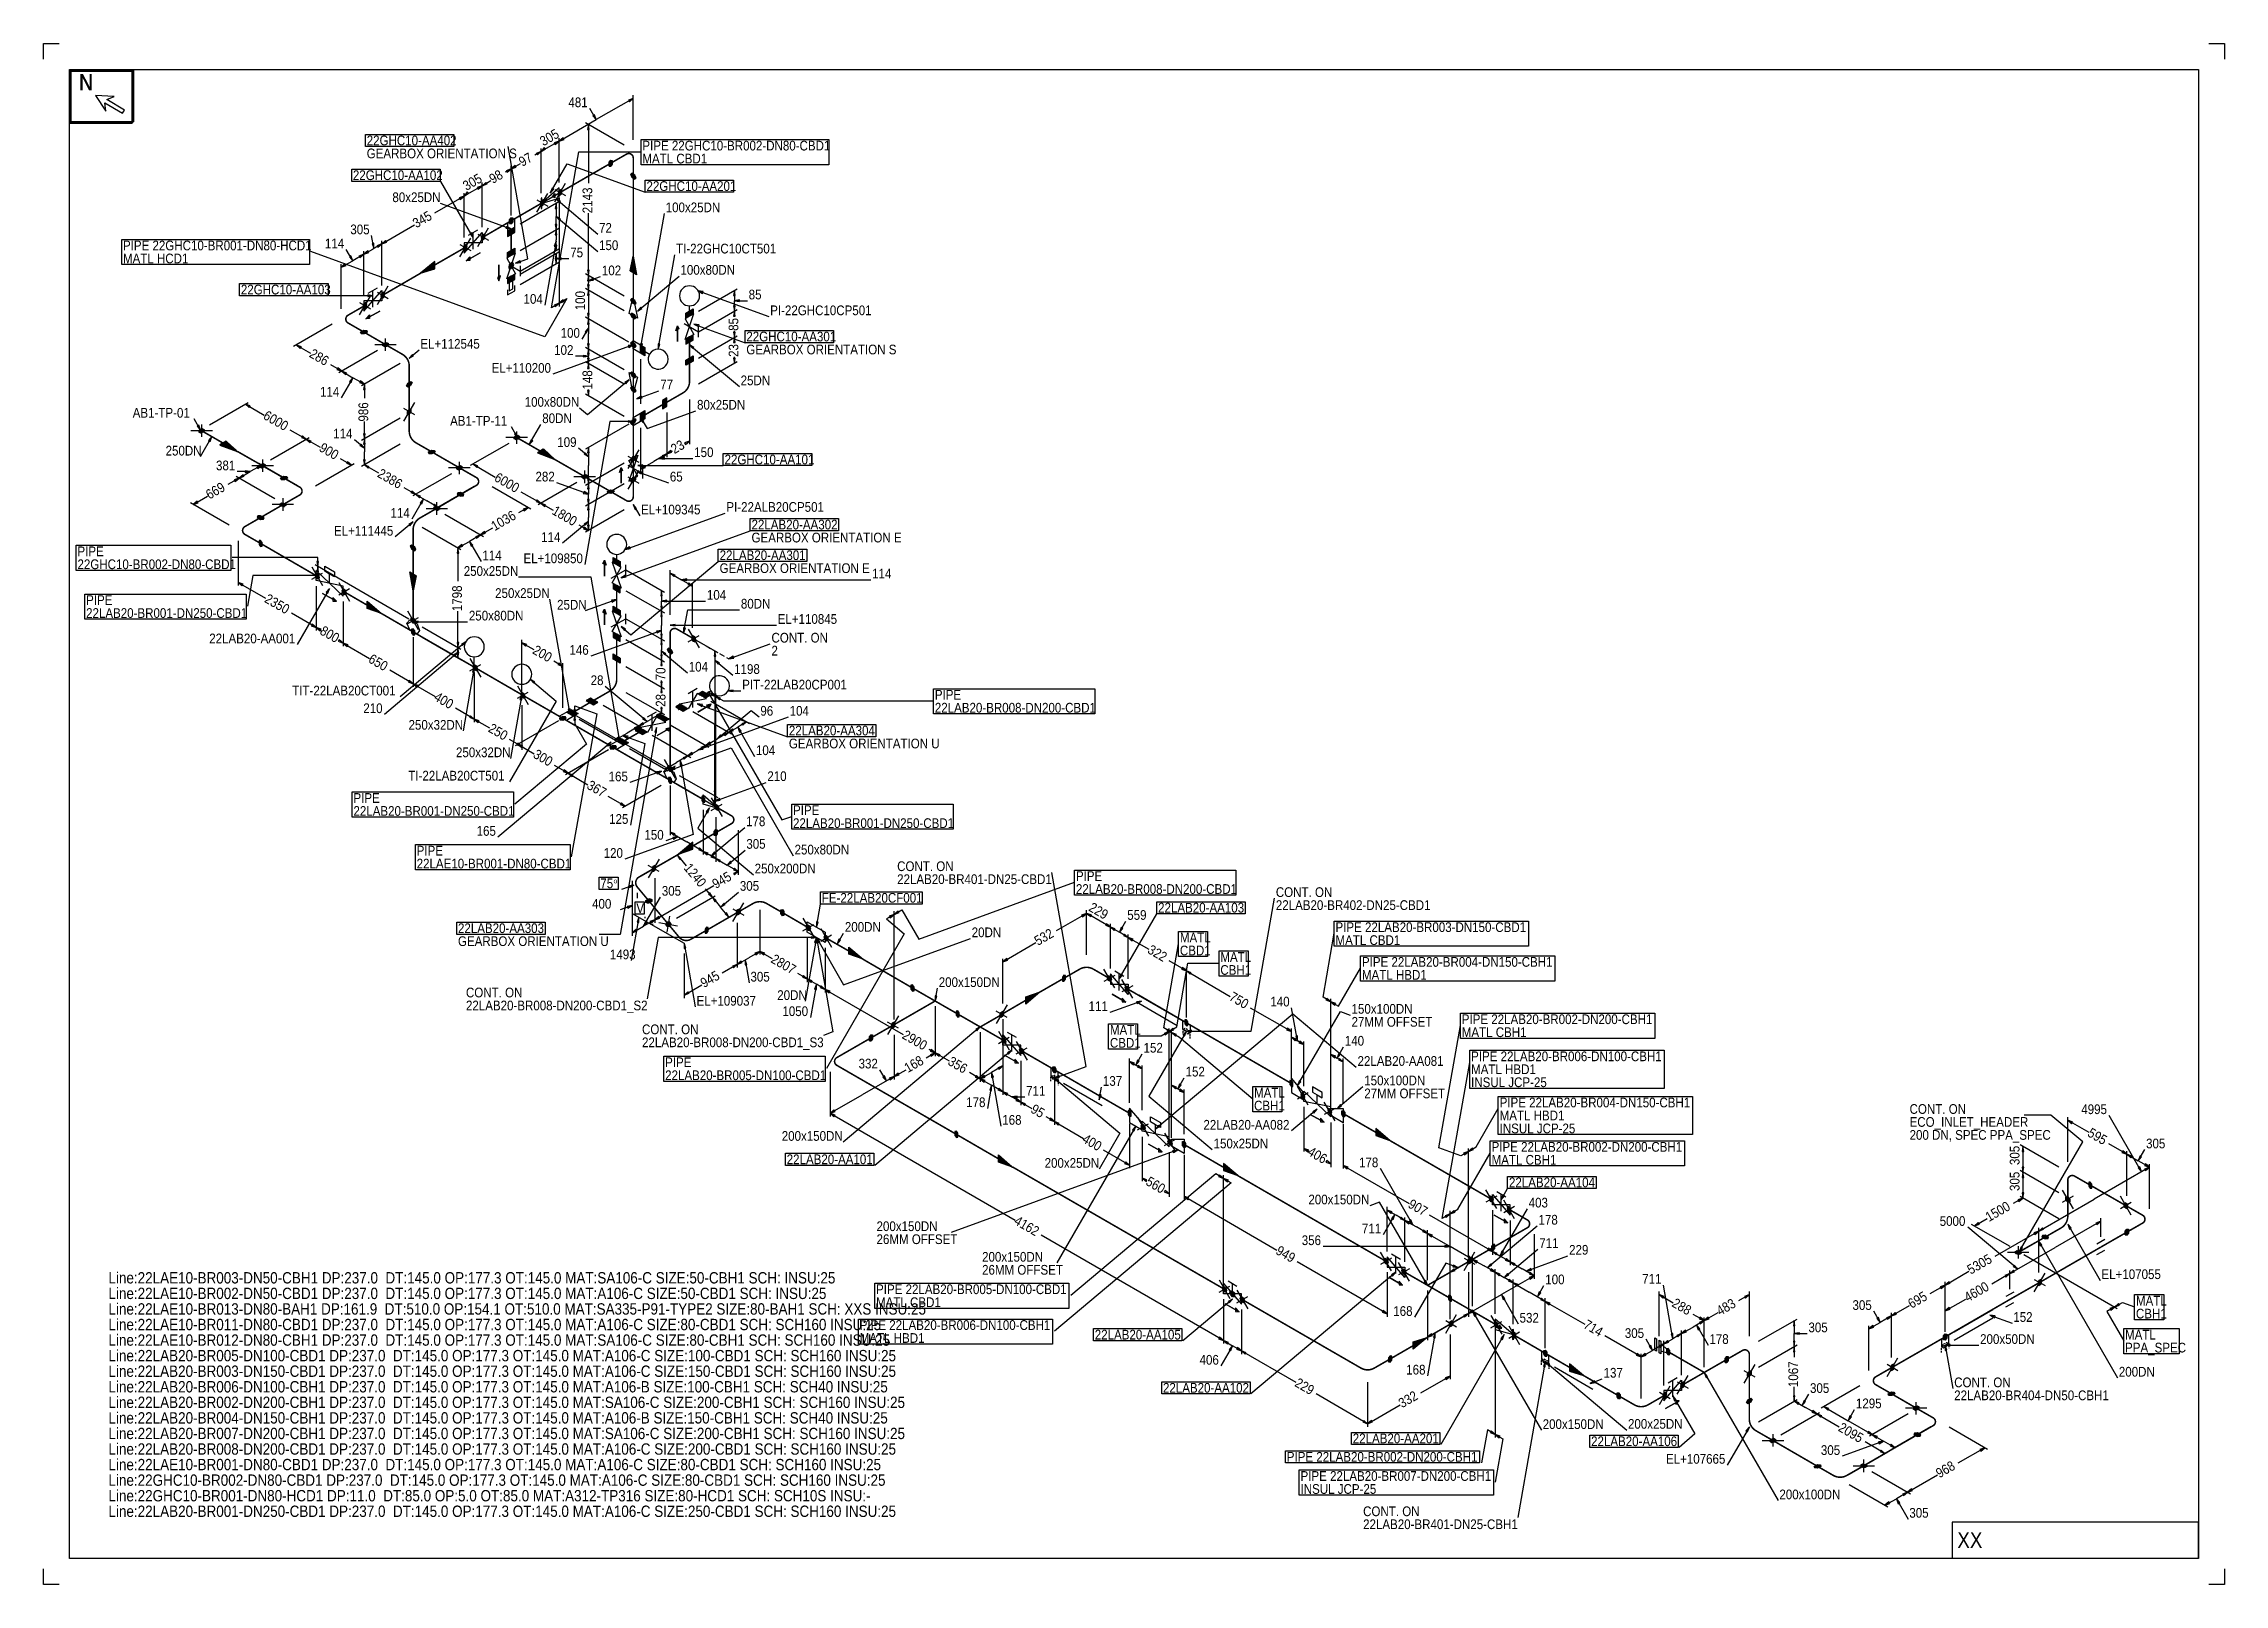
# Model space of a CAD drawing. Extents: x 0 to 841, y 0 to 594.
import ezdxf

# ---------------------------------------------------------------- set-up
doc = ezdxf.new("R2010")
doc.units = 0
doc.linetypes.add('GT100', pattern=[1, 0.666667, -0.333333])
doc.linetypes.add('GT110', pattern=[3, 2, -1])
doc.styles.add('ARIAL', font='arial.ttf')

msp = doc.modelspace()

# ---------------------------------------------------------------- texts
at = {"layer": 'ELEV', "color": 2, "style": 'ARIAL', "width": 0.85}
for s, p in [('EL+112545', (145.3, 476.4)), ('EL+110200', (172.757, 467.1)), ('EL+109345', (230.4, 412.5)), ('EL+111445', (111.957, 404.3)), ('EL+109850', (185.057, 393.7)), ('EL+110845', (283.1, 370.3)), ('EL+109037', (251.8, 223.1)), ('EL+107055', (793.6, 117.7)), ('EL+107665', (625.657, 46.5))]:
    msp.add_text(s, height=3.75, dxfattribs=at).set_placement(p)
at = {"layer": 'FLAN', "color": 2, "style": 'ARIAL', "width": 0.85}
for s, height, p in [('22GHC10-AA402', 3.75, (124.6, 554.8)), ('PIPE 22GHC10-BR002-DN80-CBD1', 3.75, (230.9, 552.8)), ('GEARBOX ORIENTATION S', 3.75, (124.6, 549.8)), ('22GHC10-AA102', 3.75, (119.271, 541.4)), ('22GHC10-AA201', 3.75, (232.5, 537.2)), ('PIPE 22GHC10-BR001-DN80-HCD1', 3.75, (30.6, 514.3)), ('TI-22GHC10CT501', 3.75, (243.9, 513.1)), ('22GHC10-AA103', 3.75, (76.071, 497.3)), ('PI-22GHC10CP501', 3.75, (280.2, 489.3)), ('22GHC10-AA301', 3.75, (271, 479.2)), ('GEARBOX ORIENTATION S', 3.75, (271, 474.2)), ('22GHC10-AA101', 3.75, (262.6, 431.8)), ('GEARBOX ORIENTATION E', 3.75, (273, 401.7)), ('22GHC10-BR002-DN80-CBD1', 3.75, (13.057, 391.4)), ('GEARBOX ORIENTATION E', 3.75, (260.7, 389.9)), ('GEARBOX ORIENTATION U', 3.75, (287.4, 322.3)), ('FE-22LAB20CF001', 3.75, (300.1, 262.8)), ('GEARBOX ORIENTATION U', 3.75, (159.8, 246.1)), ('27MM OFFSET', 3.75, (504.4, 215)), ('27MM OFFSET', 3.75, (509.3, 187.4)), ('26MM OFFSET', 3.75, (321.214, 131.2)), ('26MM OFFSET', 3.75, (361.914, 119.4)), ('Line:22GHC10-BR002-DN80-CBD1 DP:237.0  DT:145.0 OP:177.3 OT:145.0 MAT:A106-C SIZE:80-CBD1 SCH: SCH160 INSU:25', 4.375, (25, 38)), ('Line:22GHC10-BR001-DN80-HCD1 DP:11.0  DT:85.0 OP:5.0 OT:85.0 MAT:A312-TP316 SIZE:80-HCD1 SCH: SCH10S INSU:-', 4.375, (25, 32))]:
    msp.add_text(s, height=height, dxfattribs=at).set_placement(p)
at = {"layer": 'GT_1', "color": 2, "style": 'ARIAL', "width": 0.85}
for s, height, p in [('N', 6.25, (13.6, 576)), ('N', 6.25, (13.8, 576)), ('481', 3.75, (202.386, 569.5)), ('MATL CBD1', 3.75, (230.9, 547.8)), ('80x25DN', 3.75, (134.5, 532.9)), ('100x25DN', 3.75, (239.9, 529)), ('305', 3.75, (118.286, 520.5)), ('72', 3.75, (214.2, 521.1)), ('MATL HCD1', 3.75, (30.6, 509.3)), ('114', 3.75, (108.486, 515.1)), ('75', 3.75, (203.1, 511.6)), ('150', 3.75, (214.2, 514.4)), ('102', 3.75, (215.3, 504.7)), ('100x80DN', 3.75, (245.6, 504.9)), ('104', 3.75, (185.086, 493.7)), ('85', 3.75, (271.9, 495.4)), ('100', 3.75, (199.386, 480.6)), ('102', 3.75, (196.886, 474)), ('77', 3.75, (237.8, 460.7)), ('25DN', 3.75, (268.8, 462.3)), ('114', 3.75, (106.586, 457.9)), ('100x80DN', 3.75, (185.529, 454)), ('80x25DN', 3.75, (252, 452.9)), ('AB1-TP-01', 3.75, (34.357, 449.8)), ('AB1-TP-11', 3.75, (156.757, 446.7)), ('80DN', 3.75, (192.3, 447.7)), ('250DN', 3.75, (47.043, 435.2)), ('114', 3.75, (111.686, 441.8)), ('109', 3.75, (198.086, 438.5)), ('150', 3.75, (250.9, 434.6)), ('381', 3.75, (66.486, 429.5)), ('282', 3.75, (189.686, 425.2)), ('65', 3.75, (241.5, 425.2)), ('114', 3.75, (133.786, 411.2)), ('PI-22ALB20CP501', 3.75, (263.3, 413.5)), ('114', 3.75, (191.886, 401.9)), ('22LAB20-AA302', 3.75, (273, 406.7)), ('PIPE', 3.75, (13.057, 396.4)), ('114', 3.75, (169.2, 394.8)), ('22LAB20-AA301', 3.75, (260.7, 394.9)), ('250x25DN', 3.75, (162.029, 388.8)), ('114', 3.75, (319.5, 387.8)), ('PIPE', 3.75, (16.386, 377.6)), ('250x25DN', 3.75, (174.129, 380.3)), ('25DN', 3.75, (198.014, 375.8)), ('104', 3.75, (255.8, 379.6)), ('80DN', 3.75, (268.9, 376.2)), ('22LAB20-BR001-DN250-CBD1', 3.75, (16.386, 372.6)), ('250x80DN', 3.75, (164, 371.6)), ('22LAB20-AA001', 3.75, (63.871, 362.8)), ('146', 3.75, (202.786, 358.4)), ('2', 3.75, (280.7, 358.1)), ('CONT. ON', 3.75, (280.7, 363.1)), ('104', 3.75, (248.8, 351.9)), ('1198', 3.75, (266.3, 351)), ('TIT-22LAB20CT001', 3.75, (95.857, 342.7)), ('28', 3.75, (210.957, 346.7)), ('PIT-22LAB20CP001', 3.75, (269.4, 345)), ('PIPE', 3.75, (343.7, 341.1)), ('210', 3.75, (123.286, 335.9)), ('96', 3.75, (276.4, 334.9)), ('104', 3.75, (287.7, 334.9)), ('22LAB20-BR008-DN200-CBD1', 3.75, (343.7, 336.1)), ('250x32DN', 3.75, (140.729, 329.5)), ('22LAB20-AA304', 3.75, (287.4, 327.3)), ('250x32DN', 3.75, (159.029, 318.9)), ('104', 3.75, (274.7, 319.7)), ('TI-22LAB20CT501', 3.75, (140.629, 309.9)), ('165', 3.75, (217.886, 309.6)), ('210', 3.75, (279.1, 309.7)), ('PIPE', 3.75, (119.486, 301.3)), ('22LAB20-BR001-DN250-CBD1', 3.75, (119.486, 296.3)), ('125', 3.75, (218.086, 293.2)), ('178', 3.75, (270.9, 292.3)), ('22LAB20-BR001-DN250-CBD1', 3.75, (289, 291.6)), ('PIPE', 3.75, (289, 296.6)), ('165', 3.75, (166.986, 288.6)), ('150', 3.75, (231.686, 287.1)), ('305', 3.75, (271, 283.6)), ('22LAE10-BR001-DN80-CBD1', 3.75, (143.857, 276)), ('PIPE', 3.75, (143.857, 281)), ('120', 3.75, (215.986, 280.1)), ('250x200DN', 3.75, (274.2, 274.1)), ('250x80DN', 3.75, (289.6, 281.4)), ('CONT. ON', 3.75, (329.157, 275)), ('75', 3.75, (214.686, 268.4)), ('o', 1.875, (219.786, 270.275)), ('305', 3.75, (238.4, 265.5)), ('305', 3.75, (268.5, 267.4)), ('22LAB20-BR401-DN25-CBD1', 3.75, (329.157, 270)), ('22LAB20-BR008-DN200-CBD1', 3.75, (398.1, 266.2)), ('PIPE', 3.75, (398.1, 271.2)), ('400', 3.75, (211.514, 260.5)), ('V', 3.75, (228.581, 258.859)), ('22LAB20-AA103', 3.75, (429.8, 259)), ('22LAB20-BR402-DN25-CBD1', 3.75, (475.2, 260)), ('CONT. ON', 3.75, (475.2, 265)), ('22LAB20-AA303', 3.75, (159.8, 251.1)), ('200DN', 3.75, (309, 251.6)), ('20DN', 3.75, (357.9, 249.5)), ('559', 3.75, (417.9, 256.2)), ('PIPE 22LAB20-BR003-DN150-CBD1', 3.75, (498.2, 251.5)), ('1493', 3.75, (218.386, 241)), ('CBD1', 3.75, (438.2, 242.5)), ('MATL', 3.75, (438.2, 247.5)), ('MATL CBD1', 3.75, (498.2, 246.5)), ('305', 3.75, (272.6, 232.4)), ('CBH1', 3.75, (453.8, 235)), ('MATL', 3.75, (453.8, 240)), ('PIPE 22LAB20-BR004-DN150-CBH1', 3.75, (508.4, 238.1)), ('MATL HBD1', 3.75, (508.4, 233.1)), ('CONT. ON', 3.75, (162.871, 226.3)), ('20DN', 3.75, (282.914, 225.3)), ('200x150DN', 3.75, (345.2, 230.3)), ('22LAB20-BR008-DN200-CBD1_S2', 3.75, (162.871, 221.3)), ('1050', 3.75, (284.914, 219.1)), ('111', 3.75, (402.986, 221)), ('140', 3.75, (473.086, 222.8)), ('150x100DN', 3.75, (504.4, 220)), ('PIPE 22LAB20-BR002-DN200-CBH1', 3.75, (546.9, 216)), ('22LAB20-BR008-DN200-CBD1_S3', 3.75, (230.771, 207.1)), ('CONT. ON', 3.75, (230.771, 212.1)), ('CBD1', 3.75, (411.214, 206.9)), ('MATL', 3.75, (411.214, 211.9)), ('140', 3.75, (501.8, 207.7)), ('MATL CBH1', 3.75, (546.9, 211)), ('PIPE', 3.75, (239.686, 199.4)), ('332', 3.75, (314.286, 198.9)), ('152', 3.75, (424.2, 205)), ('22LAB20-AA081', 3.75, (506.7, 199.9)), ('PIPE 22LAB20-BR006-DN100-CBH1', 3.75, (550.5, 201.7)), ('22LAB20-BR005-DN100-CBD1', 3.75, (239.686, 194.4)), ('137', 3.75, (408.5, 192.2)), ('152', 3.75, (440.4, 195.8)), ('150x100DN', 3.75, (509.3, 192.4)), ('MATL HBD1', 3.75, (550.5, 196.7)), ('INSUL JCP-25', 3.75, (550.5, 191.7)), ('178', 3.75, (355.786, 184)), ('711', 3.75, (378.9, 188.4)), ('CBH1', 3.75, (466.8, 182.7)), ('MATL', 3.75, (466.8, 187.7)), ('PIPE 22LAB20-BR004-DN150-CBH1', 3.75, (561.5, 183.9)), ('CONT. ON', 3.75, (719.6, 181.4)), ('4995', 3.75, (785.814, 181.3)), ('168', 3.75, (369.7, 177.2)), ('22LAB20-AA082', 3.75, (447.271, 175.3)), ('MATL HBD1', 3.75, (561.5, 178.9)), ('INSUL JCP-25', 3.75, (561.5, 173.9)), ('ECO_INLET_HEADER', 3.75, (719.6, 176.4)), ('200x150DN', 3.75, (284.657, 171)), ('150x25DN', 3.75, (451.2, 168.1)), ('PIPE 22LAB20-BR002-DN200-CBH1', 3.75, (558.4, 166.8)), ('200 DN, SPEC PPA_SPEC', 3.75, (719.6, 171.4)), ('305', 3.75, (810.8, 168.1)), ('22LAB20-AA101', 3.75, (286.571, 162)), ('200x25DN', 3.75, (386.029, 160.6)), ('178', 3.75, (507.286, 160.8)), ('MATL CBH1', 3.75, (558.4, 161.8)), ('22LAB20-AA104', 3.75, (565.1, 153.1)), ('200x150DN', 3.75, (487.757, 146.5)), ('403', 3.75, (572.7, 145.3)), ('200x150DN', 3.75, (321.214, 136.2)), ('356', 3.75, (485.186, 130.8)), ('711', 3.75, (508.386, 135.3)), ('178', 3.75, (576.5, 138.7)), ('5000', 3.75, (731.214, 138.2)), ('200x150DN', 3.75, (361.914, 124.4)), ('711', 3.75, (576.8, 129.7)), ('229', 3.75, (588.3, 127.1)), ('Line:22LAE10-BR003-DN50-CBH1 DP:237.0  DT:145.0 OP:177.3 OT:145.0 MAT:SA106-C SIZE:50-CBH1 SCH: INSU:25', 4.375, (25, 116)), ('100', 3.75, (579.1, 115.7)), ('711', 3.75, (616.486, 115.9)), ('Line:22LAE10-BR002-DN50-CBD1 DP:237.0  DT:145.0 OP:177.3 OT:145.0 MAT:A106-C SIZE:50-CBD1 SCH: INSU:25', 4.375, (25, 110)), ('PIPE 22LAB20-BR005-DN100-CBD1', 3.75, (321.029, 111.9)), ('MATL CBD1', 3.75, (321.029, 106.9)), ('305', 3.75, (697.586, 105.8)), ('MATL', 3.75, (806.9, 107.5)), ('Line:22LAE10-BR013-DN80-BAH1 DP:161.9  DT:510.0 OP:154.1 OT:510.0 MAT:SA335-P91-TYPE2 SIZE:80-BAH1 SCH: XXS INSU:25', 4.375, (25, 104)), ('Line:22LAE10-BR011-DN80-CBD1 DP:237.0  DT:145.0 OP:177.3 OT:145.0 MAT:A106-C SIZE:80-CBD1 SCH: SCH160 INSU:25', 4.375, (25, 98)), ('PIPE 22LAB20-BR006-DN100-CBH1', 3.75, (314.729, 98.1)), ('168', 3.75, (520.486, 103.5)), ('532', 3.75, (569.2, 100.9)), ('305', 3.75, (680.6, 97.2)), ('152', 3.75, (759.6, 101.2)), ('CBH1', 3.75, (806.9, 102.5)), ('Line:22LAE10-BR012-DN80-CBH1 DP:237.0  DT:145.0 OP:177.3 OT:145.0 MAT:SA106-C SIZE:80-CBH1 SCH: SCH160 INSU:25', 4.375, (25, 92)), ('MATL HBD1', 3.75, (314.729, 93.1)), ('22LAB20-AA105', 3.75, (405.371, 94.4)), ('305', 3.75, (609.786, 95)), ('178', 3.75, (642.4, 92.7)), ('200x50DN', 3.75, (746.8, 92.7)), ('MATL', 3.75, (802.7, 94.4)), ('PPA_SPEC', 3.75, (802.7, 89.4)), ('Line:22LAB20-BR005-DN100-CBD1 DP:237.0  DT:145.0 OP:177.3 OT:145.0 MAT:A106-C SIZE:100-CBD1 SCH: SCH160 INSU:25', 4.375, (25, 86)), ('Line:22LAB20-BR003-DN150-CBD1 DP:237.0  DT:145.0 OP:177.3 OT:145.0 MAT:A106-C SIZE:150-CBD1 SCH: SCH160 INSU:25', 4.375, (25, 80)), ('406', 3.75, (445.786, 84.7)), ('168', 3.75, (525.486, 80.9)), ('Line:22LAB20-BR006-DN100-CBH1 DP:237.0  DT:145.0 OP:177.3 OT:145.0 MAT:A106-B SIZE:100-CBH1 SCH: SCH40 INSU:25', 4.375, (25, 74)), ('22LAB20-AA102', 3.75, (431.671, 73.9)), ('137', 3.75, (601.6, 79.7)), ('305', 3.75, (681.2, 73.8)), ('CONT. ON', 3.75, (736.8, 76)), ('200DN', 3.75, (800.3, 80.1)), ('Line:22LAB20-BR002-DN200-CBH1 DP:237.0  DT:145.0 OP:177.3 OT:145.0 MAT:SA106-C SIZE:200-CBH1 SCH: SCH160 INSU:25', 4.375, (25, 68)), ('1295', 3.75, (698.9, 67.9)), ('22LAB20-BR404-DN50-CBH1', 3.75, (736.8, 71)), ('Line:22LAB20-BR004-DN150-CBH1 DP:237.0  DT:145.0 OP:177.3 OT:145.0 MAT:A106-B SIZE:150-CBH1 SCH: SCH40 INSU:25', 4.375, (25, 62)), ('Line:22LAB20-BR007-DN200-CBH1 DP:237.0  DT:145.0 OP:177.3 OT:145.0 MAT:SA106-C SIZE:200-CBH1 SCH: SCH160 INSU:25', 4.375, (25, 56)), ('200x150DN', 3.75, (578.1, 59.9)), ('200x25DN', 3.75, (611, 60)), ('Line:22LAB20-BR008-DN200-CBD1 DP:237.0  DT:145.0 OP:177.3 OT:145.0 MAT:A106-C SIZE:200-CBD1 SCH: SCH160 INSU:25', 4.375, (25, 50)), ('PIPE 22LAB20-BR002-DN200-CBH1', 3.75, (479.429, 47.3)), ('22LAB20-AA201', 3.75, (504.871, 54.4)), ('22LAB20-AA106', 3.75, (596.771, 53.3)), ('305', 3.75, (685.386, 49.9)), ('Line:22LAE10-BR001-DN80-CBD1 DP:237.0  DT:145.0 OP:177.3 OT:145.0 MAT:A106-C SIZE:80-CBD1 SCH: SCH160 INSU:25', 4.375, (25, 44)), ('PIPE 22LAB20-BR007-DN200-CBH1', 3.75, (484.729, 39.9)), ('INSUL JCP-25', 3.75, (484.729, 34.9)), ('200x100DN', 3.75, (669.4, 32.8)), ('Line:22LAB20-BR001-DN250-CBD1 DP:237.0  DT:145.0 OP:177.3 OT:145.0 MAT:A106-C SIZE:250-CBD1 SCH: SCH160 INSU:25', 4.375, (25, 26)), ('CONT. ON', 3.75, (508.857, 26.3)), ('305', 3.75, (719.5, 25.7)), ('22LAB20-BR401-DN25-CBH1', 3.75, (508.857, 21.3)), ('XX', 6.125, (738, 14))]:
    msp.add_text(s, height=height, dxfattribs=at).set_placement(p)
for s, rotation, p in [('305', 30, (192.76, 554.387)), ('97', 30, (184.623, 546.465)), ('305', 30, (163.06, 537.187)), ('98', 30, (173.223, 539.865)), ('2143', 90, (211.579, 528.607)), ('345', 30, (143.71, 522.772)), ('100', 90, (208.796, 491.2)), ('85', 90, (267.921, 483.279)), ('286', -30, (102.139, 473.38)), ('23', 90, (267.921, 473.229)), ('148', 90, (211.579, 460.643)), ('986', 90, (125.179, 448.293)), ('6000', -30, (84.367, 449.522)), ('900', -30, (105.93, 437.13)), ('23', 30, (243.273, 435.715)), ('2386', -30, (128.376, 427.172)), ('669', 30, (63.939, 418.172)), ('6000', -30, (173.476, 425.622)), ('1036', 30, (173.967, 406.03)), ('1800', -30, (195.726, 412.822)), ('2350', -30, (84.846, 378.872)), ('1798', 90, (161.321, 375.207)), ('800', -30, (106.21, 366.53)), ('200', -30, (188.21, 359.08)), ('650', -30, (124.91, 355.68)), ('70', 90, (239.821, 348.529)), ('400', -30, (150.21, 341.03)), ('28', 90, (239.821, 338.329)), ('250', -30, (171.16, 328.93)), ('300', -30, (188.489, 318.93)), ('367', -30, (209.189, 306.98)), ('1240', -50, (246.666, 276.025)), ('945', 30, (259.231, 268.058)), ('229', -30, (402.71, 259.894)), ('532', 30, (383.46, 246.122)), ('322', -30, (425.41, 243.58)), ('945', 30, (254.66, 229.872)), ('2807', -30, (280.146, 239.972)), ('750', -30, (456.86, 225.43)), ('2900', -30, (330.758, 210.708)), ('168', 30, (333.31, 197.122)), ('356', -30, (348.41, 200.53)), ('95', -30, (380.323, 182.137)), ('400', -30, (400.21, 170.63)), ('406', -30, (487.11, 165.73)), ('305', 90, (761.996, 161.65)), ('595', -30, (787.91, 172.98)), ('560', -30, (424.71, 154.23)), ('305', 90, (761.996, 151.65)), ('907', -30, (525.86, 145.53)), ('1500', 30, (750.226, 139.68)), ('4162', -30, (373.946, 139.072)), ('949', -30, (474.86, 127.58)), ('5305', 30, (743.192, 119.358)), ('288', -30, (627.61, 107.33)), ('483', 30, (646.51, 103.472)), ('695', 30, (720.36, 106.222)), ('4600', 30, (742.046, 108.73)), ('714', -30, (593.51, 99.029)), ('1067', 90, (676.621, 76.057)), ('229', -30, (482.16, 76.579)), ('332', 30, (523.91, 67.872)), ('2095', -30, (691.767, 59.372)), ('968', 30, (731.13, 40.872))]:
    msp.add_text(s, height=3.75, rotation=rotation, dxfattribs=at).set_placement(p)

# ---------------------------------------------------------------- linework, layer by layer
at = {"layer": 'ARROW', "color": 7}
for p, q in [((225.5, 572.2), (225.9, 571.6)), ((212.4, 566.6), (211.8, 566.2)), ((196.9, 555.7), (197.3, 555.1)), ((200.7, 557.1), (200.3, 557.7)), ((209.8, 560.9), (210.4, 560.9)), ((182.2, 546.4), (181.8, 547)), ((190, 551.7), (190.4, 551.1)), ((193.5, 553.5), (193, 554)), ((167.2, 538.5), (167.6, 537.9)), ((171, 539.9), (170.6, 540.5)), ((178.4, 545), (178.8, 544.4)), ((196.7, 537.9), (196.1, 538.3)), ((160.3, 534.5), (160.7, 533.9)), ((163.8, 536.3), (163.3, 536.8)), ((197.1, 536.2), (197.1, 534.6)), ((197.3, 530.5), (197.9, 530.5)), ((198.9, 532.6), (199.3, 533.1)), ((178.6, 523.5), (178.3, 522.8)), ((197.9, 524.3), (197.3, 524.3)), ((198.9, 525.9), (199.3, 526.4)), ((125.4, 513.5), (125, 514.1)), ((127.4, 517.1), (126.7, 517)), ((128.5, 516.1), (128.9, 515.5)), ((132.3, 517.5), (131.9, 518.1)), ((165, 521.1), (164.4, 520.7)), ((196.9, 515.9), (197.6, 515.8)), ((197.3, 520.3), (197.9, 520.3)), ((197.9, 516.3), (197.3, 516.3)), ((116.7, 508.5), (116.3, 509.1)), ((118.5, 512.2), (117.9, 511.8)), ((121.6, 512.1), (122, 511.5)), ((184, 509.6), (183.7, 510.3)), ((197.3, 511.1), (197.9, 511.1)), ((199.6, 510.8), (199.6, 511.4)), ((210.4, 506.6), (209.8, 506.6)), ((125, 497.1), (125, 496.5)), ((209.8, 502.6), (210.4, 502.6)), ((210.4, 501), (209.8, 501)), ((209.8, 497), (210.4, 497)), ((212.1, 502.8), (211.8, 503.5)), ((254.1, 497.7), (254.4, 498.4)), ((266.1, 496.9), (266.7, 496.9)), ((196.9, 493.2), (197.3, 492.6)), ((200.7, 494.6), (200.3, 495.2)), ((210.4, 489.9), (209.8, 489.9)), ((230.7, 491.9), (230.3, 492.4)), ((266.7, 492.9), (266.1, 492.9)), ((266.1, 488.9), (266.7, 488.9)), ((268.4, 494.6), (268.4, 495.2)), ((208.8, 482.9), (209.4, 482.5)), ((209.8, 485.9), (210.4, 485.9)), ((252.5, 484.9), (252.8, 485.6)), ((266.7, 482.8), (266.1, 482.8)), ((99, 476.5), (99.4, 477.1)), ((142.7, 473.7), (142.3, 474.2)), ((208.1, 473.8), (208.1, 473.2)), ((210.4, 478.3), (209.8, 478.3)), ((209.8, 474.3), (210.4, 474.3)), ((210.4, 472.7), (209.8, 472.7)), ((225.4, 477.6), (225.7, 476.9)), ((230.9, 478.2), (230.2, 478.3)), ((237.7, 478.1), (237, 478.2)), ((250.4, 476.4), (250.8, 476.9)), ((266.1, 478.8), (266.7, 478.8)), ((266.7, 472.8), (266.1, 472.8)), ((113.5, 469), (113.1, 468.4)), ((116.5, 466.4), (116.9, 467)), ((118, 463.7), (118.6, 463.3)), ((122.2, 464), (121.8, 463.4)), ((209.8, 468.7), (210.4, 468.7)), ((224.1, 463.4), (224.5, 462.9)), ((79.3, 453.7), (79.7, 454.3)), ((123.4, 460.7), (124, 460.7)), ((210.4, 460.3), (209.8, 460.3)), ((230.8, 457.4), (230.5, 458.1)), ((59.8, 446.9), (59.2, 446.5)), ((225.4, 448.6), (225.4, 448)), ((230.9, 448), (231.5, 448.4)), ((63.6, 441), (64.2, 440.6)), ((99.8, 442.8), (99.4, 442.2)), ((102.8, 440.2), (103.2, 440.8)), ((122.4, 439.6), (122, 439.1)), ((124, 443.6), (123.4, 443.6)), ((123.4, 439.6), (124, 439.6)), ((182.2, 443.8), (181.6, 443.4)), ((188.6, 440.9), (188, 441.3)), ((247.2, 440.1), (247.6, 439.5)), ((77.7, 429.3), (77.7, 428.7)), ((82.2, 430.8), (82.6, 430.2)), ((117.2, 432.8), (116.8, 432.2)), ((124, 433.6), (123.4, 433.6)), ((125.2, 430.3), (125.6, 430.9)), ((167.1, 430.6), (167.5, 431.2)), ((208.8, 436.3), (208.4, 435.8)), ((209.8, 436.3), (210.4, 436.3)), ((231.1, 431), (231.1, 431.6)), ((232.1, 430.6), (231.7, 431.2)), ((238.5, 435.1), (238.9, 434.5)), ((239.4, 433.8), (239.4, 434.4)), ((242.3, 436.5), (241.9, 437.1)), ((73.5, 425.8), (73.9, 425.2)), ((77.3, 427.2), (76.9, 427.8)), ((142, 421.5), (141.6, 420.9)), ((208.4, 421.3), (208.1, 420.6)), ((210.4, 426.3), (209.8, 426.3)), ((209.8, 422.3), (210.4, 422.3)), ((230.5, 428.1), (230.8, 428.8)), ((59.6, 417), (59.2, 417.6)), ((145, 418.9), (145.4, 419.5)), ((145.2, 417), (145.8, 416.6)), ((150.7, 416.5), (150.3, 415.9)), ((184.9, 414.5), (185.3, 413.9)), ((190.3, 418.1), (189.9, 417.5)), ((193.3, 415.5), (193.7, 416.1)), ((210.4, 418.3), (209.8, 418.3)), ((209.8, 414.3), (210.4, 414.3)), ((228.1, 414.4), (228.7, 414.8)), ((140.8, 408.6), (141.2, 408.1)), ((166.6, 403.9), (167, 403.3)), ((170.4, 405.3), (170, 405.9)), ((208.5, 407.6), (208.2, 407)), ((208.4, 408.8), (208.8, 408.3)), ((210.4, 408.3), (209.8, 408.3)), ((159.5, 397.6), (160.1, 397.6)), ((161.7, 400.3), (161.3, 400.9)), ((164.9, 400.2), (165.5, 400.6)), ((226.3, 399.3), (226, 400)), ((106, 394.4), (105.4, 394.4)), ((105.4, 390.4), (106, 390.4)), ((224.7, 388.4), (224.4, 389.1)), ((243.1, 388.5), (243.5, 389.1)), ((248, 387), (248, 387.6)), ((76.5, 385), (76.9, 385.6)), ((109, 382.5), (109.6, 382.1)), ((219, 379.4), (219.3, 378.7)), ((238, 381.1), (238.6, 381.1)), ((240.3, 378.8), (240.3, 379.4)), ((248.8, 386.1), (248.4, 385.5)), ((103.6, 370.2), (103.2, 369.6)), ((144.5, 370.8), (144.5, 371.4)), ((238.6, 377.1), (238, 377.1)), ((238, 373.1), (238.6, 373.1)), ((243.6, 369.5), (243.6, 370.1)), ((106.6, 367.6), (107, 368.2)), ((114, 364.2), (113.6, 363.6)), ((117, 361.6), (117.4, 362.2)), ((160.1, 363.1), (159.5, 363.1)), ((161.1, 362.4), (161.5, 361.9)), ((185.9, 361.7), (186.3, 362.3)), ((224, 367.8), (224.4, 368.3)), ((236.3, 367.5), (236.6, 366.8)), ((238.6, 366.3), (238, 366.3)), ((238, 362.3), (238.6, 362.3)), ((247.5, 368.7), (246.8, 368.8)), ((158.1, 358.2), (158.5, 357.7)), ((160.1, 359.2), (159.5, 359.2)), ((159.5, 359.1), (160.1, 359.1)), ((198.7, 355.2), (198.3, 354.6)), ((238.6, 358.3), (238, 358.3)), ((238, 354.3), (238.6, 354.3)), ((239.6, 358.3), (240, 358.8)), ((258.6, 357.8), (259.2, 357.8)), ((260.2, 354.8), (260.6, 355.3)), ((266.2, 357.1), (265.9, 357.8)), ((141, 348.5), (140.6, 347.9)), ((144, 345.9), (144.4, 346.5)), ((165.4, 351.7), (166.1, 351.6)), ((189, 347.4), (189.4, 347.9)), ((238.6, 347.9), (238, 347.9)), ((183.7, 341.1), (184.4, 341)), ((203, 337.5), (202.3, 337.4)), ((205.1, 337.2), (204.5, 337.2)), ((238, 343.9), (238.6, 343.9)), ((238.6, 337.9), (238, 337.9)), ((253.8, 338.5), (254.1, 339.2)), ((257.7, 343.6), (257.3, 343)), ((260.7, 341), (261.1, 341.6)), ((265.9, 344.2), (265.9, 344.8)), ((164.6, 334.9), (164.2, 334.3)), ((167.6, 332.3), (168, 332.9)), ((204.5, 333.2), (205.1, 333.2)), ((227.7, 330.2), (228.1, 329.6)), ((231.4, 334.2), (231, 333.7)), ((231.5, 331.6), (231.1, 332.2)), ((235.7, 328.5), (236.4, 328.4)), ((236.4, 335.2), (236.8, 334.6)), ((266.1, 329.2), (265.7, 329.8)), ((268.4, 328.6), (269, 329)), ((269.2, 331.8), (269.6, 331.2)), ((182.9, 324.3), (182.5, 323.7)), ((184.4, 322.6), (184.8, 323.2)), ((217.2, 323.7), (217.6, 323.2)), ((222.4, 326.3), (221.7, 326.2)), ((222.2, 326.2), (221.8, 326.8)), ((225.1, 326.3), (225.4, 327)), ((250.4, 320.1), (250, 320.7)), ((253.5, 322.7), (253.9, 322.1)), ((254.4, 322), (254.1, 322.7)), ((257.3, 324.1), (256.9, 324.7)), ((261.5, 327), (261.1, 327.5)), ((262.3, 327.8), (262.7, 327.2)), ((200.8, 314), (200.4, 313.4)), ((203.8, 311.4), (204.2, 312)), ((236.3, 313.2), (236.6, 312.5)), ((241.6, 315), (241.2, 315.6)), ((243.6, 314.3), (243.3, 314.9)), ((245.5, 315.7), (246.2, 315.8)), ((246.6, 318.7), (247, 318.1)), ((259.2, 305.9), (258.6, 305.9)), ((260.9, 302.3), (260.6, 303)), ((222.8, 301.3), (222.4, 300.7)), ((255.5, 297.9), (256.1, 297.5)), ((259.2, 302), (258.6, 302)), ((258.6, 301.9), (259.2, 301.9)), ((242.6, 288), (242.9, 287.3)), ((243.1, 288.7), (243.5, 289.3)), ((245.3, 279.5), (245.8, 279.9)), ((252.9, 283.9), (252.5, 283.3)), ((255.9, 281.3), (256.3, 281.9)), ((257.7, 281.1), (257.3, 280.5)), ((259.1, 281.9), (258.7, 282.4)), ((260.7, 278.5), (261.1, 279.1)), ((265.3, 278.3), (264.9, 278.8)), ((225.6, 269.3), (225.9, 268.6)), ((266.4, 276.1), (266, 275.5)), ((266, 274.1), (266.4, 273.5)), ((225, 261.4), (225.3, 260.7)), ((256.9, 266.6), (256.4, 266.2)), ((258.9, 263.2), (259.4, 263.6)), ((262.8, 262.1), (262.4, 262.6)), ((228.9, 251.9), (228.5, 252.5)), ((228.9, 255.3), (229.6, 255.2)), ((232.7, 255.2), (232.1, 255.6)), ((233.8, 255.5), (234.2, 254.9)), ((237.6, 256.9), (237.2, 257.5)), ((263.3, 258.9), (262.8, 258.5)), ((298.7, 255.3), (298, 255.4)), ((326.1, 257.6), (326.5, 257)), ((329.9, 259), (329.5, 259.6)), ((400.3, 258), (400.7, 257.4)), ((403.8, 257.5), (404.1, 258.1)), ((409.9, 254.7), (409.5, 254.1)), ((412.9, 252.1), (413.3, 252.7)), ((416.2, 252.9), (415.6, 253.3)), ((247, 245.2), (247.7, 245.3)), ((296, 249.7), (296, 249.1)), ((297.3, 247.5), (298, 247.4)), ((298, 247.4), (298.7, 247.5)), ((298.7, 247.5), (299.3, 247.9)), ((307.3, 248.3), (306.7, 248.7)), ((416.8, 250.7), (416.4, 250.1)), ((419.8, 248.1), (420.2, 248.7)), ((265.6, 238.3), (266, 237.7)), ((269.4, 239.7), (269, 240.3)), ((270.5, 238.8), (271.2, 238.9)), ((274.3, 243.3), (274.7, 242.7)), ((277.7, 242.7), (278.1, 243.3)), ((371.8, 240.7), (371.4, 241.3)), ((439.2, 237.8), (438.8, 237.2)), ((442.2, 235.2), (442.6, 235.8)), ((248.9, 227.9), (248.5, 228.5)), ((293, 234.7), (292.6, 234.1)), ((296, 232.1), (296.4, 232.7)), ((297.3, 229.5), (298, 229.4)), ((299.9, 230.7), (299.5, 230.1)), ((302.9, 228.1), (303.3, 228.7)), ((416.1, 234.9), (415.5, 235.3)), ((344.5, 226.8), (343.8, 226.9)), ((421.4, 224.6), (421.7, 223.9)), ((494.9, 225.9), (494.5, 225.3)), ((497.9, 223.3), (498.3, 223.9)), ((359.5, 213.9), (359.9, 213.4)), ((432.1, 212.4), (432.5, 211.8)), ((433.5, 214), (433.1, 213.4)), ((435.9, 213.8), (435.5, 214.4)), ((436.5, 211.4), (436.9, 212)), ((439.4, 211.8), (440, 211.4)), ((442.7, 213), (442.7, 213.6)), ((479.7, 214.4), (479.3, 213.8)), ((483.6, 211.5), (482.9, 211.4)), ((342.3, 206.2), (341.9, 205.6)), ((341.9, 204.2), (342.3, 203.6)), ((345.3, 203.6), (345.7, 204.2)), ((371.7, 204.9), (372.1, 204.4)), ((422.5, 201.7), (421.9, 202.1)), ((482.7, 209.6), (483.1, 210.2)), ((484.5, 209.4), (484.1, 208.8)), ((497.9, 203), (498.3, 203.6)), ((499.7, 202.8), (499.3, 202.2)), ((500.1, 204.4), (499.5, 204.8)), ((324.3, 196), (323.7, 195.6)), ((326.1, 195.1), (326.5, 194.5)), ((329.9, 196.5), (329.5, 197.1)), ((359.7, 196.2), (359.3, 195.6)), ((363.1, 195.6), (362.7, 196.2)), ((362.7, 193.6), (363.1, 194.2)), ((365.6, 195.4), (366.3, 195.5)), ((368, 199.2), (368.4, 198.6)), ((391.1, 193.7), (391.5, 194.2)), ((391.8, 195.5), (391.5, 196.2)), ((420.3, 200.3), (420.7, 200.9)), ((422.1, 200.1), (421.7, 199.5)), ((484.9, 193.8), (484.3, 194.2)), ((364.9, 190.5), (365.6, 190.4)), ((368.4, 191.2), (368, 190.6)), ((371.4, 188.6), (371.8, 189.2)), ((375.3, 187.2), (374.9, 186.6)), ((375.4, 187.6), (375.4, 188.2)), ((378.3, 184.6), (378.7, 185.2)), ((407.8, 188.7), (407.1, 188.8)), ((436.5, 191.1), (436.9, 191.7)), ((438.3, 190.9), (437.9, 190.3)), ((438.7, 192.5), (438.1, 192.9)), ((305.2, 182.3), (304.8, 182.9)), ((304.8, 180.3), (305.2, 180.9)), ((388.3, 179.7), (387.9, 179.1)), ((391.3, 177.1), (391.7, 177.7)), ((430.5, 176.6), (430.1, 177.1)), ((489.5, 182.2), (489.9, 181.7)), ((500.5, 184.5), (500.1, 185)), ((782.1, 177.6), (782.5, 178.2)), ((419.9, 175.2), (420.5, 174.8)), ((551.4, 167.6), (551, 168.2)), ((417.3, 162.9), (416.9, 162.3)), ((435.4, 167.2), (435.7, 166.5)), ((487.5, 166.8), (487.9, 167.4)), ((494.9, 163.4), (494.5, 162.8)), ((502.7, 160.2), (503.1, 160.8)), ((547.6, 166.2), (548, 165.6)), ((763, 166.9), (763.6, 166.9)), ((763.6, 160.9), (763, 160.9)), ((801.9, 167.1), (801.5, 166.5)), ((804.9, 164.5), (805.3, 165.1)), ((808.4, 161), (807.8, 160.6)), ((809.1, 164.8), (808.5, 165.2)), ((810.6, 162.1), (810.2, 161.5)), ((810.2, 160.1), (810.6, 159.5)), ((425.1, 155.3), (425.5, 155.9)), ((432.5, 151.9), (432.1, 151.3)), ((453.5, 157.8), (453.1, 157.2)), ((456.5, 155.2), (456.9, 155.8)), ((763, 156.9), (763.6, 156.9)), ((441.3, 148.3), (441.7, 148.9)), ((519.6, 143), (520, 143.6)), ((544.3, 143.5), (543.9, 144.1)), ((563.4, 149.8), (562.8, 150.2)), ((761.4, 148.3), (761.7, 147.6)), ((763.6, 150.9), (763, 150.9)), ((519.8, 141.1), (520.4, 140.7)), ((523.5, 141.6), (523.1, 141)), ((526.5, 139), (526.9, 139.6)), ((527.3, 140.5), (526.7, 140.1)), ((532.2, 136.6), (531.8, 136)), ((535.2, 134), (535.6, 134.6)), ((540.5, 142.1), (540.9, 141.5)), ((746.5, 138.9), (746.1, 139.5)), ((767.5, 135.5), (767.9, 134.9)), ((771.3, 136.9), (770.9, 137.5)), ((781.3, 137), (781.9, 137.4)), ((791.4, 139.3), (791.8, 138.7)), ((540.4, 130.6), (540.4, 130)), ((549.6, 126.6), (549.2, 126)), ((557.2, 129.6), (556.8, 129)), ((560.2, 127), (560.6, 127.6)), ((563, 128.1), (562.4, 128.5)), ((763.2, 129.7), (762.6, 130.1)), ((770, 130.5), (770.6, 130.9)), ((519.8, 119.3), (520.2, 118.8)), ((543.7, 123.1), (543.4, 122.4)), ((544.3, 121), (543.9, 121.6)), ((549.2, 124.6), (549.6, 124)), ((552.6, 124), (553, 124.6)), ((558.3, 121.6), (557.9, 121)), ((558.5, 123.1), (558.1, 123.6)), ((561.3, 119), (561.7, 119.6)), ((564.1, 125.6), (563.7, 125)), ((565, 119.3), (564.6, 119.8)), ((567.1, 123), (567.5, 123.6)), ((573.3, 120.3), (572.9, 119.7)), ((572.9, 118.3), (573.3, 117.7)), ((573.8, 121.1), (573.5, 121.8)), ((756.3, 119.1), (756.7, 118.5)), ((759.9, 123.1), (759.5, 122.6)), ((760.1, 120.5), (759.7, 121.1)), ((533, 117.2), (532.4, 116.8)), ((562.9, 109.8), (563.5, 110.2)), ((565.2, 117.6), (564.8, 117)), ((568.2, 115), (568.6, 115.6)), ((577.4, 112.4), (576.8, 112.8)), ((577.6, 110.4), (577.2, 109.8)), ((624.5, 110.4), (624.9, 111)), ((655.9, 111), (656.3, 110.4)), ((731.4, 114.7), (731.8, 114.1)), ((735.2, 116.1), (734.8, 116.7)), ((456.8, 109), (457.2, 108.5)), ((516.6, 105.6), (516.2, 105)), ((547.6, 103.7), (548, 103.1)), ((551.4, 105.1), (551, 105.7)), ((551.8, 103.4), (552.4, 103.8)), ((580.6, 107.8), (581, 108.4)), ((638.9, 103), (638.5, 102.4)), ((638.5, 101), (638.9, 100.4)), ((642.3, 102.4), (641.9, 103)), ((707.6, 102.9), (707, 102.5)), ((710.7, 102.8), (711.1, 102.2)), ((714.5, 104.2), (714.1, 104.8)), ((735.2, 106.1), (734.8, 106.7)), ((752.3, 102.8), (752.6, 103.5)), ((796.8, 106.3), (797.2, 105.7)), ((800.6, 107.7), (800.2, 108.3)), ((453.5, 95.3), (453.1, 94.7)), ((456.5, 92.7), (456.9, 93.3)), ((535.6, 96), (535.2, 96.6)), ((536, 95.2), (536.7, 95.1)), ((561.5, 100.1), (561.5, 98.5)), ((562, 94.8), (562.6, 94.4)), ((626.7, 93.4), (626.3, 94)), ((628.3, 96.7), (627.6, 96.6)), ((629.8, 96), (630.2, 95.4)), ((633.6, 97.4), (633.2, 98)), ((638.1, 98.1), (638.7, 98.5)), ((674.8, 99.7), (675.4, 99.7)), ((675.4, 93.7), (674.8, 93.7)), ((677.1, 96.4), (677.1, 97)), ((705.8, 99.2), (705.4, 99.8)), ((457.2, 90.5), (457.8, 90.1)), ((460.4, 91.3), (460, 90.7)), ((463.4, 88.7), (463.8, 89.3)), ((580.4, 84.4), (580.8, 84.9)), ((614.6, 89), (614.2, 88.4)), ((618, 88.4), (617.6, 89)), ((619.8, 92.1), (619.2, 91.7)), ((622.9, 92), (623.3, 91.4)), ((674.8, 89.7), (675.4, 89.7)), ((733.3, 90.2), (734, 90.3)), ((735.3, 91.9), (735.3, 92.5)), ((540.5, 79.6), (540.9, 79)), ((578.4, 84), (579.1, 83.9)), ((598.4, 77.8), (598.1, 78.5)), ((641.1, 79.8), (641.7, 80.2)), ((629, 70.8), (629.6, 71.2)), ((675.4, 72.7), (674.8, 72.7)), ((676.6, 69.4), (677, 70)), ((679.5, 70.5), (678.9, 70.9)), ((688.1, 67.2), (688.5, 67.8)), ((509.1, 63.2), (508.7, 62.6)), ((512.5, 62.6), (512.1, 63.2)), ((558.3, 59.1), (557.9, 58.5)), ((656.5, 59.2), (657.1, 58.8)), ((682.3, 67), (681.9, 66.4)), ((685.3, 64.4), (685.7, 65)), ((697.2, 64.6), (696.6, 65)), ((703.8, 59), (703.4, 58.4)), ((561.3, 56.5), (561.7, 57.1)), ((706.8, 56.4), (707.2, 57)), ((707.6, 54.9), (707.9, 54.2)), ((708.6, 51.8), (708.2, 51.2)), ((712.5, 54), (712.1, 53.4)), ((746.7, 52), (747.1, 51.4)), ((716.9, 34.8), (717.3, 34.2)), ((720.7, 36.2), (720.3, 36.8)), ((712, 31.2), (711.6, 31.8)), ((715.2, 31.1), (715.8, 31.5))]:
    msp.add_line(p, q, dxfattribs=at)
at = {"layer": 'ELBO', "color": 3, "const_width": 0.6, "flags": 128}
for points in [[(224.8, 551.4, -0.577127), (227.4, 549.9)], [(117.4, 486.3, -0.57736), (117.4, 489.3)], [(141, 469.7, 0.268126), (138.4, 474.2)], [(246.5, 459.3, 0.267786), (249.1, 463.8)], [(143.6, 440.1, -0.267786), (141, 444.6)], [(98.8, 423, -0.57736), (98.8, 420)], [(166.9, 423.7, 0.57736), (166.9, 426.7)], [(227.4, 419.3, -0.577557), (224.8, 417.8)], [(77.6, 407.8, 0.57736), (77.6, 404.8)], [(142.5, 406.6, -0.268116), (145.1, 411.1)], [(241.6, 366.8, -0.577557), (244.2, 368.3)], [(218.4, 344.4, 0.267786), (221, 348.9)], [(265.3, 296.3, -0.57736), (265.3, 293.3)], [(229.6, 272.7, 0.461677), (228.9, 268.9)], [(273.6, 262.5, -0.267941), (278.8, 262.5)], [(245.1, 249.5, 0.363175), (249.6, 248.7)], [(404.8, 237.2, 0.267941), (399.6, 237.2)], [(305.9, 203.1, 0.57736), (305.9, 200.1)], [(783.2, 157.4, 0.577127), (780.6, 155.9)], [(572.2, 137.5, 0.57736), (572.2, 140.5)], [(780.6, 141.9, -0.268116), (778, 137.4)], [(809.5, 139.3, 0.57736), (809.5, 142.3)], [(655.2, 90.2, -0.577127), (657.8, 88.7)], [(508, 83.4, 0.267941), (513.2, 83.4)], [(706.5, 77, -0.57736), (706.5, 80)], [(613.5, 69.2, 0.267941), (618.7, 69.2)], [(657.8, 63.7, 0.268126), (660.4, 59.2)], [(728.7, 61.2, 0.57736), (728.7, 64.2)], [(690.2, 42, 0.267941), (695.4, 42)]]:
    msp.add_lwpolyline(points, format="xyb", dxfattribs=at)
at = {"layer": 'FLAN', "color": 2, "flags": 128}
for points in [[(180.3, 503.1), (179.6, 502.7), (179.6, 498.7), (181, 499.5), (181, 503.5), (180.3, 503.1)], [(254.4, 302.6), (254.4, 304.4), (259.2, 300.2), (259.2, 299.4), (254.4, 300.8), (254.4, 302.6)], [(622, 92.3), (622, 89.9), (621.3, 90.3), (621.3, 95.1), (622, 94.7), (622, 92.3)], [(623.7, 91.3), (623.7, 88.9), (623, 89.3), (623, 94.1), (623.7, 93.7), (623.7, 91.3)]]:
    msp.add_lwpolyline(points, dxfattribs=at)
at = {"layer": 'FLOW', "color": 2, "flags": 128}
for points in [[(168.3, 513.3), (163, 510.3), (164.4, 511.8), (164.4, 510.4), (163, 510.3), (168.3, 513.3)], [(129.6, 490.9), (124.3, 487.9), (125.7, 489.4), (125.7, 488), (124.3, 487.9), (129.6, 490.9)], [(107.6, 382), (112.9, 379), (111.5, 380.5), (111.5, 379.1), (112.9, 379), (107.6, 382)], [(412.1, 227.5), (417.4, 224.5), (416, 226), (416, 224.6), (417.4, 224.5), (412.1, 227.5)], [(370.6, 204), (375.9, 201), (374.5, 202.5), (374.5, 201.1), (375.9, 201), (370.6, 204)], [(488.5, 181.2), (493.8, 178.2), (492.4, 179.7), (492.4, 178.3), (493.8, 178.2), (488.5, 181.2)], [(426.1, 169.7), (431.4, 166.7), (430, 168.2), (430, 166.8), (431.4, 166.7), (426.1, 169.7)], [(559.4, 142.4), (564.7, 139.4), (563.3, 140.9), (563.3, 139.5), (564.7, 139.4), (559.4, 142.4)], [(518.8, 118.4), (524.1, 115.4), (522.7, 116.9), (522.7, 115.5), (524.1, 115.4), (518.8, 118.4)], [(455.7, 108.1), (461, 105.1), (459.6, 106.6), (459.6, 105.2), (461, 105.1), (455.7, 108.1)], [(625.5, 67.8), (630.8, 70.8), (629.4, 70.7), (629.4, 69.3), (630.8, 70.8), (625.5, 67.8)]]:
    msp.add_lwpolyline(points, dxfattribs=at)
at = {"layer": 'GT_1', "flags": 128}
for points in [[(0, 588), (0, 594), (6, 594)], [(835, 594), (841, 594), (841, 588)], [(225.9, 571.6), (227.4, 572.9), (225.5, 572.2)], [(211.8, 566.2), (213.1, 564.7), (212.4, 566.6)], [(197.3, 555.1), (198.8, 556.4), (196.9, 555.7)], [(200.3, 557.7), (198.8, 556.4), (200.7, 557.1)], [(210.4, 560.9), (210.1, 562.9), (209.8, 560.9)], [(182, 509.3), (186.7, 511), (179.1, 554.3)], [(181.8, 547), (180.3, 545.7), (182.2, 546.4)], [(190.4, 551.1), (191.9, 552.4), (190, 551.7)], [(193, 554), (191.9, 552.4), (193.5, 553.5)], [(195.4, 536.4), (201.9, 547.7), (232, 536.7)], [(195.8, 492.2), (206.4, 552.3), (230.4, 552.3)], [(167.6, 537.9), (169.1, 539.2), (167.2, 538.5)], [(170.6, 540.5), (169.1, 539.2), (171, 539.9)], [(178.8, 544.4), (180.3, 545.7), (178.4, 545)], [(196.1, 538.3), (195.4, 536.4), (196.7, 537.9)], [(160.7, 533.9), (162.2, 535.2), (160.3, 534.5)], [(163.3, 536.8), (162.2, 535.2), (163.8, 536.3)], [(197.1, 534.6), (196.2, 534.9), (197.1, 536.2)], [(197.9, 530.5), (197.6, 532.5), (197.3, 530.5)], [(199.3, 533.1), (197.6, 534.1), (198.9, 532.6)], [(178.3, 522.8), (180.3, 522.5), (178.6, 523.5)], [(197.3, 524.3), (197.6, 522.3), (197.9, 524.3)], [(197.9, 520.3), (197.6, 522.3), (197.3, 520.3)], [(199.3, 526.4), (197.6, 527.4), (198.9, 525.9)], [(201.8, 495.7), (193.3, 481), (103.1, 513.8)], [(125, 514.1), (123.5, 512.8), (125.4, 513.5)], [(126.7, 517), (127.4, 515.1), (127.4, 517.1)], [(128.9, 515.5), (130.4, 516.8), (128.5, 516.1)], [(131.9, 518.1), (130.4, 516.8), (132.3, 517.5)], [(164.4, 520.7), (165.7, 519.2), (165, 521.1)], [(197.6, 515.8), (197.6, 517.8), (196.9, 515.9)], [(197.3, 516.3), (197.6, 514.3), (197.9, 516.3)], [(197.9, 511.1), (197.6, 513.1), (197.3, 511.1)], [(116.3, 509.1), (114.8, 507.8), (116.7, 508.5)], [(117.9, 511.8), (119.2, 510.3), (118.5, 512.2)], [(122, 511.5), (123.5, 512.8), (121.6, 512.1)], [(183.7, 510.3), (182, 509.3), (184, 509.6)], [(197.3, 511.1), (197.6, 509.1), (197.9, 511.1)], [(199.6, 511.4), (197.6, 511.1), (199.6, 510.8)], [(209.8, 506.6), (210.1, 504.6), (210.4, 506.6)], [(210.4, 502.6), (210.1, 504.6), (209.8, 502.6)], [(125, 496.5), (127, 496.8), (125, 497.1)], [(209.8, 501), (210.1, 499), (210.4, 501)], [(210.4, 497), (210.1, 499), (209.8, 497)], [(211.8, 503.5), (210.1, 502.5), (212.1, 502.8)], [(254.4, 498.4), (252.4, 498.7), (254.1, 497.7)], [(266.7, 496.9), (266.4, 498.9), (266.1, 496.9)], [(197.3, 492.6), (198.8, 493.9), (196.9, 493.2)], [(200.3, 495.2), (198.8, 493.9), (200.7, 494.6)], [(209.8, 489.9), (210.1, 487.9), (210.4, 489.9)], [(210.4, 485.9), (210.1, 487.9), (209.8, 485.9)], [(230.3, 492.4), (229, 490.9), (230.7, 491.9)], [(266.1, 492.9), (266.4, 490.9), (266.7, 492.9)], [(266.7, 488.9), (266.4, 490.9), (266.1, 488.9)], [(268.4, 495.2), (266.4, 494.9), (268.4, 494.6)], [(209.4, 482.5), (210.1, 484.4), (208.8, 482.9)], [(252.8, 485.6), (250.8, 485.9), (252.5, 484.9)], [(266.1, 482.8), (266.4, 480.8), (266.7, 482.8)], [(266.7, 478.8), (266.4, 480.8), (266.1, 478.8)], [(99.4, 477.1), (97.5, 477.8), (99, 476.5)], [(142.3, 474.2), (141, 472.7), (142.7, 473.7)], [(208.1, 473.2), (210.1, 473.5), (208.1, 473.8)], [(209.8, 478.3), (210.1, 476.3), (210.4, 478.3)], [(210.4, 474.3), (210.1, 476.3), (209.8, 474.3)], [(209.8, 472.7), (210.1, 470.7), (210.4, 472.7)], [(225.7, 476.9), (227.4, 477.9), (225.4, 477.6)], [(230.2, 478.3), (230.2, 476.3), (230.9, 478.2)], [(237, 478.2), (237, 476.2), (237.7, 478.1)], [(250.8, 476.9), (249.1, 477.9), (250.4, 476.4)], [(266.1, 472.8), (266.4, 470.8), (266.7, 472.8)], [(113.1, 468.4), (115, 467.7), (113.5, 469)], [(116.9, 467), (115, 467.7), (116.5, 466.4)], [(118.6, 463.3), (119.3, 465.2), (118, 463.7)], [(121.8, 463.4), (123.7, 462.7), (122.2, 464)], [(124, 460.7), (123.7, 462.7), (123.4, 460.7)], [(225.8, 464.4), (209.7, 450.9), (206.6, 453.5)], [(210.4, 468.7), (210.1, 470.7), (209.8, 468.7)], [(224.5, 462.9), (225.8, 464.4), (224.1, 463.4)], [(79.7, 454.3), (77.8, 455), (79.3, 453.7)], [(209.8, 460.3), (210.1, 458.3), (210.4, 460.3)], [(230.5, 458.1), (228.8, 457.1), (230.8, 457.4)], [(59.2, 446.5), (60.5, 445), (59.8, 446.9)], [(227.4, 448.3), (218.4, 448.3), (208.7, 393.2)], [(225.4, 448), (227.4, 448.3), (225.4, 448.6)], [(230.2, 449.9), (232.7, 445.6), (251.5, 452.4)], [(231.5, 448.4), (230.2, 449.9), (230.9, 448)], [(64.2, 440.6), (64.9, 442.5), (63.6, 441)], [(99.4, 442.2), (101.3, 441.5), (99.8, 442.8)], [(103.2, 440.8), (101.3, 441.5), (102.8, 440.2)], [(122, 439.1), (123.7, 438.1), (122.4, 439.6)], [(123.4, 443.6), (123.7, 441.6), (124, 443.6)], [(124, 439.6), (123.7, 441.6), (123.4, 439.6)], [(181.6, 443.4), (182.9, 441.9), (182.2, 443.8)], [(188, 441.3), (187.3, 439.4), (188.6, 440.9)], [(210.4, 436.3), (210.1, 438.3), (209.8, 436.3)], [(247.6, 439.5), (249.1, 440.8), (247.2, 440.1)], [(77.7, 428.7), (79.7, 429), (77.7, 429.3)], [(82.6, 430.2), (84.1, 431.5), (82.2, 430.8)], [(116.8, 432.2), (118.7, 431.5), (117.2, 432.8)], [(123.4, 433.6), (123.7, 431.6), (124, 433.6)], [(125.6, 430.9), (123.7, 431.6), (125.2, 430.3)], [(167.5, 431.2), (165.6, 431.9), (167.1, 430.6)], [(208.4, 435.8), (210.1, 434.8), (208.8, 436.3)], [(230.8, 428.8), (228.8, 429.1), (230.5, 428.1)], [(231.1, 431.6), (229.1, 431.3), (231.1, 431)], [(231.7, 431.2), (230.2, 429.9), (232.1, 430.6)], [(239.4, 434.4), (237.4, 434.1), (239.4, 433.8)], [(238.9, 434.5), (240.4, 435.8), (238.5, 435.1)], [(241.9, 437.1), (240.4, 435.8), (242.3, 436.5)], [(73.9, 425.2), (75.4, 426.5), (73.5, 425.8)], [(76.9, 427.8), (75.4, 426.5), (77.3, 427.2)], [(141.6, 420.9), (143.5, 420.2), (142, 421.5)], [(208.1, 420.6), (210.1, 420.3), (208.4, 421.3)], [(209.8, 426.3), (210.1, 424.3), (210.4, 426.3)], [(210.4, 422.3), (210.1, 424.3), (209.8, 422.3)], [(59.2, 417.6), (57.7, 416.3), (59.6, 417)], [(145.4, 419.5), (143.5, 420.2), (145, 418.9)], [(145.8, 416.6), (146.5, 418.5), (145.2, 417)], [(150.3, 415.9), (152.2, 415.2), (150.7, 416.5)], [(185.3, 413.9), (186.8, 415.2), (184.9, 414.5)], [(189.9, 417.5), (191.8, 416.8), (190.3, 418.1)], [(193.7, 416.1), (191.8, 416.8), (193.3, 415.5)], [(209.8, 418.3), (210.1, 416.3), (210.4, 418.3)], [(210.4, 414.3), (210.1, 416.3), (209.8, 414.3)], [(228.7, 414.8), (227.4, 416.3), (228.1, 414.4)], [(141.2, 408.1), (142.5, 409.6), (140.8, 408.6)], [(167, 403.3), (168.5, 404.6), (166.6, 403.9)], [(170, 405.9), (168.5, 404.6), (170.4, 405.3)], [(208.2, 407), (210.1, 406.3), (208.5, 407.6)], [(208.8, 408.3), (210.1, 409.8), (208.4, 408.8)], [(209.8, 408.3), (210.1, 406.3), (210.4, 408.3)], [(160.1, 397.6), (159.8, 399.6), (159.5, 397.6)], [(161.3, 400.9), (159.8, 399.6), (161.7, 400.3)], [(165.5, 400.6), (164.2, 402.1), (164.9, 400.2)], [(226, 400), (224.3, 399), (226.3, 399.3)], [(105.7, 388.9), (80.7, 388.9), (78.6, 377.1)], [(105.4, 394.4), (105.7, 392.4), (106, 394.4)], [(106, 390.4), (105.7, 392.4), (105.4, 390.4)], [(222.4, 324.3), (211.1, 388.3), (183.1, 388.3)], [(222.7, 369.3), (226.5, 366.1), (260.2, 394.4)], [(224.4, 389.1), (222.7, 388.1), (224.7, 388.4)], [(243.5, 389.1), (241.6, 389.8), (243.1, 388.5)], [(248, 387.6), (246, 387.3), (248, 387)], [(76.9, 385.6), (75, 386.3), (76.5, 385)], [(109.6, 382.1), (110.3, 384), (109, 382.5)], [(219.3, 378.7), (221, 379.7), (219, 379.4)], [(238.6, 381.1), (238.3, 383.1), (238, 381.1)], [(240.3, 379.4), (238.3, 379.1), (240.3, 378.8)], [(248.4, 385.5), (250.3, 384.8), (248.8, 386.1)], [(103.2, 369.6), (105.1, 368.9), (103.6, 370.2)], [(144.5, 371.4), (142.5, 371.1), (144.5, 370.8)], [(238, 377.1), (238.3, 375.1), (238.6, 377.1)], [(238.6, 373.1), (238.3, 375.1), (238, 373.1)], [(243.6, 370.1), (241.6, 369.8), (243.6, 369.5)], [(246.8, 366.8), (248.4, 375.7), (268.4, 375.7)], [(107, 368.2), (105.1, 368.9), (106.6, 367.6)], [(113.6, 363.6), (115.5, 362.9), (114, 364.2)], [(117.4, 362.2), (115.5, 362.9), (117, 361.6)], [(159.5, 363.1), (159.8, 361.1), (160.1, 363.1)], [(161.5, 361.9), (162.8, 363.4), (161.1, 362.4)], [(186.3, 362.3), (184.4, 363), (185.9, 361.7)], [(224.4, 368.3), (222.7, 369.3), (224, 367.8)], [(236.6, 366.8), (238.3, 367.8), (236.3, 367.5)], [(238, 366.3), (238.3, 364.3), (238.6, 366.3)], [(238.6, 362.3), (238.3, 364.3), (238, 362.3)], [(246.8, 368.8), (246.8, 366.8), (247.5, 368.7)], [(158.5, 357.7), (159.8, 359.2), (158.1, 358.2)], [(160.1, 359.1), (159.8, 361.1), (159.5, 359.1)], [(159.5, 359.2), (159.8, 357.2), (160.1, 359.2)], [(166.1, 351.6), (166.1, 353.6), (165.4, 351.7)], [(198.3, 354.6), (200.2, 353.9), (198.7, 355.2)], [(238, 358.3), (238.3, 356.3), (238.6, 358.3)], [(238.6, 354.3), (238.3, 356.3), (238, 354.3)], [(240, 358.8), (238.3, 359.8), (239.6, 358.3)], [(259.2, 357.8), (258.9, 359.8), (258.6, 357.8)], [(260.6, 355.3), (258.9, 356.3), (260.2, 354.8)], [(265.9, 357.8), (264.2, 356.8), (266.2, 357.1)], [(140.6, 347.9), (142.5, 347.2), (141, 348.5)], [(144.4, 346.5), (142.5, 347.2), (144, 345.9)], [(187.7, 348.9), (197.7, 340.5), (179.7, 309.4)], [(189.4, 347.9), (187.7, 348.9), (189, 347.4)], [(238, 347.9), (238.3, 345.9), (238.6, 347.9)], [(238.6, 343.9), (238.3, 345.9), (238, 343.9)], [(184.4, 341), (184.4, 343), (183.7, 341.1)], [(202.3, 337.4), (203, 335.5), (203, 337.5)], [(204.8, 338.7), (213.3, 335.6), (203.5, 280.5)], [(204.5, 337.2), (204.8, 335.2), (205.1, 337.2)], [(238, 337.9), (238.3, 335.9), (238.6, 337.9)], [(254.1, 339.2), (252.1, 339.5), (253.8, 338.5)], [(256.2, 344.1), (284.7, 294.7), (288.5, 296.1)], [(257.3, 343), (259.2, 342.3), (257.7, 343.6)], [(261.1, 341.6), (259.2, 342.3), (260.7, 341)], [(259.8, 326), (272.8, 336.9), (275.9, 334.4)], [(265.9, 344.8), (263.9, 344.5), (265.9, 344.2)], [(164.2, 334.3), (166.1, 333.6), (164.6, 334.9)], [(168, 332.9), (166.1, 333.6), (167.6, 332.3)], [(204.8, 331.7), (209.3, 323.9), (181.7, 300.8)], [(205.1, 333.2), (204.8, 335.2), (204.5, 333.2)], [(236.4, 330.4), (222.3, 250.6), (214.3, 250.6)], [(228.1, 329.6), (229.6, 330.9), (227.7, 330.2)], [(231.1, 332.2), (229.6, 330.9), (231.5, 331.6)], [(231, 333.7), (232.7, 332.7), (231.4, 334.2)], [(236.4, 328.4), (236.4, 330.4), (235.7, 328.5)], [(236.8, 334.6), (238.3, 335.9), (236.4, 335.2)], [(262.7, 327.2), (264.2, 328.5), (262.3, 327.8)], [(265.7, 329.8), (264.2, 328.5), (266.1, 329.2)], [(269, 329), (267.7, 330.5), (268.4, 328.6)], [(269.6, 331.2), (271.1, 332.5), (269.2, 331.8)], [(182.5, 323.7), (184.4, 323), (182.9, 324.3)], [(184.8, 323.2), (182.9, 323.9), (184.4, 322.6)], [(217.6, 323.2), (218.9, 324.7), (217.2, 323.7)], [(221.8, 326.8), (220.3, 325.5), (222.2, 326.2)], [(221.7, 326.2), (222.4, 324.3), (222.4, 326.3)], [(225.4, 327), (223.4, 327.3), (225.1, 326.3)], [(223.4, 327.3), (231.9, 324.2), (226.3, 292.7)], [(241.6, 313.9), (265.1, 322.5), (289.1, 280.9)], [(250, 320.7), (248.5, 319.4), (250.4, 320.1)], [(254.1, 322.7), (252.4, 321.7), (254.4, 322)], [(253.9, 322.1), (255.4, 323.4), (253.5, 322.7)], [(256.9, 324.7), (255.4, 323.4), (257.3, 324.1)], [(261.1, 327.5), (259.8, 326), (261.5, 327)], [(200.4, 313.4), (202.3, 312.7), (200.8, 314)], [(204.2, 312), (202.3, 312.7), (203.8, 311.4)], [(245.5, 317.7), (250.5, 289.1), (224.2, 279.6)], [(236.6, 312.5), (238.3, 313.5), (236.3, 313.2)], [(241.2, 315.6), (239.7, 314.3), (241.6, 315)], [(243.3, 314.9), (241.6, 313.9), (243.6, 314.3)], [(246.2, 315.8), (245.5, 317.7), (245.5, 315.7)], [(247, 318.1), (248.5, 319.4), (246.6, 318.7)], [(258.6, 305.9), (258.9, 303.9), (259.2, 305.9)], [(259.2, 301.9), (258.9, 303.9), (258.6, 301.9)], [(260.6, 303), (258.9, 302), (260.9, 302.3)], [(222.4, 300.7), (224.3, 300), (222.8, 301.3)], [(256.8, 299.4), (252.3, 291.6), (273.7, 273.6)], [(256.1, 297.5), (256.8, 299.4), (255.5, 297.9)], [(258.6, 302), (258.9, 300), (259.2, 302)], [(243.5, 289.3), (241.6, 290), (243.1, 288.7)], [(242.9, 287.3), (244.6, 288.3), (242.6, 288)], [(245.8, 279.9), (244.3, 281.2), (245.3, 279.5)], [(252.5, 283.3), (254.4, 282.6), (252.9, 283.9)], [(256.3, 281.9), (254.4, 282.6), (255.9, 281.3)], [(257.3, 280.5), (259.2, 279.8), (257.7, 281.1)], [(258.7, 282.4), (257.4, 280.9), (259.1, 281.9)], [(261.1, 279.1), (259.2, 279.8), (260.7, 278.5)], [(264.9, 278.8), (263.6, 277.3), (265.3, 278.3)], [(225.9, 268.6), (227.6, 269.6), (225.6, 269.3)], [(266, 275.5), (267.9, 274.8), (266.4, 276.1)], [(266.4, 273.5), (267.9, 274.8), (266, 274.1)], [(331, 260.1), (337.5, 248.8), (397.6, 270.7)], [(389.8, 195.2), (402, 199.6), (388.8, 274.5)], [(225.3, 260.7), (227, 261.7), (225, 261.4)], [(256.4, 266.2), (257.9, 264.9), (256.9, 266.6)], [(259.4, 263.6), (257.9, 264.9), (258.9, 263.2)], [(262.4, 262.6), (261.1, 261.1), (262.8, 262.1)], [(440.7, 213.3), (465.7, 213.3), (474.7, 264.5)], [(228.5, 252.5), (227, 251.2), (228.9, 251.9)], [(229.6, 255.2), (229.6, 257.2), (228.9, 255.3)], [(232.1, 255.6), (231.4, 253.7), (232.7, 255.2)], [(234.2, 254.9), (235.7, 256.2), (233.8, 255.5)], [(237.2, 257.5), (235.7, 256.2), (237.6, 256.9)], [(262.8, 258.5), (264.3, 257.2), (263.3, 258.9)], [(298, 255.4), (298, 253.4), (298.7, 255.3)], [(325, 256.6), (331.9, 250.8), (301.9, 198.9)], [(326.5, 257), (328, 258.3), (326.1, 257.6)], [(329.5, 259.6), (328, 258.3), (329.9, 259)], [(400.7, 257.4), (402.2, 258.7), (400.3, 258)], [(404.1, 258.1), (402.2, 258.7), (403.8, 257.5)], [(409.5, 254.1), (411.4, 253.4), (409.9, 254.7)], [(413.3, 252.7), (411.4, 253.4), (412.9, 252.1)], [(415.6, 253.3), (414.9, 251.4), (416.2, 252.9)], [(298, 249.4), (237, 249.4), (232.8, 225.8)], [(247.7, 245.3), (247, 247.2), (247, 245.2)], [(274.7, 242.7), (276.2, 244), (274.3, 243.3)], [(278.1, 243.3), (276.2, 244), (277.7, 242.7)], [(296, 249.1), (298, 249.4), (296, 249.7)], [(298, 247.4), (298, 249.4), (297.3, 247.5)], [(298.7, 247.5), (298, 249.4), (298, 247.4)], [(298, 249.4), (304.4, 213), (300.7, 211.6)], [(299.3, 247.9), (298, 249.4), (298.7, 247.5)], [(298, 249.4), (308.5, 231.2), (357.4, 249)], [(306.7, 248.7), (306, 246.8), (307.3, 248.3)], [(416.4, 250.1), (418.3, 249.4), (416.8, 250.7)], [(420.2, 248.7), (418.3, 249.4), (419.8, 248.1)], [(266, 237.7), (267.5, 239), (265.6, 238.3)], [(269, 240.3), (267.5, 239), (269.4, 239.7)], [(271.2, 238.9), (270.5, 240.8), (270.5, 238.8)], [(371.4, 241.3), (369.9, 240), (371.8, 240.7)], [(437, 214.9), (441.3, 239.5), (453.3, 239.5)], [(438.8, 237.2), (440.7, 236.5), (439.2, 237.8)], [(442.6, 235.8), (440.7, 236.5), (442.2, 235.2)], [(248.5, 228.5), (247, 227.2), (248.9, 227.9)], [(292.6, 234.1), (294.5, 233.4), (293, 234.7)], [(296.4, 232.7), (294.5, 233.4), (296, 232.1)], [(298, 229.4), (298, 231.4), (297.3, 229.5)], [(299.5, 230.1), (301.4, 229.4), (299.9, 230.7)], [(303.3, 228.7), (301.4, 229.4), (302.9, 228.1)], [(415.5, 235.3), (414.8, 233.4), (416.1, 234.9)], [(343.8, 226.9), (343.8, 224.9), (344.5, 226.8)], [(421.7, 223.9), (423.4, 224.9), (421.4, 224.6)], [(428.8, 175.6), (481.7, 220), (506.2, 199.4)], [(483.6, 192.3), (500.1, 220.9), (503.9, 219.5)], [(494.5, 225.3), (496.4, 224.6), (494.9, 225.9)], [(498.3, 223.9), (496.4, 224.6), (497.9, 223.3)], [(359.9, 213.4), (361.2, 214.9), (359.5, 213.9)], [(440.7, 213.3), (426.2, 188.2), (450.7, 167.6)], [(432.5, 211.8), (434, 213.1), (432.1, 212.4)], [(433.1, 213.4), (435, 212.7), (433.5, 214)], [(435.5, 214.4), (434, 213.1), (435.9, 213.8)], [(436.9, 212), (435, 212.7), (436.5, 211.4)], [(440, 211.4), (440.7, 213.3), (439.4, 211.8)], [(442.7, 213.6), (440.7, 213.3), (442.7, 213)], [(479.3, 213.8), (481.2, 213.1), (479.7, 214.4)], [(483.1, 210.2), (481.2, 210.9), (482.7, 209.6)], [(482.9, 211.4), (483.6, 209.5), (483.6, 211.5)], [(546.5, 165.2), (538, 168.3), (546.4, 215.5)], [(341.9, 205.6), (343.8, 204.9), (342.3, 206.2)], [(342.3, 203.6), (343.8, 204.9), (341.9, 204.2)], [(345.7, 204.2), (343.8, 204.9), (345.3, 203.6)], [(372.1, 204.4), (373.4, 205.9), (371.7, 204.9)], [(421.9, 202.1), (421.2, 200.2), (422.5, 201.7)], [(484.1, 208.8), (486, 208.1), (484.5, 209.4)], [(498.3, 203.6), (496.4, 204.3), (497.9, 203)], [(499.5, 204.8), (498.8, 202.9), (500.1, 204.4)], [(499.3, 202.2), (501.2, 201.5), (499.7, 202.8)], [(323.7, 195.6), (325, 194.1), (324.3, 196)], [(326.5, 194.5), (328, 195.8), (326.1, 195.1)], [(329.5, 197.1), (328, 195.8), (329.9, 196.5)], [(359.3, 195.6), (361.2, 194.9), (359.7, 196.2)], [(362.7, 196.2), (361.2, 194.9), (363.1, 195.6)], [(363.1, 194.2), (361.2, 194.9), (362.7, 193.6)], [(366.3, 195.5), (365.6, 197.4), (365.6, 195.4)], [(368.4, 198.6), (369.9, 199.9), (368, 199.2)], [(391.5, 196.2), (389.8, 195.2), (391.8, 195.5)], [(391.5, 194.2), (389.8, 195.2), (391.1, 193.7)], [(389.8, 195.2), (415.1, 174), (407.1, 160.1)], [(420.7, 200.9), (418.8, 201.6), (420.3, 200.3)], [(421.7, 199.5), (423.6, 198.8), (422.1, 200.1)], [(484.3, 194.2), (483.6, 192.3), (484.9, 193.8)], [(365.6, 190.4), (365.6, 192.4), (364.9, 190.5)], [(368, 190.6), (369.9, 189.9), (368.4, 191.2)], [(371.8, 189.2), (369.9, 189.9), (371.4, 188.6)], [(375.4, 188.2), (373.4, 187.9), (375.4, 187.6)], [(374.9, 186.6), (376.8, 185.9), (375.3, 187.2)], [(378.7, 185.2), (376.8, 185.9), (378.3, 184.6)], [(407.1, 188.8), (407.1, 186.8), (407.8, 188.7)], [(436.9, 191.7), (435, 192.4), (436.5, 191.1)], [(438.1, 192.9), (437.4, 191), (438.7, 192.5)], [(437.9, 190.3), (439.8, 189.6), (438.3, 190.9)], [(304.8, 182.9), (303.3, 181.6), (305.2, 182.3)], [(305.2, 180.9), (303.3, 181.6), (304.8, 180.3)], [(387.9, 179.1), (389.8, 178.4), (388.3, 179.7)], [(391.7, 177.7), (389.8, 178.4), (391.3, 177.1)], [(420.5, 174.8), (421.2, 176.7), (419.9, 175.2)], [(430.1, 177.1), (428.8, 175.6), (430.5, 176.6)], [(489.9, 181.7), (491.2, 183.2), (489.5, 182.2)], [(500.1, 185), (498.8, 183.5), (500.5, 184.5)], [(782.5, 178.2), (780.6, 178.9), (782.1, 177.6)], [(551, 168.2), (549.5, 166.9), (551.4, 167.6)], [(763.6, 166.9), (763.3, 168.9), (763, 166.9)], [(416.9, 162.3), (418.8, 161.6), (417.3, 162.9)], [(435.7, 166.5), (437.4, 167.5), (435.4, 167.2)], [(487.9, 167.4), (486, 168.1), (487.5, 166.8)], [(494.5, 162.8), (496.4, 162.1), (494.9, 163.4)], [(503.1, 160.8), (501.2, 161.5), (502.7, 160.2)], [(548, 165.6), (549.5, 166.9), (547.6, 166.2)], [(763, 160.9), (763.3, 158.9), (763.6, 160.9)], [(801.5, 166.5), (803.4, 165.8), (801.9, 167.1)], [(805.3, 165.1), (803.4, 165.8), (804.9, 164.5)], [(808.5, 165.2), (807.8, 163.3), (809.1, 164.8)], [(807.8, 160.6), (809.1, 159.1), (808.4, 161)], [(810.2, 161.5), (812.1, 160.8), (810.6, 162.1)], [(810.6, 159.5), (812.1, 160.8), (810.2, 160.1)], [(425.5, 155.9), (423.6, 156.6), (425.1, 155.3)], [(432.1, 151.3), (434, 150.6), (432.5, 151.9)], [(453.1, 157.2), (455, 156.5), (453.5, 157.8)], [(456.9, 155.8), (455, 156.5), (456.5, 155.2)], [(763.6, 156.9), (763.3, 158.9), (763, 156.9)], [(441.7, 148.9), (439.8, 149.6), (441.3, 148.3)], [(533.7, 115.3), (515.2, 147.3), (511.4, 146)], [(520, 143.6), (518.1, 144.3), (519.6, 143)], [(543.9, 144.1), (542.4, 142.8), (544.3, 143.5)], [(562.8, 150.2), (562.1, 148.3), (563.4, 149.8)], [(761.7, 147.6), (763.3, 148.9), (761.4, 148.3)], [(763, 150.9), (763.3, 148.9), (763.6, 150.9)], [(520.4, 140.7), (521.1, 142.6), (519.8, 141.1)], [(523.1, 141), (525, 140.3), (523.5, 141.6)], [(526.9, 139.6), (525, 140.3), (526.5, 139)], [(526.7, 140.1), (528, 138.6), (527.3, 140.5)], [(531.8, 136), (533.7, 135.3), (532.2, 136.6)], [(535.6, 134.6), (533.7, 135.3), (535.2, 134)], [(540.9, 141.5), (542.4, 142.8), (540.5, 142.1)], [(746.1, 139.5), (744.6, 138.2), (746.5, 138.9)], [(767.9, 134.9), (769.4, 136.2), (767.5, 135.5)], [(770.9, 137.5), (769.4, 136.2), (771.3, 136.9)], [(781.9, 137.4), (780.6, 138.9), (781.3, 137)], [(791.8, 138.7), (793.3, 140), (791.4, 139.3)], [(540.4, 130), (542.4, 130.3), (540.4, 130.6)], [(549.2, 126), (551.1, 125.3), (549.6, 126.6)], [(556.8, 129), (558.7, 128.3), (557.2, 129.6)], [(560.6, 127.6), (558.7, 128.3), (560.2, 127)], [(562.4, 128.5), (561.7, 126.6), (563, 128.1)], [(762.6, 130.1), (761.9, 128.2), (763.2, 129.7)], [(770.6, 130.9), (769.3, 132.4), (770, 130.5)], [(520.2, 118.8), (521.5, 120.3), (519.8, 119.3)], [(545.4, 122.1), (540.7, 123.8), (528.7, 103)], [(543.9, 121.6), (542.4, 120.3), (544.3, 121)], [(543.4, 122.4), (545.4, 122.1), (543.7, 123.1)], [(549.6, 124), (551.1, 125.3), (549.2, 124.6)], [(553, 124.6), (551.1, 125.3), (552.6, 124)], [(558.1, 123.6), (556.8, 122.1), (558.5, 123.1)], [(557.9, 121), (559.8, 120.3), (558.3, 121.6)], [(561.7, 119.6), (559.8, 120.3), (561.3, 119)], [(564.6, 119.8), (563.3, 118.3), (565, 119.3)], [(563.7, 125), (565.6, 124.3), (564.1, 125.6)], [(567.5, 123.6), (565.6, 124.3), (567.1, 123)], [(573.5, 121.8), (571.8, 120.8), (573.8, 121.1)], [(572.9, 119.7), (574.8, 119), (573.3, 120.3)], [(573.3, 117.7), (574.8, 119), (572.9, 118.3)], [(756.7, 118.5), (758.2, 119.8), (756.3, 119.1)], [(759.7, 121.1), (758.2, 119.8), (760.1, 120.5)], [(759.5, 122.6), (761.2, 121.6), (759.9, 123.1)], [(457.2, 108.5), (458.5, 110), (456.8, 109)], [(532.4, 116.8), (533.7, 115.3), (533, 117.2)], [(563.5, 110.2), (562.2, 111.7), (562.9, 109.8)], [(564.8, 117), (566.7, 116.3), (565.2, 117.6)], [(568.6, 115.6), (566.7, 116.3), (568.2, 115)], [(576.8, 112.8), (576.1, 110.9), (577.4, 112.4)], [(577.2, 109.8), (579.1, 109.1), (577.6, 110.4)], [(624.9, 111), (623, 111.7), (624.5, 110.4)], [(656.3, 110.4), (657.8, 111.7), (655.9, 111)], [(731.8, 114.1), (733.3, 115.4), (731.4, 114.7)], [(734.8, 116.7), (733.3, 115.4), (735.2, 116.1)], [(516.2, 105), (518.1, 104.3), (516.6, 105.6)], [(548, 103.1), (549.5, 104.4), (547.6, 103.7)], [(551, 105.7), (549.5, 104.4), (551.4, 105.1)], [(552.4, 103.8), (551.1, 105.3), (551.8, 103.4)], [(581, 108.4), (579.1, 109.1), (580.6, 107.8)], [(638.5, 102.4), (640.4, 101.7), (638.9, 103)], [(638.9, 100.4), (640.4, 101.7), (638.5, 101)], [(641.9, 103), (640.4, 101.7), (642.3, 102.4)], [(675.4, 99.7), (675.1, 101.7), (674.8, 99.7)], [(707, 102.5), (708.3, 101), (707.6, 102.9)], [(711.1, 102.2), (712.6, 103.5), (710.7, 102.8)], [(714.1, 104.8), (712.6, 103.5), (714.5, 104.2)], [(734.8, 106.7), (733.3, 105.4), (735.2, 106.1)], [(752.6, 103.5), (750.6, 103.8), (752.3, 102.8)], [(797.2, 105.7), (798.7, 107), (796.8, 106.3)], [(800.2, 108.3), (798.7, 107), (800.6, 107.7)], [(453.1, 94.7), (455, 94), (453.5, 95.3)], [(456.9, 93.3), (455, 94), (456.5, 92.7)], [(535.2, 96.6), (533.7, 95.3), (535.6, 96)], [(536.7, 95.1), (536.7, 97.1), (536, 95.2)], [(561.5, 98.5), (562.4, 98.8), (561.5, 100.1)], [(562.6, 94.4), (563.3, 96.3), (562, 94.8)], [(623.3, 91.4), (624.8, 92.7), (622.9, 92)], [(626.3, 94), (624.8, 92.7), (626.7, 93.4)], [(627.6, 96.6), (628.3, 94.7), (628.3, 96.7)], [(630.2, 95.4), (631.7, 96.7), (629.8, 96)], [(633.2, 98), (631.7, 96.7), (633.6, 97.4)], [(638.7, 98.5), (637.4, 100), (638.1, 98.1)], [(674.8, 93.7), (675.1, 91.7), (675.4, 93.7)], [(677.1, 97), (675.1, 96.7), (677.1, 96.4)], [(705.4, 99.8), (703.9, 98.5), (705.8, 99.2)], [(457.8, 90.1), (458.5, 92), (457.2, 90.5)], [(460, 90.7), (461.9, 90), (460.4, 91.3)], [(463.8, 89.3), (461.9, 90), (463.4, 88.7)], [(579.1, 83.9), (579.1, 85.9), (578.4, 84)], [(580.8, 84.9), (579.1, 85.9), (580.4, 84.4)], [(614.2, 88.4), (616.1, 87.7), (614.6, 89)], [(617.6, 89), (616.1, 87.7), (618, 88.4)], [(619.2, 91.7), (620.5, 90.2), (619.8, 92.1)], [(675.4, 89.7), (675.1, 91.7), (674.8, 89.7)], [(735.3, 92.5), (733.3, 92.2), (735.3, 91.9)], [(734, 90.3), (733.3, 92.2), (733.3, 90.2)], [(540.9, 79), (542.4, 80.3), (540.5, 79.6)], [(598.1, 78.5), (596.4, 77.5), (598.4, 77.8)], [(641.7, 80.2), (640.4, 81.7), (641.1, 79.8)], [(629.6, 71.2), (628.3, 72.7), (629, 70.8)], [(628.3, 72.7), (636.8, 58), (630.7, 52.8)], [(674.8, 72.7), (675.1, 70.7), (675.4, 72.7)], [(677, 70), (675.1, 70.7), (676.6, 69.4)], [(678.9, 70.9), (678.2, 69), (679.5, 70.5)], [(688.5, 67.8), (686.6, 68.5), (688.1, 67.2)], [(508.7, 62.6), (510.6, 61.9), (509.1, 63.2)], [(512.1, 63.2), (510.6, 61.9), (512.5, 62.6)], [(557.9, 58.5), (559.8, 57.8), (558.3, 59.1)], [(657.1, 58.8), (657.8, 60.7), (656.5, 59.2)], [(681.9, 66.4), (683.8, 65.7), (682.3, 67)], [(685.7, 65), (683.8, 65.7), (685.3, 64.4)], [(696.6, 65), (695.9, 63.1), (697.2, 64.6)], [(703.4, 58.4), (705.3, 57.7), (703.8, 59)], [(561.7, 57.1), (559.8, 57.8), (561.3, 56.5)], [(707.2, 57), (705.3, 57.7), (706.8, 56.4)], [(707.9, 54.2), (709.6, 55.2), (707.6, 54.9)], [(708.2, 51.2), (710.1, 50.5), (708.6, 51.8)], [(712.1, 53.4), (714, 52.7), (712.5, 54)], [(747.1, 51.4), (748.6, 52.7), (746.7, 52)], [(717.3, 34.2), (718.8, 35.5), (716.9, 34.8)], [(720.3, 36.8), (718.8, 35.5), (720.7, 36.2)], [(711.6, 31.8), (710.1, 30.5), (712, 31.2)], [(715.8, 31.5), (714.5, 33), (715.2, 31.1)], [(6, 0), (0, 0), (0, 6)], [(841, 6), (841, 0), (835, 0)]]:
    msp.add_lwpolyline(points, dxfattribs=at)
for points in [[(249.1, 492.9, 1), (249.1, 500.614, 1), (249.1, 492.9)], [(233.664, 474.3, 1), (240.345, 470.443, 1), (233.664, 474.3)], [(221, 397.1, 1), (221, 404.814, 1), (221, 397.1)], [(166.1, 357.6, 1), (166.1, 365.314, 1), (166.1, 357.6)], [(184.4, 347, 1), (184.4, 354.714, 1), (184.4, 347)], [(257.264, 344.5, 1), (263.945, 348.357, 1), (257.264, 344.5)]]:
    msp.add_lwpolyline(points, format="xyb", dxfattribs=at)
at = {"layer": 'MOV', "color": 2, "flags": 128}
for points in [[(110.3, 385.9), (110.3, 389.5), (108.4, 390.6), (108.4, 392.6), (112.2, 390.4), (112.2, 388.4), (110.3, 389.5)], [(491.2, 185.1), (491.2, 188.7), (493.1, 187.6), (493.1, 189.6), (489.3, 191.8), (489.3, 189.8), (491.2, 188.7)], [(428.8, 173.6), (428.8, 177.2), (426.9, 178.3), (426.9, 180.3), (430.7, 178.1), (430.7, 176.1), (428.8, 177.2)]]:
    msp.add_lwpolyline(points, dxfattribs=at)
at = {"layer": 'OLET', "color": 2, "flags": 128}
for points in [[(180.3, 525.7), (178.9, 524.9), (178.9, 521.7), (181.7, 523.3), (181.7, 526.5), (180.3, 525.7)], [(227.4, 477.9), (227.4, 479.5), (230.2, 477.9), (230.2, 474.7), (227.4, 476.3), (227.4, 477.9)], [(227.4, 448.3), (227.4, 449.9), (230.2, 451.5), (230.2, 448.3), (227.4, 446.7), (227.4, 448.3)], [(200.2, 333.9), (198.8, 334.7), (201.6, 336.3), (204.4, 334.7), (201.6, 333.1), (200.2, 333.9)], [(219.6, 322.7), (218.2, 323.5), (221, 325.1), (223.8, 323.5), (221, 321.9), (219.6, 322.7)], [(440.7, 216.5), (442.1, 215.7), (442.1, 212.5), (439.3, 214.1), (439.3, 217.3), (440.7, 216.5)], [(389.8, 198.4), (388.4, 199.2), (388.4, 196), (391.2, 194.4), (391.2, 197.6), (389.8, 198.4)], [(733.3, 95.4), (731.9, 94.6), (731.9, 91.4), (734.7, 93), (734.7, 96.2), (733.3, 95.4)], [(579.1, 89.1), (577.7, 89.9), (577.7, 86.7), (580.5, 85.1), (580.5, 88.3), (579.1, 89.1)]]:
    msp.add_lwpolyline(points, dxfattribs=at)
at = {"layer": 'PIPE', "color": 3, "const_width": 0.6, "flags": 128}
for points in [[(198.8, 536.4), (218.7, 547.9)], [(218.7, 547.9), (224.8, 551.4)], [(227.4, 549.9), (227.4, 542.9)], [(227.4, 542.9), (227.4, 512.1)], [(180.3, 525.7), (191.9, 532.4)], [(169.1, 519.2), (180.3, 525.7)], [(180.3, 522.5), (180.3, 512.3)], [(150.9, 508.7), (162.2, 515.2)], [(130.4, 496.8), (145.4, 505.5)], [(227.4, 505.7), (227.4, 494.6)], [(117.4, 489.3), (123.5, 492.8)], [(227.4, 489), (227.4, 477.9)], [(123.5, 482.8), (117.4, 486.3)], [(132.3, 477.7), (123.5, 482.8)], [(249.1, 470.8), (249.1, 480.9)], [(138.4, 474.2), (132.3, 477.7)], [(227.4, 477.9), (227.4, 466.3)], [(249.1, 463.8), (249.1, 470.8)], [(141, 462.7), (141, 469.7)], [(141, 451.6), (141, 462.7)], [(227.4, 460.7), (227.4, 448.3)], [(230.2, 449.9), (240.4, 455.8)], [(240.4, 455.8), (246.5, 459.3)], [(141, 444.6), (141, 451.6)], [(227.4, 448.3), (227.4, 434.3)], [(60.5, 445), (69.2, 440)], [(149.7, 436.6), (143.6, 440.1)], [(191.6, 436.9), (182.9, 441.9)], [(74.7, 436.8), (84, 431.5)], [(84, 431.5), (92.7, 426.5)], [(160.8, 430.2), (149.7, 436.6)], [(166.9, 426.7), (160.8, 430.2)], [(209.1, 426.8), (197.1, 433.7)], [(92.7, 426.5), (98.8, 423)], [(151.2, 414.6), (160.8, 420.2)], [(160.8, 420.2), (166.9, 423.7)], [(218.7, 421.3), (209.1, 426.8)], [(224.8, 417.8), (218.7, 421.3)], [(227.4, 426.3), (227.4, 419.3)], [(92.7, 416.5), (83.7, 411.3)], [(98.8, 420), (92.7, 416.5)], [(145.1, 411.1), (151.2, 414.6)], [(83.7, 411.3), (77.6, 407.8)], [(77.6, 404.8), (83.7, 401.3)], [(142.5, 399.6), (142.5, 406.6)], [(83.7, 401.3), (105.1, 388.9)], [(142.5, 389.5), (142.5, 399.6)], [(115.5, 382.9), (124.8, 377.5)], [(142.5, 371.1), (142.5, 383.1)], [(221, 374.3), (221, 385.1)], [(130.3, 374.3), (142.5, 367.2)], [(142.5, 367.2), (166.1, 353.6)], [(221, 355.9), (221, 366.3)], [(241.6, 359.8), (241.6, 366.8)], [(244.2, 368.3), (250.3, 364.8)], [(166.1, 353.6), (184.4, 343)], [(221, 348.9), (221, 355.9)], [(241.6, 313.9), (241.6, 359.8)], [(184.4, 343), (200.2, 333.9)], [(203, 335.5), (212.3, 340.9)], [(212.3, 340.9), (218.4, 344.4)], [(244.7, 337.2), (246.9, 338.5)], [(200.2, 333.9), (219.6, 322.7)], [(222.4, 324.3), (231.2, 329.4)], [(238.1, 333.4), (238.5, 333.6)], [(219.6, 322.7), (241.6, 310)], [(241.6, 310), (254.4, 302.6)], [(259.2, 299.8), (265.3, 296.3)], [(259.2, 289.8), (250.4, 284.7)], [(265.3, 293.3), (259.2, 289.8)], [(244.9, 281.5), (235.7, 276.2)], [(228.9, 268.9), (233.4, 263.5)], [(235.7, 276.2), (229.6, 272.7)], [(233.4, 263.5), (240.6, 254.9)], [(267.5, 259), (273.6, 262.5)], [(278.8, 262.5), (284.9, 259)], [(240.6, 254.9), (245.1, 249.5)], [(249.6, 248.7), (255.7, 252.2)], [(255.7, 252.2), (267.5, 259)], [(284.9, 259), (294.5, 253.4)], [(301.4, 249.4), (310.5, 244.2)], [(316, 241), (335.1, 229.9)], [(399.6, 237.2), (393.5, 233.7)], [(411.4, 233.4), (404.8, 237.2)], [(335.1, 229.9), (343.8, 224.9)], [(393.5, 233.7), (384.3, 228.4)], [(440.7, 216.5), (418.3, 229.4)], [(343.8, 224.9), (328, 215.8)], [(343.8, 224.9), (352.5, 219.9)], [(352.5, 219.9), (361.2, 214.9)], [(361.2, 214.9), (369.9, 219.9)], [(378.8, 225.2), (369.9, 220)], [(319.1, 210.7), (305.9, 203.1)], [(328, 215.8), (319.1, 210.7)], [(361.2, 214.9), (369.9, 209.9)], [(481.2, 193.1), (440.7, 216.5)], [(376.8, 205.9), (389.8, 198.4)], [(305.9, 200.1), (352, 173.5)], [(389.8, 198.4), (418.8, 181.6)], [(513.7, 174.3), (501.2, 181.5)], [(352, 173.5), (368.2, 164.1)], [(455, 160.8), (439.8, 169.6)], [(558.7, 148.3), (519.2, 171.1)], [(373.7, 160.9), (455, 114)], [(518.1, 124.3), (460.5, 157.6)], [(780.6, 155.9), (780.6, 148.9)], [(789.3, 153.9), (783.2, 157.4)], [(803.4, 145.8), (789.3, 153.9)], [(572.2, 140.5), (565.6, 144.3)], [(780.6, 148.9), (780.6, 141.9)], [(809.5, 142.3), (803.4, 145.8)], [(559, 129.9), (572.2, 137.5)], [(778, 137.4), (771.9, 133.9)], [(793.3, 130), (803.4, 135.8)], [(803.4, 135.8), (809.5, 139.3)], [(549.5, 124.4), (559, 129.9)], [(771.9, 133.9), (761.9, 128.2)], [(769.4, 116.2), (793.3, 130)], [(533.7, 115.3), (525, 120.3)], [(533.7, 115.3), (549.5, 124.4)], [(461.9, 110), (508, 83.4)], [(542.4, 110.3), (533.7, 115.3)], [(551.1, 105.3), (542.4, 110.3)], [(733.3, 95.4), (758.2, 109.8)], [(758.2, 109.8), (769.4, 116.2)], [(542.4, 100.3), (551.1, 105.3)], [(551.1, 105.3), (559.8, 100.3)], [(533.6, 95.2), (542.4, 100.3)], [(566.7, 96.3), (579.1, 89.1)], [(712.6, 83.5), (733.3, 95.4)], [(513.2, 83.4), (519.3, 86.9)], [(519.3, 86.9), (528.1, 92)], [(579.1, 89.1), (588.4, 83.7)], [(640.4, 81.7), (626.5, 89.7)], [(640.4, 81.7), (649.1, 86.7)], [(649.1, 86.7), (655.2, 90.2)], [(657.8, 88.7), (657.8, 81.7)], [(593.9, 80.5), (607.4, 72.7)], [(631.7, 76.7), (640.4, 81.7)], [(657.8, 81.7), (657.8, 70.7)], [(706.5, 80), (712.6, 83.5)], [(712.6, 73.5), (706.5, 77)], [(607.4, 72.7), (613.5, 69.2)], [(618.7, 69.2), (624.8, 72.7)], [(657.8, 70.7), (657.8, 63.7)], [(722.6, 67.7), (712.6, 73.5)], [(728.7, 64.2), (722.6, 67.7)], [(660.4, 59.2), (666.5, 55.7)], [(722.6, 57.7), (728.7, 61.2)], [(666.5, 55.7), (684.1, 45.5)], [(701.5, 45.5), (722.6, 57.7)], [(684.1, 45.5), (690.2, 42)], [(695.4, 42), (701.5, 45.5)]]:
    msp.add_lwpolyline(points, dxfattribs=at)
at = {"layer": 'PL10', "color": 7, "flags": 128}
for points in [[(179.4, 507.8), (179.6, 507.1), (180.3, 507.3), (181, 507.9), (181.3, 508.9), (181, 509.5), (180.3, 509.5), (179.6, 508.7), (179.4, 507.8), (181.3, 508.9)], [(458.5, 113), (459.2, 112.4), (459.3, 111.5), (459.2, 110.8), (458.5, 110.8), (457.8, 111.6), (457.4, 112.6), (457.8, 113.2), (458.5, 113), (458.5, 110.8)], [(559.8, 100.3), (559.8, 98.3), (566.7, 96.3), (566.7, 94.3), (566.6, 94.4), (566.6, 98.4), (566.7, 98.3), (566.7, 96.3), (559.8, 102.3), (559.8, 100.3)]]:
    msp.add_lwpolyline(points, dxfattribs=at)
at = {"layer": 'PL16', "flags": 128}
msp.add_lwpolyline([(34, 583.2), (34, 563.2), (10, 563.2), (10, 583.4), (34.2, 583.4), (34.2, 563.4), (10.2, 563.4), (10.2, 583.6), (34.4, 583.6), (34.4, 563.6), (10.4, 563.6), (10.4, 583.8), (34.6, 583.8), (34.6, 563.8), (10.6, 563.8), (10.6, 584)], dxfattribs=at)
at = {"layer": 'PL18', "flags": 128}
for points in [[(178.9, 521.7), (179.1, 519.8), (179.5, 522), (179.8, 520.2), (180.2, 522.4), (180.5, 520.6), (180.9, 522.8), (181.2, 521), (181.5, 523.2), (181.5, 521.2), (181.2, 523), (180.9, 520.8), (180.5, 522.6), (180.2, 520.4), (179.8, 522.2), (179.5, 520), (179.1, 521.8), (178.9, 519.7)], [(178.9, 511.5), (179.1, 513.6), (179.5, 511.8), (179.8, 514), (180.2, 512.2), (180.5, 514.4), (180.9, 512.6), (181.2, 514.8), (181.5, 513), (181.5, 515), (181.2, 512.8), (180.9, 514.6), (180.5, 512.4), (180.2, 514.2), (179.8, 512), (179.5, 513.8), (179.1, 511.6), (178.9, 513.5)], [(178.9, 503.5), (179.1, 501.6), (179.5, 503.8), (179.8, 502), (180.2, 504.2), (180.5, 502.4), (180.9, 504.6), (181.2, 502.8), (181.5, 505), (181.5, 503), (181.2, 504.8), (180.9, 502.6), (180.5, 504.4), (180.2, 502.2), (179.8, 504), (179.5, 501.8), (179.1, 503.6), (178.9, 501.5)], [(247.7, 488.1), (247.9, 490.2), (248.3, 488.4), (248.6, 490.6), (249, 488.8), (249.3, 491), (249.7, 489.2), (250, 491.4), (250.3, 489.6), (250.3, 491.6), (250, 489.4), (249.7, 491.2), (249.3, 489), (249, 490.8), (248.6, 488.6), (248.3, 490.4), (247.9, 488.2), (247.7, 490.1)], [(247.7, 480.1), (247.9, 478.2), (248.3, 480.4), (248.6, 478.6), (249, 480.8), (249.3, 479), (249.7, 481.2), (250, 479.4), (250.3, 481.6), (250.3, 479.6), (250, 481.4), (249.7, 479.2), (249.3, 481), (249, 478.8), (248.6, 480.6), (248.3, 478.4), (247.9, 480.2), (247.7, 478.1)], [(230.2, 477.9), (231.9, 476.7), (230.2, 477.3), (231.9, 475.9), (230.2, 476.5), (231.9, 475.1), (230.2, 475.7), (231.9, 474.3), (230.2, 474.9), (231.9, 473.9), (230.2, 475.3), (231.9, 474.7), (230.2, 476.1), (231.9, 475.5), (230.2, 476.9), (231.9, 476.3), (230.2, 477.7), (231.9, 476.9)], [(247.7, 470), (247.9, 472.1), (248.3, 470.3), (248.6, 472.5), (249, 470.7), (249.3, 472.9), (249.7, 471.1), (250, 473.3), (250.3, 471.5), (250.3, 473.5), (250, 471.3), (249.7, 473.1), (249.3, 470.9), (249, 472.7), (248.6, 470.5), (248.3, 472.3), (247.9, 470.1), (247.7, 472)], [(240.4, 457.4), (238.7, 456.2), (240.4, 456.8), (238.7, 455.4), (240.4, 456), (238.7, 454.6), (240.4, 455.2), (238.7, 453.8), (240.4, 454.4), (238.7, 453.4), (240.4, 454.8), (238.7, 454.2), (240.4, 455.6), (238.7, 455), (240.4, 456.4), (238.7, 455.8), (240.4, 457.2), (238.7, 456.4)], [(230.2, 451.5), (231.9, 452.3), (230.2, 450.9), (231.9, 451.5), (230.2, 450.1), (231.9, 450.7), (230.2, 449.3), (231.9, 449.9), (230.2, 448.5), (231.9, 449.5), (230.2, 448.9), (231.9, 450.3), (230.2, 449.7), (231.9, 451.1), (230.2, 450.5), (231.9, 451.9), (230.2, 451.3), (231.9, 452.5)], [(219.6, 393.9), (219.8, 395.8), (220.2, 393.6), (220.5, 395.4), (220.9, 393.2), (221.2, 395), (221.6, 392.8), (221.9, 394.6), (222.2, 392.4), (222.2, 394.4), (221.9, 392.6), (221.6, 394.8), (221.2, 393), (220.9, 395.2), (220.5, 393.4), (220.2, 395.6), (219.8, 393.8), (219.6, 395.9)], [(219.6, 385.9), (219.8, 383.8), (220.2, 385.6), (220.5, 383.4), (220.9, 385.2), (221.2, 383), (221.6, 384.8), (221.9, 382.6), (222.2, 384.4), (222.2, 382.4), (221.9, 384.6), (221.6, 382.8), (221.2, 385), (220.9, 383.2), (220.5, 385.4), (220.2, 383.6), (219.8, 385.8), (219.6, 383.9)], [(219.6, 375.1), (219.8, 377), (220.2, 374.8), (220.5, 376.6), (220.9, 374.4), (221.2, 376.2), (221.6, 374), (221.9, 375.8), (222.2, 373.6), (222.2, 375.6), (221.9, 373.8), (221.6, 376), (221.2, 374.2), (220.9, 376.4), (220.5, 374.6), (220.2, 376.8), (219.8, 375), (219.6, 377.1)], [(219.6, 367.1), (219.8, 365), (220.2, 366.8), (220.5, 364.6), (220.9, 366.4), (221.2, 364.2), (221.6, 366), (221.9, 363.8), (222.2, 365.6), (222.2, 363.6), (221.9, 365.8), (221.6, 364), (221.2, 366.2), (220.9, 364.4), (220.5, 366.6), (220.2, 364.8), (219.8, 367), (219.6, 365.1)], [(219.6, 356.7), (219.8, 358.6), (220.2, 356.4), (220.5, 358.2), (220.9, 356), (221.2, 357.8), (221.6, 355.6), (221.9, 357.4), (222.2, 355.2), (222.2, 357.2), (221.9, 355.4), (221.6, 357.6), (221.2, 355.8), (220.9, 358), (220.5, 356.2), (220.2, 358.4), (219.8, 356.6), (219.6, 358.7)], [(201.6, 336.3), (203.6, 337.2), (202.2, 336), (204.2, 336.8), (202.9, 335.6), (204.9, 336.4), (203.6, 335.2), (205.6, 336), (204.2, 334.8), (206, 335.8), (203.9, 335), (205.3, 336.2), (203.2, 335.4), (204.6, 336.6), (202.5, 335.8), (203.9, 337), (201.8, 336.2), (203.3, 337.3)], [(210.9, 341.7), (209.4, 340.6), (211.5, 341.4), (210.1, 340.2), (212.2, 341), (210.8, 339.8), (212.9, 340.6), (211.5, 339.4), (213.5, 340.2), (211.8, 339.2), (213.2, 340.4), (211.1, 339.6), (212.5, 340.8), (210.4, 340), (211.8, 341.2), (209.7, 340.4), (211.1, 341.6), (209.2, 340.7)], [(245.5, 339.3), (244, 338.2), (246.1, 339), (244.7, 337.8), (246.8, 338.6), (245.4, 337.4), (247.5, 338.2), (246.1, 337), (248.1, 337.8), (246.4, 336.8), (247.8, 338), (245.7, 337.2), (247.1, 338.4), (245, 337.6), (246.4, 338.8), (244.3, 338), (245.7, 339.2), (243.8, 338.3)], [(252.4, 343.3), (254.4, 344.2), (253, 343), (255, 343.8), (253.7, 342.6), (255.7, 343.4), (254.4, 342.2), (256.4, 343), (255, 341.8), (256.8, 342.8), (254.7, 342), (256.1, 343.2), (254, 342.4), (255.4, 343.6), (253.3, 342.8), (254.7, 344), (252.6, 343.2), (254.1, 344.3)], [(229.8, 330.2), (228.3, 329.1), (230.4, 329.9), (229, 328.7), (231.1, 329.5), (229.7, 328.3), (231.8, 329.1), (230.4, 327.9), (232.4, 328.7), (230.7, 327.7), (232.1, 328.9), (230, 328.1), (231.4, 329.3), (229.3, 328.5), (230.7, 329.7), (228.6, 328.9), (230, 330.1), (228.1, 329.2)], [(236.7, 334.2), (238.7, 335.1), (237.3, 333.9), (239.3, 334.7), (238, 333.5), (240, 334.3), (238.7, 333.1), (240.7, 333.9), (239.3, 332.7), (241.1, 333.7), (239, 332.9), (240.4, 334.1), (238.3, 333.3), (239.7, 334.5), (237.6, 333.7), (239, 334.9), (236.9, 334.1), (238.4, 335.2)], [(221, 325.1), (223, 326), (221.6, 324.8), (223.6, 325.6), (222.3, 324.4), (224.3, 325.2), (223, 324), (225, 324.8), (223.6, 323.6), (225.4, 324.6), (223.3, 323.8), (224.7, 325), (222.6, 324.2), (224, 325.4), (221.9, 324.6), (223.3, 325.8), (221.2, 325), (222.7, 326.1)]]:
    msp.add_lwpolyline(points, dxfattribs=at)
at = {"layer": 'PL2', "color": 7, "flags": 128}
for points in [[(227.4, 572.9), (213.1, 564.7)], [(227.4, 556.9), (227.4, 574.1)], [(198.8, 556.4), (213.1, 564.7)], [(223.9, 554.9), (209, 563.5)], [(213.1, 564.7), (210.6, 569)], [(198.8, 556.4), (192, 552.5)], [(198.8, 540.4), (198.8, 557.6)], [(198.8, 540.4), (198.8, 557.6)], [(210.1, 562.9), (210.1, 540.2)], [(180.3, 545.7), (183.9, 547.8)], [(180.3, 529.7), (180.3, 546.9)], [(180.3, 527.7), (180.3, 546.9)], [(191.9, 552.4), (189.4, 551)], [(191.9, 536.4), (191.9, 553.6)], [(191.9, 536.4), (191.9, 553.6)], [(191.9, 552.4), (192, 552.5)], [(218.1, 548.2), (219.3, 548.2)], [(218.1, 548), (219.3, 548)], [(218.1, 547.8), (219.3, 547.8)], [(218.1, 547.6), (219.3, 547.6)], [(218.1, 547.4), (219.225, 547.4)], [(218.1, 547.2), (219.075, 547.2)], [(218.1, 547), (218.925, 547)], [(218.1, 546.8), (218.775, 546.8)], [(218.175, 548.4), (219.3, 548.4)], [(218.325, 548.6), (219.3, 548.6)], [(218.475, 548.8), (219.3, 548.8)], [(218.625, 549), (219.3, 549)], [(165.7, 519.2), (153.2, 540.9)], [(169.1, 539.2), (162.3, 535.3)], [(169.1, 539.2), (172.5, 541.2)], [(169.1, 523.2), (169.1, 540.4)], [(169.1, 523.2), (169.1, 540.4)], [(180.3, 545.7), (178, 544.4)], [(197.1, 533), (201.3, 540.2)], [(226.35, 543.4), (227.829, 543.4)], [(226.4, 543.6), (227.486, 543.6)], [(226.45, 543.2), (228.05, 543.2)], [(226.55, 543), (228.15, 543)], [(226.6, 543.8), (227.143, 543.8)], [(226.65, 542.8), (228.25, 542.8)], [(226.75, 542.6), (228.35, 542.6)], [(226.971, 542.4), (228.45, 542.4)], [(227.314, 542.2), (228.4, 542.2)], [(227.657, 542), (228.2, 542)], [(162.2, 535.2), (150.8, 528.6)], [(180.3, 522.5), (153, 532.4)], [(162.2, 519.2), (162.2, 536.4)], [(162.2, 519.2), (162.2, 536.4)], [(162.2, 535.2), (162.3, 535.3)], [(183.8, 527.7), (198.7, 536.3)], [(183.8, 524.5), (198.7, 533.1)], [(183.8, 524.5), (198.7, 533.1)], [(190.2, 529), (194.4, 536.2)], [(190.2, 533.8), (194.4, 531.4)], [(191.5, 532.2), (192.8, 532.2)], [(191.567, 532.4), (192.867, 532.4)], [(191.6, 532), (192.733, 532)], [(191.633, 532.6), (192.933, 532.6)], [(191.7, 532.8), (193, 532.8)], [(191.7, 531.8), (192.54, 531.8)], [(191.767, 533), (193.067, 533)], [(191.833, 533.2), (193.043, 533.2)], [(191.9, 533.4), (192.929, 533.4)], [(192.3, 533.6), (192.814, 533.6)], [(198, 535.9), (196.2, 534.9)], [(197.1, 537.8), (201.3, 535.4)], [(197.6, 534.1), (213.7, 520.6)], [(197.6, 532.5), (197.6, 527.4)], [(198.4, 536.2), (199.7, 536.2)], [(198.467, 536.4), (199.767, 536.4)], [(198.5, 536), (199.633, 536)], [(198.533, 536.6), (199.833, 536.6)], [(198.6, 536.8), (199.9, 536.8)], [(198.6, 535.8), (199.44, 535.8)], [(198.667, 537), (199.967, 537)], [(198.733, 537.2), (199.943, 537.2)], [(198.8, 537.4), (199.829, 537.4)], [(198.8, 534.4), (198.8, 492.7)], [(198.8, 534.4), (198.8, 492.7)], [(199.2, 537.6), (199.714, 537.6)], [(130.4, 516.8), (143, 524.1)], [(163.9, 520.2), (167.4, 522.2)], [(167.4, 515.8), (171.6, 523)], [(179.7, 526), (180.9, 526)], [(179.7, 525.8), (180.9, 525.8)], [(179.7, 525.6), (180.9, 525.6)], [(179.7, 525.4), (180.9, 525.4)], [(179.7, 525.2), (180.825, 525.2)], [(179.7, 525), (180.675, 525)], [(179.7, 524.8), (180.525, 524.8)], [(179.7, 524.6), (180.375, 524.6)], [(179.775, 526.2), (180.9, 526.2)], [(179.925, 526.4), (180.9, 526.4)], [(180.075, 526.6), (180.9, 526.6)], [(180.225, 526.8), (180.9, 526.8)], [(183.8, 514.3), (198.7, 522.9)], [(183.8, 514.3), (198.7, 522.9)], [(197.6, 522.3), (197.6, 527.4)], [(197.6, 527.4), (213.7, 513.9)], [(197.6, 522.3), (197.6, 518.3)], [(210.1, 504.6), (210.1, 528.6)], [(230.2, 476.3), (239.4, 528.5)], [(119.2, 510.3), (116.7, 514.6)], [(123.5, 512.8), (127, 514.8)], [(123.5, 496.8), (123.5, 514)], [(123.5, 496.8), (123.5, 514)], [(127.4, 515.1), (126.5, 520)], [(130.4, 516.8), (127, 514.8)], [(130.4, 500.8), (130.4, 518)], [(130.4, 500.8), (130.4, 518)], [(160.5, 511.8), (164.7, 519)], [(160.5, 516.6), (164.7, 514.2)], [(161.8, 515), (163.1, 515)], [(161.867, 515.2), (163.167, 515.2)], [(161.9, 514.8), (163.033, 514.8)], [(161.933, 515.4), (163.233, 515.4)], [(162, 515.6), (163.3, 515.6)], [(162, 514.6), (162.84, 514.6)], [(162.067, 515.8), (163.367, 515.8)], [(162.133, 516), (163.343, 516)], [(162.2, 516.2), (163.229, 516.2)], [(162.6, 516.4), (163.114, 516.4)], [(165.7, 514.8), (165.7, 521.2)], [(167.4, 520.6), (171.6, 518.2)], [(168.7, 519), (170, 519)], [(168.767, 519.2), (170.067, 519.2)], [(168.8, 518.8), (169.933, 518.8)], [(168.833, 519.4), (170.133, 519.4)], [(168.9, 519.6), (170.2, 519.6)], [(168.9, 518.6), (169.74, 518.6)], [(168.967, 519.8), (170.267, 519.8)], [(169.033, 520), (170.243, 520)], [(169.1, 520.2), (170.129, 520.2)], [(169.5, 520.4), (170.014, 520.4)], [(183.8, 506.3), (198.7, 514.9)], [(183.8, 505.1), (198.7, 513.7)], [(197.6, 517.8), (193.3, 493.2)], [(197.6, 514.3), (197.6, 518.3)], [(197.6, 513.1), (197.6, 511.1)], [(114.8, 507.8), (119.2, 510.3)], [(114.8, 491.8), (114.8, 509)], [(123.5, 512.8), (119.2, 510.3)], [(179.6, 507.1), (181, 509.5)], [(179.6, 507.5), (181.2, 509.2)], [(181, 507.9), (179.6, 508.7)], [(181.2, 508.4), (179.6, 508.3)], [(180.3, 507.3), (180.3, 509.5)], [(180.3, 508.3), (183.8, 506.3)], [(183.8, 501.1), (198.7, 509.7)], [(183.8, 508.3), (183.8, 504.3)], [(197.6, 509.1), (197.6, 511.1)], [(197.6, 511.1), (202.6, 511.1)], [(223.9, 496.6), (209, 505.2)], [(223.9, 496.6), (209, 505.2)], [(210.1, 504.6), (210.1, 501.8)], [(237, 476.2), (243.4, 512.6)], [(127, 496.8), (110, 496.8)], [(121.8, 489.4), (126, 496.6)], [(125.2, 497.8), (128.7, 499.8)], [(127, 492.4), (127, 498.8)], [(128.7, 493.4), (132.9, 500.6)], [(128.7, 498.2), (132.9, 495.8)], [(130, 496.6), (131.3, 496.6)], [(130.067, 496.8), (131.367, 496.8)], [(130.1, 496.4), (131.233, 496.4)], [(130.133, 497), (131.433, 497)], [(130.2, 497.2), (131.5, 497.2)], [(130.2, 496.2), (131.04, 496.2)], [(130.267, 497.4), (131.567, 497.4)], [(130.333, 497.6), (131.543, 497.6)], [(130.4, 497.8), (131.429, 497.8)], [(130.8, 498), (131.314, 498)], [(223.9, 491), (209, 499.6)], [(223.9, 491), (209, 499.6)], [(210.1, 502.5), (214.8, 504.2)], [(210.1, 499), (210.1, 501.8)], [(210.1, 499), (210.1, 489.6)], [(229, 490.9), (245.1, 504.4)], [(252.4, 498.7), (279.7, 488.8)], [(252.6, 490.9), (267.5, 499.5)], [(266.4, 498.9), (266.4, 494.9)], [(121.8, 494.2), (126, 491.8)], [(123.1, 492.6), (124.4, 492.6)], [(123.167, 492.8), (124.467, 492.8)], [(123.2, 492.4), (124.333, 492.4)], [(123.233, 493), (124.533, 493)], [(123.3, 493.2), (124.6, 493.2)], [(123.3, 492.2), (124.14, 492.2)], [(123.367, 493.4), (124.667, 493.4)], [(123.433, 493.6), (124.643, 493.6)], [(123.5, 493.8), (124.529, 493.8)], [(123.9, 494), (124.414, 494)], [(198.8, 493.9), (195.8, 492.2)], [(198.8, 493.9), (201.8, 495.7)], [(223.9, 479.9), (209, 488.5)], [(225.7, 478.9), (209, 488.5)], [(210.1, 487.9), (210.1, 489.6)], [(210.1, 487.9), (210.1, 482.1)], [(226.3, 495.2), (227.657, 495.2)], [(226.3, 489.6), (227.657, 489.6)], [(226.4, 495), (228, 495)], [(226.4, 489.4), (228, 489.4)], [(226.5, 495.4), (227.314, 495.4)], [(226.5, 494.8), (228.1, 494.8)], [(226.5, 489.8), (227.314, 489.8)], [(226.5, 489.2), (228.1, 489.2)], [(226.6, 494.6), (228.2, 494.6)], [(226.6, 489), (228.2, 489)], [(226.7, 494.4), (228.3, 494.4)], [(226.7, 488.8), (228.3, 488.8)], [(226.8, 494.2), (228.4, 494.2)], [(226.8, 488.6), (228.4, 488.6)], [(227.143, 494), (228.5, 494)], [(227.143, 488.4), (228.5, 488.4)], [(227.486, 493.8), (228.3, 493.8)], [(227.486, 488.2), (228.3, 488.2)], [(249.1, 488.9), (249.1, 492.9)], [(252.6, 482.9), (267.5, 491.5)], [(252.6, 482.9), (267.5, 491.5)], [(266.4, 490.9), (266.4, 494.9)], [(266.4, 494.9), (271.4, 494.9)], [(266.4, 490.9), (266.4, 489.7)], [(111.3, 485.8), (96.4, 477.2)], [(122.2, 482.8), (124.8, 482.8)], [(122.267, 482.6), (124.429, 482.6)], [(122.333, 482.4), (124.057, 482.4)], [(122.4, 482.2), (123.686, 482.2)], [(122.571, 483), (124.733, 483)], [(122.943, 483.2), (124.667, 483.2)], [(123.314, 483.4), (124.6, 483.4)], [(131.9, 475.5), (131.9, 480.3)], [(210.1, 484.4), (207.6, 480.1)], [(210.1, 476.3), (210.1, 482.1)], [(247, 486.1), (252.6, 482.9)], [(250.8, 485.9), (270.5, 478.7)], [(252.6, 480.8), (252.6, 484.8)], [(252.6, 472.8), (267.5, 481.4)], [(252.6, 472.8), (267.5, 481.4)], [(266.4, 480.8), (266.4, 483.3)], [(266.4, 480.8), (266.4, 479.7)], [(97.5, 477.8), (102.9, 474.7)], [(128.8, 475.7), (113.9, 467.1)], [(128.8, 475.7), (113.9, 467.1)], [(136, 477.9), (127.7, 477.9)], [(130.671, 477.8), (132.871, 477.8)], [(130.78, 477.6), (132.757, 477.6)], [(130.814, 478), (132.986, 478)], [(130.957, 478.2), (133.1, 478.2)], [(131.1, 478.4), (132.78, 478.4)], [(131.14, 477.4), (132.3, 477.4)], [(131.9, 478.6), (132.46, 478.6)], [(141, 472.7), (144.8, 475.9)], [(227.4, 477.9), (196.4, 466.6)], [(210.1, 473.5), (205.1, 473.5)], [(223.9, 468.3), (209, 476.9)], [(223.9, 468.3), (209, 476.9)], [(223.9, 462.7), (209, 471.3)], [(223.9, 462.7), (209, 471.3)], [(210.1, 476.3), (210.1, 473.5)], [(210.1, 470.7), (210.1, 473.5)], [(226.35, 478.4), (227.829, 478.4)], [(226.4, 478.6), (227.486, 478.6)], [(226.45, 478.2), (228.05, 478.2)], [(226.55, 478), (228.15, 478)], [(226.6, 478.8), (227.143, 478.8)], [(226.65, 477.8), (228.25, 477.8)], [(226.75, 477.6), (228.35, 477.6)], [(226.971, 477.4), (228.45, 477.4)], [(227.314, 477.2), (228.4, 477.2)], [(227.4, 473.9), (227.4, 456.7)], [(227.657, 477), (228.2, 477)], [(230.2, 476.3), (233.7, 474.3)], [(230.2, 472.3), (230.2, 455.1)], [(249.1, 477.9), (268.3, 461.8)], [(252.6, 462.8), (267.5, 471.4)], [(266.4, 470.8), (266.4, 473.2)], [(115, 467.7), (110.7, 470.2)], [(119.3, 465.2), (114.8, 457.4)], [(115, 467.7), (119.3, 465.2)], [(123.7, 462.7), (119.3, 465.2)], [(137.5, 470.7), (122.6, 462.1)], [(137.5, 470.7), (122.6, 462.1)], [(123.7, 462.7), (123.7, 457.3)], [(140.15, 462.6), (141.75, 462.6)], [(140.25, 462.8), (141.85, 462.8)], [(140.35, 463), (141.95, 463)], [(140.571, 463.2), (142.05, 463.2)], [(140.914, 463.4), (142, 463.4)], [(141.257, 463.6), (141.8, 463.6)], [(210.1, 470.7), (210.1, 469.6)], [(226.35, 466.8), (227.829, 466.8)], [(226.4, 467), (227.486, 467)], [(226.45, 466.6), (228.05, 466.6)], [(226.55, 466.4), (228.15, 466.4)], [(226.6, 467.2), (227.143, 467.2)], [(226.65, 466.2), (228.25, 466.2)], [(226.75, 466), (228.35, 466)], [(226.971, 465.8), (228.45, 465.8)], [(227.314, 465.6), (228.4, 465.6)], [(227.657, 465.4), (228.2, 465.4)], [(64, 447), (78.9, 455.6)], [(77.8, 455), (85.1, 450.8)], [(138.9, 448.5), (143.1, 455.7)], [(139.95, 462.2), (141.429, 462.2)], [(140, 462), (141.086, 462)], [(140.05, 462.4), (141.65, 462.4)], [(140.2, 461.8), (140.743, 461.8)], [(223.9, 450.3), (209, 458.9)], [(210.1, 458.3), (210.1, 460.6)], [(226.35, 461.2), (227.829, 461.2)], [(226.4, 461.4), (227.486, 461.4)], [(226.45, 461), (228.05, 461)], [(226.55, 460.8), (228.15, 460.8)], [(226.6, 461.6), (227.143, 461.6)], [(226.65, 460.6), (228.25, 460.6)], [(226.75, 460.4), (228.35, 460.4)], [(226.971, 460.2), (228.45, 460.2)], [(227.314, 460), (228.4, 460)], [(227.657, 459.8), (228.2, 459.8)], [(228.8, 457.1), (237.3, 460.2)], [(249.1, 456.8), (249.1, 439.6)], [(60.5, 445), (58, 449.3)], [(60.9, 447.2), (60.9, 442.4)], [(137.5, 449.6), (122.6, 441)], [(137.5, 449.6), (122.6, 441)], [(123.7, 441.6), (123.7, 448.3)], [(143.1, 450.9), (138.9, 453.3)], [(140.2, 452), (141.72, 452)], [(140.2, 451.8), (141.56, 451.8)], [(140.2, 451.6), (141.4, 451.6)], [(140.2, 451.4), (141.24, 451.4)], [(140.2, 451.2), (141.08, 451.2)], [(140.289, 452.2), (141.8, 452.2)], [(140.467, 452.4), (141.8, 452.4)], [(140.644, 452.6), (141.8, 452.6)], [(140.822, 452.8), (141.8, 452.8)], [(141, 453), (141.8, 453)], [(182.9, 441.9), (180.4, 446.2)], [(187.3, 439.4), (191.8, 447.2)], [(225.7, 447.3), (209, 437.7)], [(226.35, 447.8), (227.829, 447.8)], [(226.4, 447.6), (227.486, 447.6)], [(226.45, 448), (228.05, 448)], [(226.55, 448.2), (228.15, 448.2)], [(226.6, 447.4), (227.143, 447.4)], [(226.65, 448.4), (228.25, 448.4)], [(226.75, 448.6), (228.35, 448.6)], [(226.971, 448.8), (228.45, 448.8)], [(227.314, 449), (228.4, 449)], [(227.657, 449.2), (228.2, 449.2)], [(230.2, 445.9), (230.2, 428.7)], [(230.2, 445.9), (230.2, 428.7)], [(240.4, 451.8), (240.4, 434.6)], [(240.4, 451.8), (240.4, 434.6)], [(56.8, 444.8), (65.1, 444.8)], [(59.757, 444.6), (61.914, 444.6)], [(59.86, 444.4), (61.771, 444.4)], [(59.871, 444.8), (62.057, 444.8)], [(59.986, 445), (62.2, 445)], [(60.1, 445.2), (61.84, 445.2)], [(60.18, 444.2), (61.3, 444.2)], [(64.9, 442.5), (60.4, 434.7)], [(60.9, 445.4), (61.48, 445.4)], [(87.5, 433.5), (102.4, 442.1)], [(87.5, 433.5), (102.4, 442.1)], [(101.3, 441.5), (95.1, 445)], [(101.3, 441.5), (106.7, 438.4)], [(123.7, 438.1), (119.9, 441.3)], [(137.5, 439.6), (122.6, 431)], [(137.5, 439.6), (122.6, 431)], [(123.7, 441.6), (123.7, 436.6)], [(179.4, 439.9), (164.5, 431.3)], [(186.6, 442.1), (178.3, 442.1)], [(181.271, 442), (183.471, 442)], [(181.38, 441.8), (183.357, 441.8)], [(181.414, 442.2), (183.586, 442.2)], [(181.557, 442.4), (183.7, 442.4)], [(181.7, 442.6), (183.38, 442.6)], [(181.74, 441.6), (182.9, 441.6)], [(182.5, 439.7), (182.5, 444.5)], [(182.5, 442.8), (183.06, 442.8)], [(210.1, 434.8), (206.3, 438)], [(210.1, 438.3), (210.1, 431.3)], [(229.5, 437.4), (225.3, 430.2)], [(227.4, 444.3), (227.4, 427.1)], [(249.1, 440.8), (248.1, 440.2)], [(79.7, 429), (74.7, 429)], [(75.4, 426.5), (79.7, 429)], [(84.1, 431.5), (79.7, 429)], [(80.3, 431.3), (88.6, 431.3)], [(97.9, 423.5), (83, 432.1)], [(83.2, 431), (85.343, 431)], [(83.314, 431.2), (85.486, 431.2)], [(83.429, 431.4), (85.629, 431.4)], [(83.52, 430.8), (85.2, 430.8)], [(83.543, 431.6), (85.52, 431.6)], [(83.84, 430.6), (84.4, 430.6)], [(84, 431.8), (85.16, 431.8)], [(84.4, 433.7), (84.4, 428.9)], [(104.9, 423.5), (119.8, 432.1)], [(118.7, 431.5), (114.5, 433.9)], [(123.7, 431.6), (123.7, 436.6)], [(123.7, 431.6), (129.1, 428.5)], [(148.4, 436.6), (151, 436.6)], [(148.467, 436.4), (150.629, 436.4)], [(148.533, 436.2), (150.257, 436.2)], [(148.6, 436), (149.886, 436)], [(148.771, 436.8), (150.933, 436.8)], [(149.143, 437), (150.867, 437)], [(149.514, 437.2), (150.8, 437.2)], [(164.5, 430.4), (156.2, 430.4)], [(159.1, 430.2), (161.314, 430.2)], [(159.243, 430.4), (161.429, 430.4)], [(159.386, 430.6), (161.543, 430.6)], [(159.46, 430), (161.2, 430)], [(159.529, 430.8), (161.44, 430.8)], [(159.82, 429.8), (160.4, 429.8)], [(160, 431), (161.12, 431)], [(160.4, 428), (160.4, 432.8)], [(165.6, 431.9), (174.2, 426.9)], [(208.7, 424.6), (208.7, 429.4)], [(223.9, 432.3), (209, 423.7)], [(223.9, 432.3), (209, 423.7)], [(210.1, 424.3), (210.1, 431.3)], [(225.3, 435), (229.5, 432.6)], [(225.3, 431.5), (230.9, 428.3)], [(229.5, 429.4), (225.3, 422.2)], [(226.6, 433.8), (228.2, 433.8)], [(226.6, 433.6), (228.022, 433.6)], [(226.6, 433.4), (227.844, 433.4)], [(226.6, 433.2), (227.667, 433.2)], [(226.6, 433), (227.489, 433)], [(226.76, 434), (228.2, 434)], [(226.92, 434.2), (228.2, 434.2)], [(227.08, 434.4), (228.2, 434.4)], [(227.24, 434.6), (228.2, 434.6)], [(227.4, 434.8), (228.2, 434.8)], [(228.8, 429.1), (241, 424.7)], [(229.1, 431.3), (262.1, 431.3)], [(230.2, 429.9), (235.3, 432.9)], [(230.9, 430.4), (230.9, 426.4)], [(240.4, 435.8), (235.3, 432.9)], [(237.4, 434.1), (250.4, 434.1)], [(240.4, 435.8), (242.5, 437)], [(75.4, 426.5), (71, 424)], [(89.2, 418.5), (74.3, 427.1)], [(89.2, 418.5), (74.3, 427.1)], [(91.433, 426.4), (93.814, 426.4)], [(91.5, 426.2), (93.443, 426.2)], [(91.567, 426), (93.071, 426)], [(91.586, 426.6), (93.967, 426.6)], [(91.957, 426.8), (93.9, 426.8)], [(92.329, 427), (93.833, 427)], [(143.5, 420.2), (139.1, 422.7)], [(157.3, 428.2), (142.4, 419.6)], [(157.3, 428.2), (142.4, 419.6)], [(166, 423.2), (151.1, 414.6)], [(159.633, 420.6), (161.357, 420.6)], [(159.7, 420.8), (160.986, 420.8)], [(173, 423.2), (187.9, 414.6)], [(191.8, 416.8), (184.2, 421.1)], [(205.6, 424.8), (190.7, 416.2)], [(205.6, 424.8), (190.7, 416.2)], [(210.1, 420.3), (197.9, 424.7)], [(212.8, 427), (204.5, 427)], [(207.4, 426.8), (209.614, 426.8)], [(207.543, 427), (209.729, 427)], [(207.686, 427.2), (209.843, 427.2)], [(207.76, 426.6), (209.5, 426.6)], [(207.829, 427.4), (209.74, 427.4)], [(208.12, 426.4), (208.7, 426.4)], [(208.3, 427.6), (209.42, 427.6)], [(223.9, 424.3), (209, 415.7)], [(223.9, 424.3), (209, 415.7)], [(210.1, 424.3), (210.1, 420.3)], [(217.433, 421.2), (219.814, 421.2)], [(217.5, 421), (219.443, 421)], [(217.567, 420.8), (219.071, 420.8)], [(217.586, 421.4), (219.967, 421.4)], [(217.957, 421.6), (219.9, 421.6)], [(218.329, 421.8), (219.833, 421.8)], [(225.3, 427), (229.5, 424.6)], [(226.6, 425.8), (228.2, 425.8)], [(226.6, 425.6), (228.022, 425.6)], [(226.6, 425.4), (227.844, 425.4)], [(226.6, 425.2), (227.667, 425.2)], [(226.6, 425), (227.489, 425)], [(226.76, 426), (228.2, 426)], [(226.92, 426.2), (228.2, 426.2)], [(227.08, 426.4), (228.2, 426.4)], [(227.24, 426.6), (228.2, 426.6)], [(227.4, 426.8), (228.2, 426.8)], [(71.5, 408.3), (56.6, 416.9)], [(57.7, 416.3), (63.2, 419.5)], [(96.4, 416.3), (88.1, 416.3)], [(91.071, 416.4), (93.271, 416.4)], [(91.18, 416.6), (93.157, 416.6)], [(91.214, 416.2), (93.386, 416.2)], [(91.357, 416), (93.5, 416)], [(91.5, 415.8), (93.18, 415.8)], [(91.54, 416.8), (92.7, 416.8)], [(92.3, 418.7), (92.3, 413.9)], [(92.3, 415.6), (92.86, 415.6)], [(146.5, 418.5), (142, 410.7)], [(143.5, 420.2), (147.8, 417.7)], [(147.5, 414.8), (155.8, 414.8)], [(152.2, 415.2), (147.8, 417.7)], [(150.457, 415), (152.614, 415)], [(150.56, 415.2), (152.471, 415.2)], [(150.571, 414.8), (152.757, 414.8)], [(150.686, 414.6), (152.9, 414.6)], [(150.8, 414.4), (152.54, 414.4)], [(150.88, 415.4), (152, 415.4)], [(151.6, 412.4), (151.6, 417.2)], [(151.6, 414.2), (152.18, 414.2)], [(154.7, 412.6), (169.6, 404)], [(154.7, 412.6), (169.6, 404)], [(159.5, 420.2), (162.1, 420.2)], [(159.567, 420.4), (161.729, 420.4)], [(159.871, 420), (162.033, 420)], [(160.243, 419.8), (161.967, 419.8)], [(160.614, 419.6), (161.9, 419.6)], [(186.8, 415.2), (183.2, 413.1)], [(191.8, 416.8), (196.5, 414.1)], [(223.9, 414.3), (209, 405.7)], [(223.9, 414.3), (209, 405.7)], [(210.1, 416.3), (210.1, 420.3)], [(210.1, 416.3), (210.1, 411.3)], [(224.3, 399), (262.8, 413)], [(227.4, 416.3), (229.9, 412)], [(82.433, 411.4), (84.814, 411.4)], [(82.5, 411.6), (84.443, 411.6)], [(82.567, 411.8), (84.071, 411.8)], [(82.586, 411.2), (84.967, 411.2)], [(82.957, 411), (84.9, 411)], [(83.329, 410.8), (84.833, 410.8)], [(142.5, 409.6), (135.6, 403.8)], [(146, 407.6), (160.9, 399)], [(146, 407.6), (160.9, 399)], [(168.5, 404.6), (164.2, 402.1)], [(168.5, 404.6), (173.2, 407.3)], [(210.1, 409.8), (200.1, 401.4)], [(210.1, 406.3), (206.5, 408.3)], [(210.1, 406.3), (210.1, 411.3)], [(222.7, 388.1), (272.5, 406.2)], [(105.7, 395.9), (72.7, 395.9)], [(75, 402.3), (75, 385.1)], [(83.1, 402.4), (83.775, 402.4)], [(83.1, 402.2), (83.925, 402.2)], [(83.1, 402), (84.075, 402)], [(83.1, 401.8), (84.225, 401.8)], [(83.1, 401.6), (84.3, 401.6)], [(83.1, 401.4), (84.3, 401.4)], [(83.1, 401.2), (84.3, 401.2)], [(83.1, 401), (84.3, 401)], [(83.175, 400.8), (84.3, 400.8)], [(83.325, 400.6), (84.3, 400.6)], [(83.475, 400.4), (84.3, 400.4)], [(83.625, 400.2), (84.3, 400.2)], [(105.7, 392.4), (105.7, 395.9)], [(141.4, 400.2), (142.757, 400.2)], [(141.5, 400), (143.1, 400)], [(141.6, 400.4), (142.414, 400.4)], [(141.6, 399.8), (143.2, 399.8)], [(141.7, 399.6), (143.3, 399.6)], [(141.8, 399.4), (143.4, 399.4)], [(141.9, 399.2), (143.5, 399.2)], [(142.243, 399), (143.6, 399)], [(142.586, 398.8), (143.4, 398.8)], [(159.8, 399.6), (164.2, 402.1)], [(159.8, 399.6), (159.8, 386.8)], [(164.2, 402.1), (168.7, 394.3)], [(221, 393.1), (221, 397.1)], [(103.4, 392.3), (107.6, 385.1)], [(103.4, 387.5), (107.6, 389.9)], [(140.8, 372.1), (104.7, 393)], [(140.8, 372.1), (104.7, 393)], [(104.733, 389), (106.033, 389)], [(104.75, 389.2), (105.967, 389.2)], [(104.8, 388.8), (106.1, 388.8)], [(104.85, 389.4), (105.9, 389.4)], [(104.867, 388.6), (106.167, 388.6)], [(104.933, 388.4), (106.233, 388.4)], [(104.95, 389.6), (105.58, 389.6)], [(105, 388.2), (106.3, 388.2)], [(105.067, 388), (106.186, 388)], [(105.3, 387.8), (106.071, 387.8)], [(105.7, 392.4), (105.7, 388.9)], [(218.9, 387.9), (224.5, 391.1)], [(224.5, 389), (224.5, 393)], [(224.5, 391.1), (239.4, 382.5)], [(241.6, 373.8), (241.6, 391)], [(241.6, 389.8), (246, 387.3)], [(250.3, 384.8), (246, 387.3)], [(246, 387.3), (319, 387.3)], [(75, 386.3), (85.6, 380.2)], [(110.3, 384), (97.8, 362.3)], [(105.1, 384.9), (105.1, 367.7)], [(105.1, 384.9), (105.1, 367.7)], [(113.8, 386.3), (118, 379.1)], [(113.8, 381.5), (118, 383.9)], [(115.133, 383), (116.433, 383)], [(115.15, 383.2), (116.367, 383.2)], [(115.2, 382.8), (116.5, 382.8)], [(115.25, 383.4), (116.3, 383.4)], [(115.267, 382.6), (116.567, 382.6)], [(115.333, 382.4), (116.633, 382.4)], [(115.35, 383.6), (115.98, 383.6)], [(115.4, 382.2), (116.7, 382.2)], [(115.467, 382), (116.586, 382)], [(115.5, 378.9), (115.5, 361.7)], [(115.5, 378.9), (115.5, 361.7)], [(115.7, 381.8), (116.471, 381.8)], [(203, 335.5), (195.2, 379.8)], [(221, 379.7), (208.8, 375.3)], [(224.5, 383.1), (239.4, 374.5)], [(224.5, 383.1), (239.4, 374.5)], [(238.3, 383.1), (238.3, 379.1)], [(238.3, 375.1), (238.3, 379.1)], [(238.3, 379.1), (255.3, 379.1)], [(250.3, 368.8), (250.3, 386)], [(105.1, 368.9), (95.6, 374.4)], [(144.6, 368), (140.4, 375.2)], [(140.4, 370.4), (144.6, 372.8)], [(141.7, 372.4), (142.589, 372.4)], [(141.7, 372.2), (142.767, 372.2)], [(141.7, 372), (142.944, 372)], [(141.7, 371.8), (143.122, 371.8)], [(141.7, 371.6), (143.3, 371.6)], [(141.86, 371.4), (143.3, 371.4)], [(142.02, 371.2), (143.3, 371.2)], [(142.18, 371), (143.3, 371)], [(142.34, 370.8), (143.3, 370.8)], [(142.5, 371.1), (163.5, 371.1)], [(159.8, 361.1), (159.8, 375.2)], [(218.9, 369.1), (224.5, 372.3)], [(224.5, 370.2), (224.5, 374.2)], [(224.5, 372.3), (239.4, 363.7)], [(224.5, 372.3), (239.4, 363.7)], [(238.3, 375.1), (238.3, 369.7)], [(105.1, 368.9), (107, 367.8)], [(115.5, 362.9), (114.8, 363.3)], [(115.5, 362.9), (125.7, 357)], [(162.8, 363.4), (137.5, 342.2)], [(141.9, 368.2), (142.65, 368.2)], [(141.9, 368), (142.8, 368)], [(141.9, 367.8), (142.95, 367.8)], [(141.9, 367.6), (143.1, 367.6)], [(141.9, 367.4), (143.1, 367.4)], [(141.9, 367.2), (143.1, 367.2)], [(141.9, 367), (143.1, 367)], [(141.9, 366.8), (143.1, 366.8)], [(142.05, 366.6), (143.1, 366.6)], [(142.2, 366.4), (143.1, 366.4)], [(142.35, 366.2), (143.1, 366.2)], [(142.5, 365.2), (142.5, 346)], [(142.5, 363.2), (142.5, 346)], [(146, 369.1), (160.9, 360.5)], [(146, 369.1), (160.9, 360.5)], [(146, 365.2), (160.9, 356.6)], [(184.4, 345), (184.4, 364.2)], [(184.4, 363), (189, 360.4)], [(238.3, 367.8), (211, 357.9)], [(224.5, 364.3), (239.4, 355.7)], [(224.5, 364.3), (239.4, 355.7)], [(238.3, 364.3), (238.3, 369.7)], [(238.3, 364.3), (238.3, 360.3)], [(241.6, 369.8), (282.6, 369.8)], [(245.1, 367.8), (260, 359.2)], [(248.6, 368.2), (252.8, 361)], [(248.6, 363.4), (252.8, 365.8)], [(249.9, 365), (251.2, 365)], [(249.967, 364.8), (251.267, 364.8)], [(250, 365.2), (251.133, 365.2)], [(250.033, 364.6), (251.333, 364.6)], [(250.1, 365.4), (250.94, 365.4)], [(250.1, 364.4), (251.4, 364.4)], [(250.167, 364.2), (251.467, 364.2)], [(250.233, 364), (251.443, 364)], [(250.3, 363.8), (251.329, 363.8)], [(250.7, 363.6), (251.214, 363.6)], [(264.2, 356.8), (280.2, 362.6)], [(159.8, 359.2), (131.5, 335.4)], [(159.8, 361.1), (159.8, 359.2)], [(159.8, 357.2), (159.8, 359.2)], [(166.1, 353.6), (161.8, 329)], [(164.4, 357), (168.6, 349.8)], [(164.4, 352.2), (168.6, 354.6)], [(165.7, 353.8), (167, 353.8)], [(165.767, 353.6), (167.067, 353.6)], [(165.8, 354), (166.933, 354)], [(165.833, 353.4), (167.133, 353.4)], [(165.9, 354.2), (166.74, 354.2)], [(166.1, 353.6), (166.1, 357.6)], [(200.2, 353.9), (196.8, 355.9)], [(200.2, 337.9), (200.2, 355.1)], [(224.5, 353.9), (239.4, 345.3)], [(224.5, 353.9), (239.4, 345.3)], [(238.3, 356.3), (238.3, 360.3)], [(238.3, 359.8), (248.3, 351.4)], [(238.3, 356.3), (238.3, 355)], [(240.5, 360.4), (241.857, 360.4)], [(240.6, 360.2), (242.2, 360.2)], [(240.7, 360.6), (241.514, 360.6)], [(240.7, 360), (242.3, 360)], [(240.8, 359.8), (242.4, 359.8)], [(240.9, 359.6), (242.5, 359.6)], [(241, 359.4), (242.6, 359.4)], [(241.343, 359.2), (242.7, 359.2)], [(241.686, 359), (242.5, 359)], [(258.9, 359.8), (258.9, 331.9)], [(258.9, 356.3), (265.8, 350.5)], [(142.5, 347.2), (133.5, 352.5)], [(142.5, 347.2), (151, 342.3)], [(165.9, 353.2), (167.2, 353.2)], [(165.967, 353), (167.267, 353)], [(166.033, 352.8), (167.243, 352.8)], [(166.1, 352.6), (167.129, 352.6)], [(166.1, 351.6), (166.1, 332.4)], [(166.1, 349.6), (166.1, 332.4)], [(166.5, 352.4), (167.014, 352.4)], [(182.7, 346.4), (186.9, 339.2)], [(184.4, 343), (184.4, 347)], [(232.7, 332.7), (216.6, 346.2)], [(238.3, 345.9), (238.3, 348.5)], [(238.3, 345.9), (238.3, 344.8)], [(248.6, 343.5), (252.1, 345.5)], [(166.1, 333.6), (158.8, 337.8)], [(184.4, 343), (180.1, 318.4)], [(182.7, 341.6), (186.9, 344)], [(184, 343.2), (185.3, 343.2)], [(184.067, 343), (185.367, 343)], [(184.1, 343.4), (185.233, 343.4)], [(184.133, 342.8), (185.433, 342.8)], [(184.2, 343.6), (185.04, 343.6)], [(184.2, 342.6), (185.5, 342.6)], [(184.267, 342.4), (185.567, 342.4)], [(184.333, 342.2), (185.543, 342.2)], [(184.4, 342), (185.429, 342)], [(184.4, 339), (184.4, 321.8)], [(184.8, 341.8), (185.314, 341.8)], [(204.8, 335.2), (204.8, 338.7)], [(215.8, 338.9), (230.7, 330.3)], [(215.8, 338.9), (230.7, 330.3)], [(224.5, 343.9), (239.4, 335.3)], [(224.5, 343.9), (239.4, 335.3)], [(232.9, 334.4), (236.4, 336.4)], [(238.3, 335.9), (238.3, 338.3)], [(250.4, 338.1), (250.4, 344.5)], [(250.4, 336.5), (265.3, 327.9)], [(250.4, 336.5), (265.3, 327.9)], [(252.1, 339.5), (286.9, 326.8)], [(253.8, 342.5), (257.3, 344.5)], [(259.2, 342.3), (256.2, 344.1)], [(257.3, 340.5), (272.2, 331.9)], [(259.2, 301.8), (259.2, 343.5)], [(259.2, 301.8), (259.2, 343.5)], [(259.2, 342.3), (262.2, 340.6)], [(262.2, 340.6), (343.2, 340.6)], [(263.9, 344.5), (268.9, 344.5)], [(166.1, 333.6), (171.9, 330.2)], [(198.5, 332.9), (181.8, 323.3)], [(198.933, 333.8), (201.314, 333.8)], [(199, 333.6), (200.943, 333.6)], [(199.067, 333.4), (200.571, 333.4)], [(199.086, 334), (201.467, 334)], [(199.457, 334.2), (201.4, 334.2)], [(199.829, 334.4), (201.333, 334.4)], [(203.7, 331.9), (218.6, 323.3)], [(239.9, 314.9), (203.8, 335.8)], [(239.9, 314.9), (203.8, 335.8)], [(204.8, 335.2), (204.8, 331.7)], [(206.5, 333.5), (221.4, 324.9)], [(206.5, 333.5), (221.4, 324.9)], [(220.3, 325.5), (225, 328.2)], [(229.6, 330.9), (225, 328.2)], [(229.6, 330.9), (234, 333.4)], [(238.3, 335.9), (234, 333.4)], [(234.7, 329), (234.7, 335.4)], [(241.6, 331.4), (256.5, 322.8)], [(241.6, 331.4), (256.5, 322.8)], [(252.4, 321.7), (287.2, 334.4)], [(258.9, 303.9), (258.9, 331.9)], [(264.2, 328.5), (259.8, 326)], [(264.2, 328.5), (267.7, 330.5)], [(271.1, 332.5), (267.7, 330.5)], [(267.7, 330.5), (274.2, 319.2)], [(218.9, 324.7), (175.2, 288.1)], [(184.4, 323), (179.7, 325.7)], [(182.9, 323.9), (189.2, 320.2)], [(217.9, 321.7), (201.2, 312.1)], [(216.1, 320.7), (201.2, 312.1)], [(218.333, 322.6), (220.714, 322.6)], [(218.4, 322.4), (220.343, 322.4)], [(218.467, 322.2), (219.971, 322.2)], [(218.486, 322.8), (220.867, 322.8)], [(218.857, 323), (220.8, 323)], [(219.229, 323.2), (220.733, 323.2)], [(223.1, 320.7), (238, 312.1)], [(225.9, 322.3), (240.8, 313.7)], [(225.9, 322.3), (240.8, 313.7)], [(234.7, 327.4), (249.6, 318.8)], [(234.7, 327.4), (249.6, 318.8)], [(248.5, 319.4), (252, 321.4)], [(255.4, 323.4), (252, 321.4)], [(255.4, 323.4), (259.8, 326)], [(202.3, 312.7), (197, 315.7)], [(202.3, 312.7), (209.9, 308.3)], [(238.3, 313.5), (226.1, 309.1)], [(243.7, 310.8), (239.5, 318)], [(239.5, 313.2), (243.7, 315.6)], [(239.7, 314.3), (244.1, 316.9)], [(240.8, 315.2), (241.689, 315.2)], [(240.8, 315), (241.867, 315)], [(240.8, 314.8), (242.044, 314.8)], [(240.8, 314.6), (242.222, 314.6)], [(240.8, 314.4), (242.4, 314.4)], [(240.96, 314.2), (242.4, 314.2)], [(241.12, 314), (242.4, 314)], [(241.28, 313.8), (242.4, 313.8)], [(241.44, 313.6), (242.4, 313.6)], [(248.5, 319.4), (244.1, 316.9)], [(245.1, 311.9), (260, 303.3)], [(245.1, 311.9), (260, 303.3)], [(224.3, 300), (217.7, 303.8)], [(238.1, 308), (223.2, 299.4)], [(241, 311), (241.75, 311)], [(241, 310.8), (241.9, 310.8)], [(241, 310.6), (242.05, 310.6)], [(241, 310.4), (242.2, 310.4)], [(241, 310.2), (242.2, 310.2)], [(241, 310), (242.2, 310)], [(241, 309.8), (242.2, 309.8)], [(241, 309.6), (242.2, 309.6)], [(241.15, 309.4), (242.2, 309.4)], [(241.3, 309.2), (242.2, 309.2)], [(241.45, 309), (242.2, 309)], [(241.6, 308), (241.6, 288.8)], [(245.1, 308), (260, 299.4)], [(253.8, 303.6), (254.55, 303.6)], [(253.8, 303.4), (254.7, 303.4)], [(253.8, 303.2), (254.85, 303.2)], [(253.8, 303), (255, 303)], [(253.8, 302.8), (255, 302.8)], [(257.5, 303.2), (261.7, 296)], [(258.9, 302), (278.6, 309.2)], [(258.9, 303.9), (258.9, 302)], [(253.8, 302.6), (255, 302.6)], [(253.8, 302.4), (255, 302.4)], [(253.8, 302.2), (255, 302.2)], [(253.95, 302), (255, 302)], [(254.1, 301.8), (255, 301.8)], [(254.25, 301.6), (255, 301.6)], [(254.4, 298.6), (254.4, 281.4)], [(254.4, 298.6), (254.4, 281.4)], [(257.5, 298.4), (261.7, 300.8)], [(258.8, 300), (260.1, 300)], [(258.867, 299.8), (260.167, 299.8)], [(258.9, 300), (258.9, 302)], [(258.9, 300.2), (260.033, 300.2)], [(258.933, 299.6), (260.233, 299.6)], [(259, 300.4), (259.84, 300.4)], [(259, 299.4), (260.3, 299.4)], [(259.067, 299.2), (260.367, 299.2)], [(259.133, 299), (260.343, 299)], [(259.2, 298.8), (260.229, 298.8)], [(259.2, 295.8), (259.2, 278.6)], [(259.2, 295.8), (259.2, 278.6)], [(259.6, 298.6), (260.114, 298.6)], [(244.6, 288.3), (239.9, 286.6)], [(241.6, 290), (248, 286.3)], [(254.4, 282.6), (248, 286.3)], [(257.4, 280.9), (270.4, 291.8)], [(258.6, 290.2), (259.8, 290.2)], [(258.6, 290), (259.8, 290)], [(258.6, 289.8), (259.8, 289.8)], [(258.6, 289.6), (259.8, 289.6)], [(258.6, 289.4), (259.8, 289.4)], [(258.6, 289.2), (259.65, 289.2)], [(258.6, 289), (259.5, 289)], [(258.6, 288.8), (259.35, 288.8)], [(258.75, 290.4), (259.8, 290.4)], [(258.9, 290.6), (259.8, 290.6)], [(259.05, 290.8), (259.8, 290.8)], [(267.9, 290.8), (267.9, 273.6)], [(267.9, 290.8), (267.9, 273.6)], [(230.5, 273.2), (245.4, 281.8)], [(237.4, 279.6), (233.2, 272.4)], [(244.3, 281.2), (247.8, 277)], [(254.4, 282.6), (256.8, 281.2)], [(259.2, 279.8), (256.8, 281.2)], [(259.2, 279.8), (263.6, 277.3)], [(263.6, 277.3), (270.5, 283.1)], [(227.6, 269.6), (222.9, 267.9)], [(227, 271.2), (227, 258.7)], [(237.4, 274.8), (233.2, 277.2)], [(234.533, 275.6), (235.833, 275.6)], [(234.557, 275.4), (235.767, 275.4)], [(234.6, 275.8), (235.9, 275.8)], [(234.667, 276), (235.967, 276)], [(234.671, 275.2), (235.7, 275.2)], [(234.733, 276.2), (236.033, 276.2)], [(234.786, 275), (235.3, 275)], [(234.8, 276.4), (236.1, 276.4)], [(234.867, 276.6), (236, 276.6)], [(235.06, 276.8), (235.9, 276.8)], [(235.7, 272.2), (235.7, 255)], [(235.7, 272.2), (235.7, 255)], [(235.7, 256.2), (258.5, 269.4)], [(267.9, 274.8), (263.6, 277.3)], [(267.9, 274.8), (266.3, 273.9)], [(227, 261.7), (222.3, 260)], [(227, 267.2), (227, 250)], [(229, 264.6), (229, 266.6)], [(231.4, 253.7), (237.9, 265)], [(232.3, 263.6), (234.5, 263.6)], [(232.3, 263.4), (234.5, 263.4)], [(232.3, 263.2), (234.314, 263.2)], [(232.3, 263), (233.943, 263)], [(232.486, 263.8), (234.5, 263.8)], [(232.6, 262.8), (233.571, 262.8)], [(232.857, 264), (234.5, 264)], [(233.229, 264.2), (234.2, 264.2)], [(244.1, 256.9), (259, 265.5)], [(244.1, 256.9), (259, 265.5)], [(257.9, 264.9), (255.3, 268.1)], [(257.9, 264.9), (261.1, 261.1)], [(261.1, 261.1), (268, 266.9)], [(264.3, 257.2), (261.1, 261.1)], [(265.8, 255.6), (270, 262.8)], [(298, 253.4), (299.6, 262.3)], [(229.6, 257.2), (226.6, 240.5)], [(227, 258.7), (247, 247.2)], [(227, 251.2), (231.4, 253.7)], [(235.7, 256.2), (231.4, 253.7)], [(232, 256.8), (232, 257.3)], [(235, 254.1), (235, 254.6)], [(237.3, 255.2), (244.5, 253.9)], [(239.8, 254.4), (241.875, 254.4)], [(239.911, 254.6), (242, 254.6)], [(239.971, 254.2), (241.75, 254.2)], [(240.022, 254.8), (241.85, 254.8)], [(240.133, 255), (241.7, 255)], [(240.143, 254), (241.625, 254)], [(240.244, 255.2), (241.55, 255.2)], [(240.314, 253.8), (241.5, 253.8)], [(241.4, 257.6), (240.4, 251.5)], [(250.5, 249.2), (265.4, 257.8)], [(255.1, 252.6), (256.3, 252.6)], [(255.1, 252.4), (256.3, 252.4)], [(255.25, 252.8), (256.3, 252.8)], [(255.4, 253), (256.3, 253)], [(255.55, 253.2), (256.3, 253.2)], [(265.8, 260.4), (270, 258)], [(267.1, 258.8), (268.4, 258.8)], [(267.167, 259), (268.467, 259)], [(267.2, 258.6), (268.333, 258.6)], [(267.233, 259.2), (268.533, 259.2)], [(267.3, 259.4), (268.6, 259.4)], [(267.3, 258.4), (268.14, 258.4)], [(267.367, 259.6), (268.667, 259.6)], [(267.433, 259.8), (268.643, 259.8)], [(267.5, 260), (268.529, 260)], [(267.5, 255), (267.5, 237.8)], [(267.5, 255), (267.5, 237.8)], [(267.9, 260.2), (268.414, 260.2)], [(276.2, 260), (276.2, 242.8)], [(276.2, 260), (276.2, 242.8)], [(284.3, 260), (285.05, 260)], [(284.3, 259.8), (285.2, 259.8)], [(284.3, 259.6), (285.35, 259.6)], [(284.3, 259.4), (285.5, 259.4)], [(284.3, 259.2), (285.5, 259.2)], [(284.3, 259), (285.5, 259)], [(284.3, 258.8), (285.5, 258.8)], [(284.3, 258.6), (285.5, 258.6)], [(284.45, 258.4), (285.5, 258.4)], [(284.6, 258.2), (285.5, 258.2)], [(284.75, 258), (285.5, 258)], [(292.8, 256.8), (297, 249.6)], [(292.8, 252), (297, 254.4)], [(294.1, 253.6), (295.4, 253.6)], [(294.167, 253.4), (295.467, 253.4)], [(294.2, 253.8), (295.333, 253.8)], [(294.233, 253.2), (295.533, 253.2)], [(294.3, 254), (295.14, 254)], [(294.3, 253), (295.6, 253)], [(294.367, 252.8), (295.667, 252.8)], [(294.433, 252.6), (295.643, 252.6)], [(294.5, 252.4), (295.529, 252.4)], [(299.7, 252.8), (303.9, 245.6)], [(328, 258.3), (325, 256.6)], [(328, 258.3), (331, 260.1)], [(328, 217.8), (328, 259.5)], [(328, 217.8), (328, 259.5)], [(402.2, 258.7), (390.5, 251.9)], [(402.2, 242.7), (402.2, 259.9)], [(402.2, 242.7), (402.2, 259.9)], [(402.2, 258.7), (403.5, 258)], [(411.4, 253.4), (403.5, 258)], [(411.4, 237.4), (411.4, 254.6)], [(411.4, 237.4), (411.4, 254.6)], [(411.4, 253.4), (414.9, 251.4)], [(414.8, 233.4), (429.3, 258.5)], [(414.9, 251.4), (417.4, 255.7)], [(247, 247.2), (251.3, 222.6)], [(255.1, 252.2), (256.3, 252.2)], [(255.1, 252), (256.3, 252)], [(255.1, 251.8), (256.3, 251.8)], [(255.1, 251.6), (256.15, 251.6)], [(255.1, 251.4), (256, 251.4)], [(255.1, 251.2), (255.85, 251.2)], [(276.2, 244), (271.9, 241.5)], [(276.2, 244), (280.9, 241.3)], [(298, 249.4), (293.7, 224.8)], [(294.5, 249.4), (294.5, 232.2)], [(294.5, 249.4), (294.5, 232.2)], [(294.9, 252.2), (295.414, 252.2)], [(299.7, 248), (303.9, 250.4)], [(301, 249.6), (302.3, 249.6)], [(301.067, 249.4), (302.367, 249.4)], [(301.1, 249.8), (302.233, 249.8)], [(301.133, 249.2), (302.433, 249.2)], [(301.2, 250), (302.04, 250)], [(301.2, 249), (302.5, 249)], [(301.267, 248.8), (302.567, 248.8)], [(301.333, 248.6), (302.543, 248.6)], [(301.4, 248.4), (302.429, 248.4)], [(301.4, 245.4), (301.4, 228.2)], [(301.4, 245.4), (301.4, 228.2)], [(301.8, 248.2), (302.314, 248.2)], [(306, 246.8), (308.5, 251.1)], [(369.9, 240), (382.7, 247.4)], [(418.3, 249.4), (414.9, 251.4)], [(418.3, 233.4), (418.3, 250.6)], [(418.3, 233.4), (418.3, 250.6)], [(418.3, 249.4), (426.2, 244.9)], [(432, 214.5), (437.7, 247)], [(493.4, 226.4), (497.7, 251)], [(247, 243.2), (247, 226)], [(267.5, 239), (261.7, 235.7)], [(267.5, 239), (271.9, 241.5)], [(270.5, 240.8), (272.1, 231.9)], [(294.5, 233.4), (290.9, 235.5)], [(369.9, 224), (369.9, 241.2)], [(413.1, 230), (408.9, 237.2)], [(416.6, 234.4), (413.1, 236.4)], [(440.7, 236.5), (434, 240.4)], [(440.7, 220.5), (440.7, 237.7)], [(440.7, 218.5), (440.7, 237.7)], [(440.7, 236.5), (457.6, 226.7)], [(499.4, 222.9), (507.9, 237.6)], [(247, 227.2), (253.9, 231.2)], [(294.5, 233.4), (298, 231.4)], [(298, 231.4), (295.7, 218.6)], [(301.4, 229.4), (298, 231.4)], [(301.4, 229.4), (331.5, 212)], [(334.5, 231), (335.175, 231)], [(334.5, 230.8), (335.325, 230.8)], [(334.5, 230.6), (335.475, 230.6)], [(334.5, 230.4), (335.625, 230.4)], [(334.5, 230.2), (335.7, 230.2)], [(334.5, 230), (335.7, 230)], [(334.5, 229.8), (335.7, 229.8)], [(334.5, 229.6), (335.7, 229.6)], [(334.575, 229.4), (335.7, 229.4)], [(334.725, 229.2), (335.7, 229.2)], [(334.875, 229), (335.7, 229)], [(335.025, 228.8), (335.7, 228.8)], [(343.8, 224.9), (344.7, 229.8)], [(392.9, 234), (394.1, 234)], [(392.9, 233.8), (394.1, 233.8)], [(392.9, 233.6), (394.1, 233.6)], [(392.9, 233.4), (394.1, 233.4)], [(392.9, 233.2), (394.025, 233.2)], [(392.9, 233), (393.875, 233)], [(392.9, 232.8), (393.725, 232.8)], [(392.9, 232.6), (393.575, 232.6)], [(392.975, 234.2), (394.1, 234.2)], [(393.125, 234.4), (394.1, 234.4)], [(393.275, 234.6), (394.1, 234.6)], [(393.425, 234.8), (394.1, 234.8)], [(413.1, 234.8), (408.9, 232.4)], [(410.233, 234), (411.533, 234)], [(410.257, 234.2), (411.467, 234.2)], [(410.3, 233.8), (411.6, 233.8)], [(410.367, 233.6), (411.667, 233.6)], [(410.371, 234.4), (411.4, 234.4)], [(410.433, 233.4), (411.733, 233.4)], [(410.486, 234.6), (411, 234.6)], [(410.5, 233.2), (411.8, 233.2)], [(410.567, 233), (411.7, 233)], [(410.76, 232.8), (411.6, 232.8)], [(414.8, 229), (414.8, 235.4)], [(420, 226), (415.8, 233.2)], [(420, 230.8), (415.8, 228.4)], [(417.133, 230), (418.433, 230)], [(417.157, 230.2), (418.367, 230.2)], [(417.2, 229.8), (418.5, 229.8)], [(417.267, 229.6), (418.567, 229.6)], [(417.271, 230.4), (418.3, 230.4)], [(417.333, 229.4), (418.633, 229.4)], [(417.386, 230.6), (417.9, 230.6)], [(417.4, 229.2), (418.7, 229.2)], [(417.467, 229), (418.6, 229)], [(417.66, 228.8), (418.5, 228.8)], [(437.2, 218.5), (422.3, 227.1)], [(329.7, 219.2), (325.5, 212)], [(343.8, 222.9), (343.8, 203.7)], [(343.8, 222.9), (343.8, 203.7)], [(343.8, 222.9), (343.8, 203.7)], [(351.9, 221), (352.575, 221)], [(351.9, 220.8), (352.725, 220.8)], [(351.9, 220.6), (352.875, 220.6)], [(351.9, 220.4), (353.025, 220.4)], [(351.9, 220.2), (353.1, 220.2)], [(351.9, 220), (353.1, 220)], [(351.9, 219.8), (353.1, 219.8)], [(351.9, 219.6), (353.1, 219.6)], [(351.975, 219.4), (353.1, 219.4)], [(352.125, 219.2), (353.1, 219.2)], [(352.275, 219), (353.1, 219)], [(352.425, 218.8), (353.1, 218.8)], [(371.6, 223.4), (367.4, 216.2)], [(371.6, 218.6), (367.4, 221)], [(368.733, 219.4), (370.033, 219.4)], [(368.757, 219.2), (369.967, 219.2)], [(368.8, 219.6), (370.1, 219.6)], [(368.867, 219.8), (370.167, 219.8)], [(368.871, 219), (369.9, 219)], [(368.933, 220), (370.233, 220)], [(368.986, 218.8), (369.5, 218.8)], [(369, 220.2), (370.3, 220.2)], [(369.067, 220.4), (370.2, 220.4)], [(369.26, 220.6), (370.1, 220.6)], [(423.4, 224.9), (411.2, 220.5)], [(437.2, 215.3), (422.3, 223.9)], [(481.2, 213.1), (465.4, 222.2)], [(483.6, 209.5), (481.3, 222.3)], [(496.4, 224.6), (493.4, 226.4)], [(496.4, 184.1), (496.4, 225.8)], [(496.4, 184.1), (496.4, 225.8)], [(496.4, 224.6), (499.4, 222.9)], [(361.2, 214.9), (308.3, 170.5)], [(318.5, 211), (319.7, 211)], [(318.5, 210.8), (319.7, 210.8)], [(318.5, 210.6), (319.7, 210.6)], [(318.5, 210.4), (319.7, 210.4)], [(318.575, 211.2), (319.7, 211.2)], [(318.725, 211.4), (319.7, 211.4)], [(318.875, 211.6), (319.7, 211.6)], [(319.025, 211.8), (319.7, 211.8)], [(329.7, 214.4), (325.5, 216.8)], [(326.833, 215.2), (328.133, 215.2)], [(326.857, 215), (328.067, 215)], [(326.9, 215.4), (328.2, 215.4)], [(326.967, 215.6), (328.267, 215.6)], [(326.971, 214.8), (328, 214.8)], [(327.033, 215.8), (328.333, 215.8)], [(327.086, 214.6), (327.6, 214.6)], [(327.1, 216), (328.4, 216)], [(327.167, 216.2), (328.3, 216.2)], [(327.36, 216.4), (328.2, 216.4)], [(328, 211.8), (328, 194.6)], [(328, 211.8), (328, 194.6)], [(361.2, 212.9), (361.2, 193.7)], [(361.2, 212.9), (361.2, 193.7)], [(361.2, 212.9), (361.2, 193.7)], [(368.2, 213.3), (372.4, 206.1)], [(368.2, 208.5), (372.4, 210.9)], [(369.65, 210.4), (370.7, 210.4)], [(369.75, 210.6), (370.38, 210.6)], [(369.9, 217.9), (369.9, 198.7)], [(371.6, 212.9), (375.1, 210.9)], [(373.4, 205.5), (373.4, 211.9)], [(431, 211.4), (422, 211.4)], [(434, 213.1), (431, 211.4)], [(435, 212.7), (432, 214.5)], [(434, 213.1), (437, 214.9)], [(434, 172.6), (434, 214.3)], [(434, 172.6), (434, 214.3)], [(435, 172.2), (435, 213.9)], [(435, 172.2), (435, 213.9)], [(435, 212.7), (438, 211)], [(438, 211), (466.3, 187.2)], [(440.1, 217.6), (440.775, 217.6)], [(440.1, 217.4), (440.925, 217.4)], [(440.1, 217.2), (441.075, 217.2)], [(440.1, 217), (441.225, 217)], [(440.1, 216.8), (441.3, 216.8)], [(440.1, 216.6), (441.3, 216.6)], [(440.1, 216.4), (441.3, 216.4)], [(440.1, 216.2), (441.3, 216.2)], [(440.175, 216), (441.3, 216)], [(440.325, 215.8), (441.3, 215.8)], [(440.475, 215.6), (441.3, 215.6)], [(440.625, 215.4), (441.3, 215.4)], [(481.2, 197.1), (481.2, 214.3)], [(481.2, 194.9), (481.2, 212.1)], [(481.2, 210.9), (483.6, 209.5)], [(318.5, 210.2), (319.625, 210.2)], [(318.5, 210), (319.475, 210)], [(318.5, 209.8), (319.325, 209.8)], [(318.5, 209.6), (319.175, 209.6)], [(373.4, 205.9), (320.5, 161.5)], [(343.8, 204.9), (340.4, 202.9)], [(343.8, 204.9), (341.5, 206.2)], [(343.8, 204.9), (349.2, 201.8)], [(369.533, 210), (370.833, 210)], [(369.55, 210.2), (370.767, 210.2)], [(369.6, 209.8), (370.9, 209.8)], [(369.667, 209.6), (370.967, 209.6)], [(369.733, 209.4), (371.033, 209.4)], [(369.8, 209.2), (371.1, 209.2)], [(369.867, 209), (370.986, 209)], [(369.9, 205.9), (369.9, 188.7)], [(369.9, 205.9), (369.9, 188.7)], [(370.1, 208.8), (370.871, 208.8)], [(375.1, 209.3), (379.3, 202.1)], [(375.1, 204.5), (379.3, 206.9)], [(376.433, 206), (377.733, 206)], [(376.45, 206.2), (377.667, 206.2)], [(376.5, 205.8), (377.8, 205.8)], [(376.55, 206.4), (377.6, 206.4)], [(376.567, 205.6), (377.867, 205.6)], [(376.633, 205.4), (377.933, 205.4)], [(376.65, 206.6), (377.28, 206.6)], [(376.7, 205.2), (378, 205.2)], [(376.767, 205), (377.886, 205)], [(376.8, 201.9), (376.8, 184.7)], [(376.8, 201.9), (376.8, 184.7)], [(377, 204.8), (377.771, 204.8)], [(418.8, 185.6), (418.8, 202.8)], [(421.2, 200.2), (423.7, 204.5)], [(486, 208.1), (483.6, 209.5)], [(486, 192.1), (486, 209.3)], [(496.4, 188.3), (496.4, 205.5)], [(496.4, 204.3), (498.8, 202.9)], [(498.8, 202.9), (501.3, 207.2)], [(501.2, 201.5), (498.8, 202.9)], [(501.2, 185.5), (501.2, 202.7)], [(303.3, 197.6), (303.3, 180.4)], [(303.3, 197.6), (303.3, 180.4)], [(328, 195.8), (315.7, 188.7)], [(325, 194.1), (322.5, 198.4)], [(328, 195.8), (332.6, 198.4)], [(361.2, 194.9), (357, 197.3)], [(361.2, 194.9), (365.6, 197.4)], [(361.2, 194.9), (365.6, 192.4)], [(369.9, 199.9), (365.6, 197.4)], [(365.6, 197.4), (369.2, 176.7)], [(389.2, 199.4), (389.95, 199.4)], [(389.2, 199.2), (390.1, 199.2)], [(389.2, 199), (390.25, 199)], [(389.2, 198.8), (390.4, 198.8)], [(389.2, 198.6), (390.4, 198.6)], [(389.2, 198.4), (390.4, 198.4)], [(389.2, 198.2), (390.4, 198.2)], [(389.2, 198), (390.4, 198)], [(389.35, 197.8), (390.4, 197.8)], [(389.5, 197.6), (390.4, 197.6)], [(389.65, 197.4), (390.4, 197.4)], [(389.8, 196.4), (389.8, 177.2)], [(389.8, 194.4), (389.8, 177.2)], [(393.3, 196.4), (408.2, 187.8)], [(418.8, 201.6), (421.2, 200.2)], [(423.6, 198.8), (421.2, 200.2)], [(423.6, 182.8), (423.6, 200)], [(435, 176.4), (435, 193.6)], [(437.4, 191), (439.9, 195.3)], [(480.6, 194.2), (481.275, 194.2)], [(480.6, 194), (481.425, 194)], [(480.6, 193.8), (481.575, 193.8)], [(480.6, 193.6), (481.725, 193.6)], [(539.4, 141.1), (550, 201.2)], [(303.3, 181.6), (315.7, 188.7)], [(365.6, 192.4), (364, 183.5)], [(369.9, 189.9), (365.6, 192.4)], [(369.9, 189.9), (373.4, 187.9)], [(376.8, 185.9), (373.4, 187.9)], [(373.4, 187.9), (378.4, 187.9)], [(376.8, 185.9), (381.1, 183.4)], [(393.3, 193.2), (408.2, 184.6)], [(407.1, 186.8), (408, 191.7)], [(435, 192.4), (437.4, 191)], [(439.8, 189.6), (437.4, 191)], [(439.8, 173.6), (439.8, 190.8)], [(480.6, 193.4), (481.8, 193.4)], [(480.6, 193.2), (481.8, 193.2)], [(480.6, 193), (481.8, 193)], [(480.6, 192.8), (481.8, 192.8)], [(480.675, 192.6), (481.8, 192.6)], [(480.825, 192.4), (481.8, 192.4)], [(480.975, 192.2), (481.8, 192.2)], [(481.125, 192), (481.8, 192)], [(487.7, 184.7), (483.5, 191.9)], [(487.7, 189.5), (483.5, 187.1)], [(484.8, 188.8), (486.1, 188.8)], [(484.867, 188.6), (486.167, 188.6)], [(484.914, 189), (486.033, 189)], [(484.933, 188.4), (486.233, 188.4)], [(485, 188.2), (486.3, 188.2)], [(485.029, 189.2), (485.8, 189.2)], [(485.067, 188), (486.367, 188)], [(485.133, 187.8), (486.35, 187.8)], [(485.2, 187.6), (486.25, 187.6)], [(485.52, 187.4), (486.15, 187.4)], [(498.1, 178.7), (493.9, 185.9)], [(498.8, 183.5), (508.8, 191.9)], [(303.3, 181.6), (374.7, 140.4)], [(389.8, 178.4), (386.6, 180.2)], [(389.8, 178.4), (401, 171.9)], [(421.2, 176.7), (390.7, 123.9)], [(418.2, 182.6), (418.95, 182.6)], [(418.2, 182.4), (419.1, 182.4)], [(418.2, 182.2), (419.25, 182.2)], [(418.2, 182), (419.4, 182)], [(418.2, 181.8), (419.4, 181.8)], [(418.2, 181.6), (419.4, 181.6)], [(418.2, 181.4), (419.4, 181.4)], [(418.2, 181.2), (419.4, 181.2)], [(418.35, 181), (419.4, 181)], [(418.5, 180.8), (419.4, 180.8)], [(418.65, 180.6), (419.4, 180.6)], [(418.8, 177.6), (418.8, 160.4)], [(421.9, 180), (426.1, 172.8)], [(421.9, 175.2), (426.1, 177.6)], [(423.2, 176.8), (424.5, 176.8)], [(423.3, 177), (424.433, 177)], [(423.4, 177.2), (424.24, 177.2)], [(491.2, 183.2), (481.2, 174.8)], [(486, 184.1), (486, 166.9)], [(498.1, 183.5), (493.9, 181.1)], [(495.2, 182.8), (496.5, 182.8)], [(495.267, 182.6), (496.567, 182.6)], [(495.314, 183), (496.433, 183)], [(495.333, 182.4), (496.633, 182.4)], [(495.4, 182.2), (496.7, 182.2)], [(495.429, 183.2), (496.2, 183.2)], [(495.467, 182), (496.767, 182)], [(495.533, 181.8), (496.75, 181.8)], [(495.6, 181.6), (496.65, 181.6)], [(495.92, 181.4), (496.55, 181.4)], [(496.4, 178.1), (496.4, 160.9)], [(500.6, 182.6), (501.275, 182.6)], [(500.6, 182.4), (501.425, 182.4)], [(500.6, 182.2), (501.575, 182.2)], [(500.6, 182), (501.725, 182)], [(500.6, 181.8), (501.8, 181.8)], [(500.6, 181.6), (501.8, 181.6)], [(500.6, 181.4), (501.8, 181.4)], [(500.6, 181.2), (501.8, 181.2)], [(500.675, 181), (501.8, 181)], [(500.825, 180.8), (501.8, 180.8)], [(500.975, 180.6), (501.8, 180.6)], [(501.125, 180.4), (501.8, 180.4)], [(501.2, 177.5), (501.2, 160.3)], [(552.5, 168.7), (561, 183.4)], [(780.6, 162.9), (780.6, 180.1)], [(780.6, 178.9), (788.7, 174.3)], [(809.1, 159.1), (796.6, 180.8)], [(351.4, 174.6), (352.075, 174.6)], [(351.4, 174.4), (352.225, 174.4)], [(351.4, 174.2), (352.375, 174.2)], [(351.4, 174), (352.525, 174)], [(351.4, 173.8), (352.6, 173.8)], [(351.4, 173.6), (352.6, 173.6)], [(351.4, 173.4), (352.6, 173.4)], [(351.4, 173.2), (352.6, 173.2)], [(351.475, 173), (352.6, 173)], [(351.625, 172.8), (352.6, 172.8)], [(351.775, 172.6), (352.6, 172.6)], [(351.925, 172.4), (352.6, 172.4)], [(423.267, 176.6), (424.567, 176.6)], [(423.333, 176.4), (424.633, 176.4)], [(423.4, 176.2), (424.7, 176.2)], [(423.467, 176), (424.767, 176)], [(423.533, 175.8), (424.743, 175.8)], [(423.6, 175.6), (424.629, 175.6)], [(423.6, 172.6), (423.6, 155.4)], [(424, 175.4), (424.514, 175.4)], [(432.3, 174), (436.5, 166.8)], [(432.3, 169.2), (436.5, 171.6)], [(433.6, 170.8), (434.9, 170.8)], [(433.667, 170.6), (434.967, 170.6)], [(433.7, 171), (434.833, 171)], [(433.733, 170.4), (435.033, 170.4)], [(433.8, 171.2), (434.64, 171.2)], [(433.8, 170.2), (435.1, 170.2)], [(433.867, 170), (435.167, 170)], [(433.933, 169.8), (435.143, 169.8)], [(434, 169.6), (435.029, 169.6)], [(434.4, 169.4), (434.914, 169.4)], [(439.2, 170.6), (439.95, 170.6)], [(439.2, 170.4), (440.1, 170.4)], [(439.2, 170.2), (440.25, 170.2)], [(439.2, 170), (440.4, 170)], [(439.2, 169.8), (440.4, 169.8)], [(439.2, 169.6), (440.4, 169.6)], [(439.2, 169.4), (440.4, 169.4)], [(439.2, 169.2), (440.4, 169.2)], [(439.35, 169), (440.4, 169)], [(439.5, 168.8), (440.4, 168.8)], [(439.65, 168.6), (440.4, 168.6)], [(549.5, 166.9), (552.5, 168.7)], [(777.1, 160.9), (762.2, 169.5)], [(763.3, 168.9), (763.3, 160)], [(803.4, 165.8), (796.5, 169.8)], [(437.4, 167.5), (350, 135.7)], [(418.8, 161.6), (408.8, 167.4)], [(434, 166.6), (434, 149.4)], [(439.8, 165.6), (439.8, 148.4)], [(486, 168.1), (487.9, 167)], [(496.4, 162.1), (495.7, 162.5)], [(501.2, 161.5), (526.6, 146.8)], [(528, 138.6), (515.5, 160.3)], [(545.4, 144.6), (557.9, 166.3)], [(549.5, 166.9), (546.5, 165.2)], [(549.5, 126.4), (549.5, 168.1)], [(549.5, 126.4), (549.5, 168.1)], [(763.3, 158.9), (763.3, 160)], [(812.1, 160.8), (790.8, 148.5)], [(803.4, 149.8), (803.4, 167)], [(803.4, 149.8), (803.4, 167)], [(803.4, 165.8), (807.8, 163.3)], [(807.8, 163.3), (810.3, 167.6)], [(812.1, 160.8), (807.8, 163.3)], [(812.1, 144.8), (812.1, 162)], [(812.1, 144.8), (812.1, 162)], [(458, 154.8), (389.8, 97.6)], [(452, 158.3), (396.1, 111.4)], [(423.6, 156.6), (425.5, 155.5)], [(455, 156.5), (452, 158.3)], [(455, 116), (455, 157.7)], [(455, 116), (455, 157.7)], [(455, 156.5), (458, 154.8)], [(560.4, 144.9), (556.2, 152.1)], [(562.1, 148.3), (564.6, 152.6)], [(777.1, 150.9), (762.2, 159.5)], [(777.1, 150.9), (762.2, 159.5)], [(763.3, 158.9), (763.3, 150)], [(778.5, 152), (782.7, 144.8)], [(788.7, 155), (789.375, 155)], [(788.7, 154.8), (789.525, 154.8)], [(788.7, 154.6), (789.675, 154.6)], [(788.7, 154.4), (789.825, 154.4)], [(788.7, 154.2), (789.9, 154.2)], [(788.7, 154), (789.9, 154)], [(788.7, 153.8), (789.9, 153.8)], [(788.7, 153.6), (789.9, 153.6)], [(788.775, 153.4), (789.9, 153.4)], [(788.925, 153.2), (789.9, 153.2)], [(789.075, 153), (789.9, 153)], [(789.225, 152.8), (789.9, 152.8)], [(434, 150.6), (433.3, 151)], [(439.8, 149.6), (475.6, 128.9)], [(518.1, 128.3), (518.1, 145.5)], [(518.1, 144.3), (521.6, 142.3)], [(542.4, 142.8), (545.4, 144.6)], [(542.4, 102.3), (542.4, 144)], [(542.4, 102.3), (542.4, 144)], [(560.4, 149.7), (556.2, 147.3)], [(557.5, 149), (558.8, 149)], [(557.567, 148.8), (558.867, 148.8)], [(557.614, 149.2), (558.733, 149.2)], [(557.633, 148.6), (558.933, 148.6)], [(557.7, 148.4), (559, 148.4)], [(557.729, 149.4), (558.5, 149.4)], [(557.767, 148.2), (559.067, 148.2)], [(557.833, 148), (559.05, 148)], [(557.9, 147.8), (558.95, 147.8)], [(558.22, 147.6), (558.85, 147.6)], [(558.7, 144.3), (558.7, 127.1)], [(558.7, 144.3), (558.7, 127.1)], [(563.9, 149.3), (560.4, 151.3)], [(561.7, 126.6), (572.2, 144.8)], [(562.1, 143.9), (562.1, 150.3)], [(567.3, 140.9), (563.1, 148.1)], [(567.3, 145.7), (563.1, 143.3)], [(564.4, 145), (565.7, 145)], [(564.467, 144.8), (565.767, 144.8)], [(564.514, 145.2), (565.633, 145.2)], [(564.533, 144.6), (565.833, 144.6)], [(564.6, 144.4), (565.9, 144.4)], [(564.629, 145.4), (565.4, 145.4)], [(564.667, 144.2), (565.967, 144.2)], [(564.733, 144), (565.95, 144)], [(564.8, 143.8), (565.85, 143.8)], [(565.12, 143.6), (565.75, 143.6)], [(763.3, 148.9), (759.5, 146.8)], [(777.1, 140.9), (762.2, 149.5)], [(777.1, 140.9), (762.2, 149.5)], [(763.3, 148.9), (763.3, 150)], [(769.4, 136.2), (790.8, 148.5)], [(782.7, 149.6), (778.5, 147.2)], [(779.8, 149.2), (780.76, 149.2)], [(779.8, 149), (780.92, 149)], [(779.8, 148.8), (781.08, 148.8)], [(779.8, 148.6), (781.24, 148.6)], [(779.8, 148.4), (781.4, 148.4)], [(779.978, 148.2), (781.4, 148.2)], [(780.156, 148), (781.4, 148)], [(780.333, 147.8), (781.4, 147.8)], [(780.511, 147.6), (781.4, 147.6)], [(805.1, 142.4), (800.9, 149.6)], [(805.1, 147.2), (800.9, 144.8)], [(802.233, 146.4), (803.533, 146.4)], [(802.257, 146.6), (803.467, 146.6)], [(802.3, 146.2), (803.6, 146.2)], [(802.367, 146), (803.667, 146)], [(802.371, 146.8), (803.4, 146.8)], [(802.433, 145.8), (803.733, 145.8)], [(802.486, 147), (803, 147)], [(802.5, 145.6), (803.8, 145.6)], [(802.567, 145.4), (803.7, 145.4)], [(802.76, 145.2), (803.6, 145.2)], [(455, 94), (384.7, 134.6)], [(521.1, 142.6), (516.6, 134.8)], [(525, 140.3), (521.6, 142.3)], [(525, 124.3), (525, 141.5)], [(525, 124.3), (525, 141.5)], [(525, 140.3), (529.4, 137.8)], [(533.7, 135.3), (529.4, 137.8)], [(533.7, 117.3), (533.7, 136.5)], [(533.7, 117.3), (533.7, 136.5)], [(533.7, 135.3), (542.4, 130.3)], [(558.7, 128.3), (534.4, 142.3)], [(542.4, 142.8), (539.4, 141.1)], [(556.8, 122.1), (576, 138.2)], [(565.6, 140.3), (565.6, 123.1)], [(565.6, 140.3), (565.6, 123.1)], [(574.8, 135), (574.8, 117.8)], [(574.8, 135), (574.8, 117.8)], [(761.2, 121.6), (742, 137.7)], [(758.4, 130.2), (743.5, 138.8)], [(744.6, 138.2), (749.5, 141)], [(769.4, 136.2), (752.5, 126.4)], [(769.4, 120.2), (769.4, 137.4)], [(769.4, 120.2), (769.4, 137.4)], [(793.3, 140), (775.8, 129.9)], [(780.6, 138.9), (793.1, 117.2)], [(793.3, 134), (793.3, 141.2)], [(802.8, 136.2), (804, 136.2)], [(802.8, 136), (804, 136)], [(802.8, 135.8), (804, 135.8)], [(802.8, 135.6), (804, 135.6)], [(802.8, 135.4), (804, 135.4)], [(802.8, 135.2), (803.85, 135.2)], [(802.8, 135), (803.7, 135)], [(802.8, 134.8), (803.55, 134.8)], [(802.95, 136.4), (804, 136.4)], [(803.1, 136.6), (804, 136.6)], [(803.25, 136.8), (804, 136.8)], [(542.4, 130.3), (493.4, 130.3)], [(519.8, 120.9), (515.6, 128.1)], [(523.3, 125.3), (519.8, 127.3)], [(521.5, 119.9), (521.5, 126.3)], [(551.1, 125.3), (542.4, 130.3)], [(547.8, 121), (552, 128.2)], [(551.1, 107.3), (551.1, 126.5)], [(551.1, 107.3), (551.1, 126.5)], [(551.1, 107.3), (551.1, 126.5)], [(558.4, 130.2), (559.6, 130.2)], [(558.4, 130), (559.6, 130)], [(558.4, 129.8), (559.6, 129.8)], [(558.4, 129.6), (559.6, 129.6)], [(558.4, 129.4), (559.525, 129.4)], [(558.4, 129.2), (559.375, 129.2)], [(558.4, 129), (559.225, 129)], [(558.4, 128.8), (559.075, 128.8)], [(558.475, 130.4), (559.6, 130.4)], [(558.625, 130.6), (559.6, 130.6)], [(558.7, 128.3), (562.2, 126.3)], [(558.775, 130.8), (559.6, 130.8)], [(558.925, 131), (559.6, 131)], [(565.6, 124.3), (562.2, 126.3)], [(563.3, 118.3), (576.3, 129.2)], [(571.8, 120.8), (587.8, 126.6)], [(765.6, 128), (757.3, 128)], [(758.2, 119.8), (775.8, 129.9)], [(760.2, 128.2), (762.414, 128.2)], [(760.343, 128), (762.529, 128)], [(760.486, 127.8), (762.643, 127.8)], [(760.56, 128.4), (762.3, 128.4)], [(760.629, 127.6), (762.54, 127.6)], [(760.92, 128.6), (761.5, 128.6)], [(761.1, 127.4), (762.22, 127.4)], [(761.5, 130.4), (761.5, 125.6)], [(763.6, 127.2), (799.7, 106.4)], [(763.6, 127.2), (799.7, 106.4)], [(769.3, 132.4), (799.8, 79.6)], [(770.633, 134), (773.014, 134)], [(770.7, 134.2), (772.643, 134.2)], [(770.767, 134.4), (772.271, 134.4)], [(770.786, 133.8), (773.167, 133.8)], [(771.157, 133.6), (773.1, 133.6)], [(771.529, 133.4), (773.033, 133.4)], [(794.9, 132.9), (791.8, 131.2)], [(791.8, 127.2), (794.9, 128.9)], [(521.5, 120.3), (465.6, 73.4)], [(518.1, 104.3), (483.4, 124.4)], [(519.8, 125.7), (515.6, 123.3)], [(516.9, 125), (518.2, 125)], [(516.967, 124.8), (518.267, 124.8)], [(517.014, 125.2), (518.133, 125.2)], [(517.033, 124.6), (518.333, 124.6)], [(517.1, 124.4), (518.4, 124.4)], [(517.129, 125.4), (517.9, 125.4)], [(517.167, 124.2), (518.467, 124.2)], [(517.233, 124), (518.45, 124)], [(517.3, 123.8), (518.35, 123.8)], [(517.62, 123.6), (518.25, 123.6)], [(518.1, 120.3), (518.1, 103.1)], [(526.7, 116.9), (522.5, 124.1)], [(526.7, 121.7), (522.5, 119.3)], [(523.8, 121), (525.1, 121)], [(523.867, 120.8), (525.167, 120.8)], [(523.914, 121.2), (525.033, 121.2)], [(523.933, 120.6), (525.233, 120.6)], [(524, 120.4), (525.3, 120.4)], [(524.029, 121.4), (524.8, 121.4)], [(524.067, 120.2), (525.367, 120.2)], [(524.133, 120), (525.35, 120)], [(524.2, 119.8), (525.25, 119.8)], [(524.52, 119.6), (525.15, 119.6)], [(542.4, 120.3), (546.8, 122.8)], [(542.4, 104.3), (542.4, 121.5)], [(551.1, 125.3), (546.8, 122.8)], [(547.8, 125.8), (552, 123.4)], [(549.1, 124.2), (550.4, 124.2)], [(549.167, 124.4), (550.467, 124.4)], [(549.2, 124), (550.333, 124)], [(549.233, 124.6), (550.533, 124.6)], [(549.3, 124.8), (550.6, 124.8)], [(549.3, 123.8), (550.14, 123.8)], [(549.367, 125), (550.667, 125)], [(549.433, 125.2), (550.643, 125.2)], [(549.5, 125.4), (550.529, 125.4)], [(549.5, 120.4), (549.5, 103.2)], [(549.5, 120.4), (549.5, 103.2)], [(549.9, 125.6), (550.414, 125.6)], [(551.1, 125.3), (555.5, 122.8)], [(559.8, 120.3), (555.5, 122.8)], [(559.8, 104.3), (559.8, 121.5)], [(559.8, 104.3), (559.8, 121.5)], [(559.8, 120.3), (563.3, 118.3)], [(574.8, 119), (562.2, 111.7)], [(566.7, 116.3), (563.3, 118.3)], [(565.6, 124.3), (570.2, 121.7)], [(574.8, 119), (570.2, 121.7)], [(733.3, 115.4), (742.4, 120.7)], [(758.2, 119.8), (751.3, 115.8)], [(758.2, 113.8), (758.2, 121)], [(758.2, 113.8), (758.2, 121)], [(767.7, 112.8), (771.9, 120)], [(458.5, 110), (439.3, 93.9)], [(453.3, 117.4), (457.5, 110.2)], [(453.3, 112.6), (457.5, 115)], [(454.6, 114.2), (455.9, 114.2)], [(454.667, 114), (455.967, 114)], [(454.7, 114.4), (455.833, 114.4)], [(454.733, 113.8), (456.033, 113.8)], [(454.8, 114.6), (455.64, 114.6)], [(454.8, 113.6), (456.1, 113.6)], [(454.867, 113.4), (456.167, 113.4)], [(454.933, 113.2), (456.143, 113.2)], [(455, 113), (456.029, 113)], [(455, 110), (455, 92.8)], [(455, 110), (455, 92.8)], [(455.4, 112.8), (455.914, 112.8)], [(456.8, 117), (460.2, 115)], [(459.3, 111.5), (457.4, 112.6)], [(459.2, 110.8), (457.8, 113.2)], [(459.2, 112.4), (457.8, 111.6)], [(458.8, 110.8), (458.1, 113)], [(458.8, 112.6), (458.1, 111.2)], [(458.5, 112), (458.5, 116)], [(460.2, 113.4), (464.4, 106.2)], [(460.2, 108.6), (464.4, 111)], [(461.5, 110.2), (462.8, 110.2)], [(461.567, 110), (462.867, 110)], [(461.6, 110.4), (462.733, 110.4)], [(461.633, 109.8), (462.933, 109.8)], [(461.7, 110.6), (462.54, 110.6)], [(461.7, 109.6), (463, 109.6)], [(461.767, 109.4), (463.067, 109.4)], [(533.7, 113.3), (533.7, 94.1)], [(541.8, 111.4), (542.475, 111.4)], [(541.8, 111.2), (542.625, 111.2)], [(541.8, 111), (542.775, 111)], [(541.8, 110.8), (542.925, 110.8)], [(541.8, 110.6), (543, 110.6)], [(541.8, 110.4), (543, 110.4)], [(541.8, 110.2), (543, 110.2)], [(541.8, 110), (543, 110)], [(541.875, 109.8), (543, 109.8)], [(542.025, 109.6), (543, 109.6)], [(542.175, 109.4), (543, 109.4)], [(549.5, 104.4), (562.2, 111.7)], [(562.2, 111.7), (568.7, 100.4)], [(566.7, 100.3), (566.7, 117.5)], [(566.7, 100.3), (566.7, 117.5)], [(566.7, 116.3), (572.9, 112.7)], [(579.1, 109.1), (572.9, 112.7)], [(576.1, 110.9), (578.6, 115.2)], [(579.1, 93.1), (579.1, 110.3)], [(579.1, 91.1), (579.1, 110.3)], [(623, 95.7), (623, 112.9)], [(623, 111.7), (628.4, 108.6)], [(628.3, 94.7), (624.7, 115.4)], [(657.8, 111.7), (653.6, 109.3)], [(657.8, 95.7), (657.8, 112.9)], [(733.3, 115.4), (727.4, 112)], [(733.3, 99.4), (733.3, 116.6)], [(733.3, 97.4), (733.3, 116.6)], [(733.3, 105.4), (741.3, 110)], [(759.8, 112.7), (756.7, 111)], [(767.7, 117.6), (771.9, 115.2)], [(769, 116), (770.3, 116)], [(769.067, 116.2), (770.367, 116.2)], [(769.1, 115.8), (770.233, 115.8)], [(769.133, 116.4), (770.433, 116.4)], [(769.2, 116.6), (770.5, 116.6)], [(769.2, 115.6), (770.04, 115.6)], [(769.267, 116.8), (770.567, 116.8)], [(769.333, 117), (770.543, 117)], [(769.4, 117.2), (770.429, 117.2)], [(769.8, 117.4), (770.314, 117.4)], [(461.833, 109.2), (463.043, 109.2)], [(461.9, 109), (462.929, 109)], [(461.9, 106), (461.9, 88.8)], [(461.9, 106), (461.9, 88.8)], [(462.3, 108.8), (462.814, 108.8)], [(540.7, 96.9), (544.9, 104.1)], [(540.7, 101.7), (544.9, 99.3)], [(549.5, 104.4), (541.6, 99.9)], [(542.3, 101), (543.6, 101)], [(542.325, 109.2), (543, 109.2)], [(542.367, 101.2), (543.486, 101.2)], [(542.6, 101.4), (543.371, 101.4)], [(551.1, 105.3), (577.6, 59.4)], [(558.1, 103.7), (562.3, 96.5)], [(558.1, 98.9), (562.3, 101.3)], [(559.65, 101), (560.28, 101)], [(579.1, 109.1), (594.3, 100.3)], [(640.4, 101.7), (636.1, 99.2)], [(640.4, 101.7), (636.2, 104.1)], [(640.4, 101.7), (645.8, 104.8)], [(640.4, 83.7), (640.4, 102.9)], [(640.4, 83.7), (640.4, 102.9)], [(640.4, 83.7), (640.4, 102.9)], [(661.3, 93.7), (676.2, 102.3)], [(675.1, 101.7), (675.1, 96.7)], [(703.9, 98.5), (708.3, 101)], [(708.3, 101), (705.8, 105.3)], [(712.6, 103.5), (708.3, 101)], [(712.6, 103.5), (719.6, 107.5)], [(712.6, 87.5), (712.6, 104.7)], [(712.6, 87.5), (712.6, 104.7)], [(733.3, 97.4), (733.3, 106.6)], [(736.8, 97.4), (751.7, 106)], [(736.8, 94.2), (751.7, 102.8)], [(750.6, 103.8), (759.1, 100.7)], [(756.7, 107), (759.8, 108.7)], [(798.7, 107), (795.7, 105.2)], [(795.7, 105.2), (802.2, 93.9)], [(798.7, 107), (801.7, 108.7)], [(801.7, 108.7), (806.4, 107)], [(455, 94), (458.5, 92)], [(533.7, 95.3), (541.6, 99.9)], [(536.7, 97.1), (533.7, 80.4)], [(563.3, 96.3), (538.8, 53.9)], [(542.033, 100.2), (543.333, 100.2)], [(542.05, 100), (543.267, 100)], [(542.1, 100.4), (543.4, 100.4)], [(542.15, 99.8), (543.2, 99.8)], [(542.167, 100.6), (543.467, 100.6)], [(542.233, 100.8), (543.533, 100.8)], [(542.25, 99.6), (542.88, 99.6)], [(542.4, 96.3), (542.4, 79.1)], [(559.433, 100.4), (560.733, 100.4)], [(559.45, 100.6), (560.667, 100.6)], [(559.5, 100.2), (560.8, 100.2)], [(559.55, 100.8), (560.6, 100.8)], [(559.567, 100), (560.867, 100)], [(559.633, 99.8), (560.933, 99.8)], [(559.7, 99.6), (561, 99.6)], [(559.767, 99.4), (560.886, 99.4)], [(559.8, 98.3), (559.8, 56.6)], [(559.8, 98.3), (559.8, 56.6)], [(560, 99.2), (560.771, 99.2)], [(560.5, 99.9), (562.4, 98.8)], [(565, 99.7), (569.2, 92.5)], [(565, 94.9), (569.2, 97.3)], [(566.333, 96.4), (567.633, 96.4)], [(566.35, 96.6), (567.567, 96.6)], [(566.4, 96.2), (567.7, 96.2)], [(566.45, 96.8), (567.5, 96.8)], [(566.467, 96), (567.767, 96)], [(566.533, 95.8), (567.833, 95.8)], [(566.55, 97), (567.18, 97)], [(566.6, 95.6), (567.9, 95.6)], [(566.667, 95.4), (567.786, 95.4)], [(566.9, 95.2), (567.671, 95.2)], [(616.1, 87.7), (602.1, 95.8)], [(620.5, 90.2), (618, 94.5)], [(624.8, 92.7), (620.5, 90.2)], [(624.8, 92.7), (628.3, 94.7)], [(624.8, 76.7), (624.8, 93.9)], [(624.8, 76.7), (624.8, 93.9)], [(631.7, 96.7), (628.3, 94.7)], [(631.7, 96.7), (636.1, 99.2)], [(631.7, 80.7), (631.7, 97.9)], [(631.7, 80.7), (631.7, 97.9)], [(637.4, 100), (641.9, 92.2)], [(675.1, 91.7), (675.1, 96.7)], [(675.1, 96.7), (680.1, 96.7)], [(703.9, 82.5), (703.9, 99.7)], [(732.7, 95.8), (733.9, 95.8)], [(732.7, 95.6), (733.9, 95.6)], [(732.7, 95.4), (733.9, 95.4)], [(732.7, 95.2), (733.9, 95.2)], [(732.7, 95), (733.9, 95)], [(732.7, 94.8), (733.75, 94.8)], [(732.7, 94.6), (733.6, 94.6)], [(732.7, 94.4), (733.45, 94.4)], [(732.85, 96), (733.9, 96)], [(733, 96.2), (733.9, 96.2)], [(733.15, 96.4), (733.9, 96.4)], [(458.5, 92), (454, 84.2)], [(461.9, 90), (458.5, 92)], [(461.9, 90), (482.9, 77.9)], [(518.7, 87.2), (519.9, 87.2)], [(518.7, 87), (519.9, 87)], [(518.7, 86.8), (519.9, 86.8)], [(518.7, 86.6), (519.9, 86.6)], [(518.7, 86.4), (519.825, 86.4)], [(518.7, 86.2), (519.675, 86.2)], [(518.7, 86), (519.525, 86)], [(518.7, 85.8), (519.375, 85.8)], [(518.775, 87.4), (519.9, 87.4)], [(518.925, 87.6), (519.9, 87.6)], [(519.075, 87.8), (519.9, 87.8)], [(519.225, 88), (519.9, 88)], [(579.1, 85.9), (568.5, 25.8)], [(578.5, 90.2), (579.175, 90.2)], [(578.5, 90), (579.325, 90)], [(578.5, 89.8), (579.475, 89.8)], [(578.5, 89.6), (579.625, 89.6)], [(578.5, 89.4), (579.7, 89.4)], [(578.5, 89.2), (579.7, 89.2)], [(578.5, 89), (579.7, 89)], [(578.5, 88.8), (579.7, 88.8)], [(578.575, 88.6), (579.7, 88.6)], [(578.725, 88.4), (579.7, 88.4)], [(578.875, 88.2), (579.7, 88.2)], [(579.025, 88), (579.7, 88)], [(579.1, 85.9), (610.5, 59.5)], [(582.6, 87.1), (597.5, 78.5)], [(616.1, 87.7), (620.5, 90.2)], [(616.1, 71.7), (616.1, 88.9)], [(616.1, 71.7), (616.1, 88.9)], [(625.9, 90.8), (626.575, 90.8)], [(625.9, 90.6), (626.725, 90.6)], [(625.9, 90.4), (626.875, 90.4)], [(625.9, 90.2), (627.025, 90.2)], [(625.9, 90), (627.1, 90)], [(625.9, 89.8), (627.1, 89.8)], [(625.9, 89.6), (627.1, 89.6)], [(625.9, 89.4), (627.1, 89.4)], [(625.975, 89.2), (627.1, 89.2)], [(626.125, 89), (627.1, 89)], [(626.275, 88.8), (627.1, 88.8)], [(626.425, 88.6), (627.1, 88.6)], [(648.5, 87), (649.7, 87)], [(648.5, 86.8), (649.7, 86.8)], [(648.5, 86.6), (649.7, 86.6)], [(648.5, 86.4), (649.7, 86.4)], [(648.5, 86.2), (649.625, 86.2)], [(648.5, 86), (649.475, 86)], [(648.5, 85.8), (649.325, 85.8)], [(648.5, 85.6), (649.175, 85.6)], [(648.575, 87.2), (649.7, 87.2)], [(648.725, 87.4), (649.7, 87.4)], [(648.875, 87.6), (649.7, 87.6)], [(649.025, 87.8), (649.7, 87.8)], [(659.9, 84.8), (655.7, 77.6)], [(661.3, 83.7), (676.2, 92.3)], [(661.3, 83.7), (676.2, 92.3)], [(675.1, 91.7), (675.1, 87.6)], [(710.9, 80.1), (715.1, 87.3)], [(710.9, 84.9), (715.1, 82.5)], [(712.5, 84.2), (713.8, 84.2)], [(712.567, 84.4), (713.686, 84.4)], [(712.8, 84.6), (713.571, 84.6)], [(733.3, 92.2), (746.3, 92.2)], [(733.3, 92.2), (736.3, 75.5)], [(510.6, 77.9), (510.6, 60.7)], [(510.6, 77.9), (510.6, 60.7)], [(542.4, 80.3), (531, 73.7)], [(582.6, 83.9), (597.5, 75.3)], [(596.4, 77.5), (601.1, 79.2)], [(623.1, 69.3), (627.3, 76.5)], [(626.5, 77.7), (630, 79.7)], [(628.3, 72.3), (628.3, 78.7)], [(630, 73.3), (634.2, 80.5)], [(630, 78.1), (634.2, 75.7)], [(631.333, 76.6), (632.633, 76.6)], [(631.35, 76.4), (632.567, 76.4)], [(631.4, 76.8), (632.7, 76.8)], [(631.45, 76.2), (632.5, 76.2)], [(631.467, 77), (632.767, 77)], [(631.533, 77.2), (632.833, 77.2)], [(631.55, 76), (632.18, 76)], [(631.6, 77.4), (632.9, 77.4)], [(631.667, 77.6), (632.786, 77.6)], [(631.9, 77.8), (632.671, 77.8)], [(640.4, 81.7), (668.9, 32.3)], [(655.7, 82.4), (659.9, 80)], [(657, 81.2), (658.6, 81.2)], [(657, 81), (658.422, 81)], [(657, 80.8), (658.244, 80.8)], [(657, 80.6), (658.067, 80.6)], [(657, 80.4), (657.889, 80.4)], [(657.16, 81.4), (658.6, 81.4)], [(657.32, 81.6), (658.6, 81.6)], [(657.48, 81.8), (658.6, 81.8)], [(657.64, 82), (658.6, 82)], [(675.1, 70.7), (675.1, 76.1)], [(700.4, 76.5), (685.5, 67.9)], [(712.233, 83.4), (713.533, 83.4)], [(712.25, 83.2), (713.467, 83.2)], [(712.3, 83.6), (713.6, 83.6)], [(712.35, 83), (713.4, 83)], [(712.367, 83.8), (713.667, 83.8)], [(712.433, 84), (713.733, 84)], [(712.45, 82.8), (713.08, 82.8)], [(510.6, 61.9), (490.7, 73.4)], [(510.6, 61.9), (523.2, 69.2)], [(606.8, 73.8), (607.475, 73.8)], [(606.8, 73.6), (607.625, 73.6)], [(606.8, 73.4), (607.775, 73.4)], [(606.8, 73.2), (607.925, 73.2)], [(606.8, 73), (608, 73)], [(606.8, 72.8), (608, 72.8)], [(606.8, 72.6), (608, 72.6)], [(606.8, 72.4), (608, 72.4)], [(606.875, 72.2), (608, 72.2)], [(607.025, 72), (608, 72)], [(607.175, 71.8), (608, 71.8)], [(607.325, 71.6), (608, 71.6)], [(623.1, 74.1), (627.3, 71.7)], [(624.433, 72.6), (625.733, 72.6)], [(624.45, 72.4), (625.667, 72.4)], [(624.5, 72.8), (625.8, 72.8)], [(624.55, 72.2), (625.6, 72.2)], [(624.567, 73), (625.867, 73)], [(624.633, 73.2), (625.933, 73.2)], [(624.65, 72), (625.28, 72)], [(624.7, 73.4), (626, 73.4)], [(624.767, 73.6), (625.886, 73.6)], [(625, 73.8), (625.771, 73.8)], [(656.75, 70.2), (658.229, 70.2)], [(656.8, 70), (657.886, 70)], [(656.85, 70.4), (658.45, 70.4)], [(656.95, 70.6), (658.55, 70.6)], [(657, 69.8), (657.543, 69.8)], [(657.05, 70.8), (658.65, 70.8)], [(657.15, 71), (658.75, 71)], [(657.371, 71.2), (658.85, 71.2)], [(657.714, 71.4), (658.8, 71.4)], [(658.057, 71.6), (658.6, 71.6)], [(661.3, 62.7), (676.2, 71.3)], [(661.3, 62.7), (676.2, 71.3)], [(675.1, 70.7), (679.5, 68.2)], [(678.2, 69), (680.7, 73.3)], [(683.8, 65.7), (679.5, 68.2)], [(686.6, 68.5), (695.9, 63.1)], [(695.9, 63.1), (698.4, 67.4)], [(711.333, 73.4), (713.714, 73.4)], [(711.4, 73.2), (713.343, 73.2)], [(711.467, 73), (712.971, 73)], [(711.486, 73.6), (713.867, 73.6)], [(711.857, 73.8), (713.8, 73.8)], [(712.229, 74), (713.733, 74)], [(726.3, 67.9), (718, 67.9)], [(720.971, 67.8), (723.171, 67.8)], [(721.08, 67.6), (723.057, 67.6)], [(721.114, 68), (723.286, 68)], [(721.257, 68.2), (723.4, 68.2)], [(721.4, 68.4), (723.08, 68.4)], [(721.44, 67.4), (722.6, 67.4)], [(722.2, 65.5), (722.2, 70.3)], [(722.2, 68.6), (722.76, 68.6)], [(556.8, 59.6), (554.5, 46.8)], [(559.8, 57.8), (556.8, 59.6)], [(657.8, 60.7), (649.3, 46)], [(670, 57.7), (684.9, 66.3)], [(670, 57.7), (684.9, 66.3)], [(683.8, 65.7), (692.5, 60.7)], [(705.3, 57.7), (695.9, 63.1)], [(719.1, 65.7), (704.2, 57.1)], [(719.1, 65.7), (704.2, 57.1)], [(727.8, 60.7), (712.9, 52.1)], [(734.8, 60.7), (749.7, 52.1)], [(559.8, 57.8), (562.8, 56.1)], [(562.8, 56.1), (559.8, 39.4)], [(662.8, 55.5), (671.1, 55.5)], [(665.7, 55.2), (667.843, 55.2)], [(665.814, 55.4), (667.986, 55.4)], [(665.929, 55.6), (668.129, 55.6)], [(666.02, 55), (667.7, 55)], [(666.043, 55.8), (668.02, 55.8)], [(666.34, 54.8), (666.9, 54.8)], [(666.5, 56), (667.66, 56)], [(666.9, 57.9), (666.9, 53.1)], [(709.6, 55.2), (693.6, 49.4)], [(696.3, 42.5), (711.2, 51.1)], [(710.1, 50.5), (702.5, 54.9)], [(705.3, 57.7), (709.6, 55.2)], [(714, 52.7), (709.6, 55.2)], [(721.333, 57.8), (723.714, 57.8)], [(721.4, 58), (723.343, 58)], [(721.467, 58.2), (722.971, 58.2)], [(721.486, 57.6), (723.867, 57.6)], [(721.857, 57.4), (723.8, 57.4)], [(722.229, 57.2), (723.733, 57.2)], [(748.6, 52.7), (738.2, 46.7)], [(682.833, 45.4), (685.214, 45.4)], [(682.9, 45.2), (684.843, 45.2)], [(682.967, 45), (684.471, 45)], [(682.986, 45.6), (685.367, 45.6)], [(683.357, 45.8), (685.3, 45.8)], [(683.729, 46), (685.233, 46)], [(697.8, 45.7), (706.1, 45.7)], [(700.7, 46), (702.843, 46)], [(700.814, 45.8), (702.986, 45.8)], [(700.929, 45.6), (703.129, 45.6)], [(701.02, 46.2), (702.7, 46.2)], [(701.043, 45.4), (703.02, 45.4)], [(701.34, 46.4), (701.9, 46.4)], [(701.5, 45.2), (702.66, 45.2)], [(701.9, 43.3), (701.9, 48.1)], [(705, 43.5), (719.9, 34.9)], [(705, 43.5), (719.9, 34.9)], [(718.8, 35.5), (730.4, 42.2)], [(696.3, 38.5), (711.2, 29.9)], [(718.8, 35.5), (714.5, 33)], [(710.1, 30.5), (714.5, 33)], [(714.5, 33), (719, 25.2)]]:
    msp.add_lwpolyline(points, dxfattribs=at)
at = {"layer": 'PL2', "color": 7, "linetype": 'GT110', "flags": 128}
msp.add_lwpolyline([(250.3, 364.8), (264.2, 356.8)], dxfattribs=at)
at = {"layer": 'PL26', "flags": 128}
for points in [[(145.4, 505.5), (150.9, 507.2), (150.9, 510), (145.4, 505.5), (150.9, 507.4), (150.9, 509.9), (145.9, 505.8), (150.9, 507.5), (150.9, 509.8), (146.4, 506.1), (150.9, 507.7), (150.9, 509.6), (146.9, 506.4), (150.9, 507.9), (150.9, 509.4), (147.5, 506.7), (150.9, 508.1), (150.9, 509.2), (148, 507), (150.9, 508.3), (150.9, 509), (148.5, 507.3), (150.9, 508.5), (150.9, 508.8), (149.1, 507.6), (150.9, 508.7)], [(227.4, 512.1), (228.7, 504.9), (226.2, 506.4), (227.4, 512.1), (228.6, 505), (226.3, 506.3), (227.4, 511.5), (228.4, 505.1), (226.5, 506.2), (227.4, 511), (228.2, 505.2), (226.7, 506.1), (227.4, 510.3), (228.1, 505.3), (226.8, 506), (227.4, 509.7), (227.9, 505.4), (227, 505.9), (227.4, 509.1), (227.7, 505.5), (227.2, 505.8), (227.4, 508.5), (227.6, 505.6), (227.3, 505.7), (227.4, 507.9), (227.4, 505.7)], [(197.1, 433.7), (192.9, 437.7), (190.4, 436.2), (197.1, 433.7), (192.7, 437.6), (190.5, 436.3), (196.6, 434), (192.6, 437.5), (190.6, 436.4), (196.1, 434.3), (192.4, 437.4), (190.8, 436.5), (195.6, 434.6), (192.2, 437.3), (191, 436.6), (195, 434.9), (192.1, 437.2), (191.1, 436.7), (194.5, 435.2), (191.9, 437.1), (191.3, 436.8), (194, 435.5), (191.7, 437), (191.5, 436.9), (193.4, 435.8), (191.6, 436.9)], [(142.5, 383.1), (141.2, 390.3), (143.7, 388.8), (142.5, 383.1), (141.3, 390.2), (143.6, 388.9), (142.5, 383.7), (141.5, 390.1), (143.4, 389), (142.5, 384.2), (141.7, 390), (143.2, 389.1), (142.5, 384.9), (141.8, 389.9), (143.1, 389.2), (142.5, 385.5), (142, 389.8), (142.9, 389.3), (142.5, 386.1), (142.2, 389.7), (142.7, 389.4), (142.5, 386.7), (142.3, 389.6), (142.6, 389.5), (142.5, 387.3), (142.5, 389.5)], [(384.3, 228.4), (378.8, 223.7), (378.8, 226.5), (384.3, 228.4), (378.8, 223.9), (378.8, 226.4), (383.8, 228.1), (378.8, 224), (378.8, 226.3), (383.3, 227.8), (378.8, 224.2), (378.8, 226.1), (382.8, 227.5), (378.8, 224.4), (378.8, 225.9), (382.2, 227.2), (378.8, 224.6), (378.8, 225.7), (381.7, 226.9), (378.8, 224.8), (378.8, 225.5), (381.2, 226.6), (378.8, 225), (378.8, 225.3), (380.6, 226.3), (378.8, 225.2)], [(519.2, 171.1), (513.7, 175.8), (513.7, 173), (519.2, 171.1), (513.7, 175.6), (513.7, 173.1), (518.7, 171.4), (513.7, 175.5), (513.7, 173.2), (518.2, 171.7), (513.7, 175.3), (513.7, 173.4), (517.7, 172), (513.7, 175.1), (513.7, 173.6), (517.1, 172.3), (513.7, 174.9), (513.7, 173.8), (516.6, 172.6), (513.7, 174.7), (513.7, 174), (516.1, 172.9), (513.7, 174.5), (513.7, 174.2), (515.5, 173.2), (513.7, 174.3)], [(460.5, 157.6), (455, 162.3), (455, 159.5), (460.5, 157.6), (455, 162.1), (455, 159.6), (460, 157.9), (455, 162), (455, 159.7), (459.5, 158.2), (455, 161.8), (455, 159.9), (459, 158.5), (455, 161.6), (455, 160.1), (458.4, 158.8), (455, 161.4), (455, 160.3), (457.9, 159.1), (455, 161.2), (455, 160.5), (457.4, 159.4), (455, 161), (455, 160.7), (456.8, 159.7), (455, 160.8)]]:
    msp.add_lwpolyline(points, dxfattribs=at)
at = {"layer": 'PL27', "flags": 128}
for points in [[(69.2, 440), (67.9, 439.2), (74.7, 436.8), (70.4, 440.7), (68, 439.3), (74.2, 437.1), (70.3, 440.6), (68.2, 439.4), (73.6, 437.4), (70.1, 440.5), (68.4, 439.5), (73.1, 437.8), (69.9, 440.4), (68.5, 439.6), (72.6, 438), (69.8, 440.3), (68.7, 439.7), (72, 438.4), (69.6, 440.2), (68.9, 439.8), (71.6, 438.6), (69.4, 440.1), (69, 439.9), (71, 439), (69.3, 440), (69.2, 440), (74.7, 436.8)], [(124.8, 377.5), (124.8, 379), (130.3, 374.3), (124.8, 376.2), (124.8, 378.8), (129.8, 374.6), (124.8, 376.3), (124.8, 378.7), (129.2, 374.9), (124.8, 376.4), (124.8, 378.5), (128.7, 375.3), (124.8, 376.6), (124.8, 378.3), (128.2, 375.5), (124.8, 376.8), (124.8, 378.1), (127.6, 375.9), (124.8, 377), (124.8, 377.9), (127.2, 376.1), (124.8, 377.2), (124.8, 377.7), (126.6, 376.5), (124.8, 377.4), (124.8, 377.5), (130.3, 374.3)], [(250.4, 284.7), (250.4, 286.2), (244.9, 281.5), (250.4, 283.4), (250.4, 286), (245.4, 281.8), (250.4, 283.5), (250.4, 285.9), (246, 282.1), (250.4, 283.6), (250.4, 285.7), (246.5, 282.5), (250.4, 283.8), (250.4, 285.5), (247, 282.7), (250.4, 284), (250.4, 285.3), (247.6, 283.1), (250.4, 284.2), (250.4, 285.1), (248, 283.3), (250.4, 284.4), (250.4, 284.9), (248.6, 283.7), (250.4, 284.6), (250.4, 284.7), (244.9, 281.5)], [(310.5, 244.2), (310.5, 245.7), (316, 241), (310.5, 242.9), (310.5, 245.5), (315.5, 241.3), (310.5, 243), (310.5, 245.4), (314.9, 241.6), (310.5, 243.1), (310.5, 245.2), (314.4, 242), (310.5, 243.3), (310.5, 245), (313.9, 242.2), (310.5, 243.5), (310.5, 244.8), (313.3, 242.6), (310.5, 243.7), (310.5, 244.6), (312.9, 242.8), (310.5, 243.9), (310.5, 244.4), (312.3, 243.2), (310.5, 244.1), (310.5, 244.2), (316, 241)], [(368.2, 164.1), (368.2, 165.6), (373.7, 160.9), (368.2, 162.8), (368.2, 165.4), (373.2, 161.2), (368.2, 162.9), (368.2, 165.3), (372.6, 161.5), (368.2, 163), (368.2, 165.1), (372.1, 161.9), (368.2, 163.2), (368.2, 164.9), (371.6, 162.1), (368.2, 163.4), (368.2, 164.7), (371, 162.5), (368.2, 163.6), (368.2, 164.5), (370.6, 162.7), (368.2, 163.8), (368.2, 164.3), (370, 163.1), (368.2, 164), (368.2, 164.1), (373.7, 160.9)], [(528.1, 92), (528.1, 93.5), (533.6, 95.2), (528.1, 90.7), (528.1, 93.3), (533.1, 94.9), (528.1, 90.8), (528.1, 93.2), (532.5, 94.6), (528.1, 90.9), (528.1, 93), (532, 94.2), (528.1, 91.1), (528.1, 92.8), (531.5, 94), (528.1, 91.3), (528.1, 92.6), (530.9, 93.6), (528.1, 91.5), (528.1, 92.4), (530.5, 93.4), (528.1, 91.7), (528.1, 92.2), (529.9, 93), (528.1, 91.9), (528.1, 92), (533.6, 95.2)], [(588.4, 83.7), (588.4, 82.2), (593.9, 80.5), (588.4, 85), (588.4, 82.4), (593.4, 80.8), (588.4, 84.9), (588.4, 82.5), (592.8, 81.1), (588.4, 84.8), (588.4, 82.7), (592.3, 81.5), (588.4, 84.6), (588.4, 82.9), (591.8, 81.7), (588.4, 84.4), (588.4, 83.1), (591.2, 82.1), (588.4, 84.2), (588.4, 83.3), (590.8, 82.3), (588.4, 84), (588.4, 83.5), (590.2, 82.7), (588.4, 83.8), (588.4, 83.7), (593.9, 80.5)]]:
    msp.add_lwpolyline(points, dxfattribs=at)
at = {"layer": 'PL4', "color": 7, "flags": 128}
for points in [[(178.9, 499.1), (178.9, 497.1), (181.7, 498.7), (181.7, 500.7)], [(761.9, 128.2), (786.4, 170.6), (774.1, 180.9), (763.8, 180.9)], [(623.7, 90), (626.5, 89.2), (626.5, 90.2), (623.7, 92.8)], [(831, 10), (831, 24), (736, 24), (736, 10)]]:
    msp.add_lwpolyline(points, dxfattribs=at)
at = {"layer": 'PL4', "color": 7, "linetype": 'GT100', "flags": 128}
for points in [[(442.1, 210.5), (442.1, 212.5), (439.3, 214.1), (439.3, 212.1)], [(388.4, 194), (388.4, 196), (391.2, 194.4), (391.2, 192.4)], [(731.9, 89.4), (731.9, 91.4), (734.7, 93), (734.7, 91)], [(577.7, 84.7), (577.7, 86.7), (580.5, 85.1), (580.5, 83.1)]]:
    msp.add_lwpolyline(points, dxfattribs=at)
at = {"layer": 'PL5', "color": 7, "flags": 128}
for points in [[(229, 488.1), (225.8, 489.9), (227, 494.8), (227.8, 494.4), (229, 488.1)], [(214.2, 272.6), (221.6, 272.6), (221.6, 267.9), (214.2, 267.9), (214.2, 272.6)], [(228.1, 263.1), (231.6, 263.1), (231.6, 258.4), (228.1, 258.4), (228.1, 263.1)], [(437.7, 251.7), (448.9, 251.7), (448.9, 242), (437.7, 242), (437.7, 251.7)], [(453.3, 244.2), (464.5, 244.2), (464.5, 234.5), (453.3, 234.5), (453.3, 244.2)], [(410.7, 216.1), (421.9, 216.1), (421.9, 206.4), (410.7, 206.4), (410.7, 216.1)], [(466.3, 191.9), (477.5, 191.9), (477.5, 182.2), (466.3, 182.2), (466.3, 191.9)], [(806.4, 111.7), (817.6, 111.7), (817.6, 102), (806.4, 102), (806.4, 111.7)], [(802.2, 98.6), (823.6, 98.6), (823.6, 88.9), (802.2, 88.9), (802.2, 98.6)]]:
    msp.add_lwpolyline(points, dxfattribs=at)
at = {"layer": 'PL8', "color": 7, "flags": 128}
msp.add_lwpolyline([(20, 574), (24, 568), (23.6, 571.2), (30.4, 567.2), (31.2, 568.4), (24.4, 572.4), (27.2, 573.6), (20, 574)], dxfattribs=at)
at = {"layer": 'PL9', "color": 7, "flags": 128}
msp.add_lwpolyline([(191.9, 532.4), (198.8, 534.4), (198.8, 538.4), (191.9, 532.4), (191.9, 530.4), (192.1, 530.5), (192.1, 534.5), (191.9, 534.4), (191.9, 532.4)], dxfattribs=at)
at = {"layer": 'REDU', "color": 2, "flags": 128}
for points in [[(227.4, 466.3), (229, 465.4), (227.8, 460.5), (227, 460.9), (225.8, 467.2), (227.4, 466.3)], [(486, 188.1), (486, 189.5), (481.2, 195.1), (481.2, 189.6), (486, 186.8), (486, 188.1)], [(418.8, 181.6), (418.8, 178.1), (423.6, 175.3), (423.6, 178), (418.8, 183.6), (418.8, 181.6)], [(501.2, 181.5), (501.2, 178), (496.4, 180.8), (496.4, 183.5), (501.2, 183.5), (501.2, 181.5)], [(439.8, 169.6), (439.8, 166.1), (435, 168.9), (435, 171.6), (439.8, 171.6), (439.8, 169.6)]]:
    msp.add_lwpolyline(points, dxfattribs=at)
at = {"layer": 'SFW', "color": 2, "flags": 128}
for points in [[(180.3, 522.5), (178.9, 521.7), (178.9, 519.7), (181.7, 521.3), (181.7, 523.3), (180.3, 522.5)], [(180.3, 512.3), (178.9, 511.5), (178.9, 513.5), (181.7, 515.1), (181.7, 513.1), (180.3, 512.3)], [(180.3, 504.3), (178.9, 503.5), (178.9, 501.5), (181.7, 503.1), (181.7, 505.1), (180.3, 504.3)], [(249.1, 488.9), (247.7, 488.1), (247.7, 490.1), (250.5, 491.7), (250.5, 489.7), (249.1, 488.9)], [(249.1, 480.9), (247.7, 480.1), (247.7, 478.1), (250.5, 479.7), (250.5, 481.7), (249.1, 480.9)], [(230.2, 476.3), (230.2, 477.9), (231.9, 476.9), (231.9, 473.7), (230.2, 474.7), (230.2, 476.3)], [(249.1, 470.8), (247.7, 470), (247.7, 472), (250.5, 473.6), (250.5, 471.6), (249.1, 470.8)], [(240.4, 455.8), (240.4, 457.4), (238.7, 456.4), (238.7, 453.2), (240.4, 454.2), (240.4, 455.8)], [(230.2, 449.9), (230.2, 451.5), (231.9, 452.5), (231.9, 449.3), (230.2, 448.3), (230.2, 449.9)], [(221, 393.1), (219.6, 393.9), (219.6, 395.9), (222.4, 394.3), (222.4, 392.3), (221, 393.1)], [(221, 385.1), (219.6, 385.9), (219.6, 383.9), (222.4, 382.3), (222.4, 384.3), (221, 385.1)], [(221, 374.3), (219.6, 375.1), (219.6, 377.1), (222.4, 375.5), (222.4, 373.5), (221, 374.3)], [(221, 366.3), (219.6, 367.1), (219.6, 365.1), (222.4, 363.5), (222.4, 365.5), (221, 366.3)], [(221, 355.9), (219.6, 356.7), (219.6, 358.7), (222.4, 357.1), (222.4, 355.1), (221, 355.9)], [(203, 335.5), (201.6, 336.3), (203.3, 337.3), (206.1, 335.7), (204.4, 334.7), (203, 335.5)], [(212.3, 340.9), (210.9, 341.7), (209.2, 340.7), (212, 339.1), (213.7, 340.1), (212.3, 340.9)], [(246.9, 338.5), (245.5, 339.3), (243.8, 338.3), (246.6, 336.7), (248.3, 337.7), (246.9, 338.5)], [(253.8, 342.5), (252.4, 343.3), (254.1, 344.3), (256.9, 342.7), (255.2, 341.7), (253.8, 342.5)], [(231.2, 329.4), (229.8, 330.2), (228.1, 329.2), (230.9, 327.6), (232.6, 328.6), (231.2, 329.4)], [(238.1, 333.4), (236.7, 334.2), (238.4, 335.2), (241.2, 333.6), (239.5, 332.6), (238.1, 333.4)], [(222.4, 324.3), (221, 325.1), (222.7, 326.1), (225.5, 324.5), (223.8, 323.5), (222.4, 324.3)]]:
    msp.add_lwpolyline(points, dxfattribs=at)
at = {"layer": 'spoolno', "color": 7, "flags": 128}
for points in [[(10, 584), (831, 584), (831, 10), (10, 10), (10, 584)], [(124.1, 559), (158.2, 559), (158.2, 554.3), (124.1, 554.3), (124.1, 559)], [(230.4, 557), (302.8, 557), (302.8, 547.3), (230.4, 547.3), (230.4, 557)], [(118.8, 545.6), (152.9, 545.6), (152.9, 540.9), (118.8, 540.9), (118.8, 545.6)], [(232, 541.4), (266.1, 541.4), (266.1, 536.7), (232, 536.7), (232, 541.4)], [(30.1, 518.5), (102.5, 518.5), (102.5, 508.8), (30.1, 508.8), (30.1, 518.5)], [(75.6, 501.5), (109.7, 501.5), (109.7, 496.8), (75.6, 496.8), (75.6, 501.5)], [(270.5, 483.4), (304.6, 483.4), (304.6, 478.7), (270.5, 478.7), (270.5, 483.4)], [(262.1, 436), (296.2, 436), (296.2, 431.3), (262.1, 431.3), (262.1, 436)], [(272.5, 410.9), (306.6, 410.9), (306.6, 406.2), (272.5, 406.2), (272.5, 410.9)], [(12.6, 400.6), (72.2, 400.6), (72.2, 390.9), (12.6, 390.9), (12.6, 400.6)], [(260.2, 399.1), (294.3, 399.1), (294.3, 394.4), (260.2, 394.4), (260.2, 399.1)], [(15.9, 381.8), (78.1, 381.8), (78.1, 372.1), (15.9, 372.1), (15.9, 381.8)], [(343.2, 345.3), (405.4, 345.3), (405.4, 335.6), (343.2, 335.6), (343.2, 345.3)], [(286.9, 331.5), (321, 331.5), (321, 326.8), (286.9, 326.8), (286.9, 331.5)], [(119, 305.5), (181.2, 305.5), (181.2, 295.8), (119, 295.8), (119, 305.5)], [(288.5, 300.8), (350.7, 300.8), (350.7, 291.1), (288.5, 291.1), (288.5, 300.8)], [(143.4, 285.2), (203, 285.2), (203, 275.5), (143.4, 275.5), (143.4, 285.2)], [(397.6, 275.4), (459.8, 275.4), (459.8, 265.7), (397.6, 265.7), (397.6, 275.4)], [(299.6, 267), (338.8, 267), (338.8, 262.3), (299.6, 262.3), (299.6, 267)], [(429.3, 263.2), (463.4, 263.2), (463.4, 258.5), (429.3, 258.5), (429.3, 263.2)], [(159.3, 255.3), (193.4, 255.3), (193.4, 250.6), (159.3, 250.6), (159.3, 255.3)], [(497.7, 255.7), (572.6, 255.7), (572.6, 246), (497.7, 246), (497.7, 255.7)], [(507.9, 242.3), (582.8, 242.3), (582.8, 232.6), (507.9, 232.6), (507.9, 242.3)], [(546.4, 220.2), (621.3, 220.2), (621.3, 210.5), (546.4, 210.5), (546.4, 220.2)], [(239.2, 203.6), (301.4, 203.6), (301.4, 193.9), (239.2, 193.9), (239.2, 203.6)], [(550, 205.9), (624.9, 205.9), (624.9, 191.2), (550, 191.2), (550, 205.9)], [(561, 188.1), (635.9, 188.1), (635.9, 173.4), (561, 173.4), (561, 188.1)], [(557.9, 171), (632.8, 171), (632.8, 161.3), (557.9, 161.3), (557.9, 171)], [(286.1, 166.2), (320.2, 166.2), (320.2, 161.5), (286.1, 161.5), (286.1, 166.2)], [(564.6, 157.3), (598.7, 157.3), (598.7, 152.6), (564.6, 152.6), (564.6, 157.3)], [(320.5, 116.1), (395.4, 116.1), (395.4, 106.4), (320.5, 106.4), (320.5, 116.1)], [(314.2, 102.3), (389.1, 102.3), (389.1, 92.6), (314.2, 92.6), (314.2, 102.3)], [(404.9, 98.6), (439, 98.6), (439, 93.9), (404.9, 93.9), (404.9, 98.6)], [(431.2, 78.1), (465.3, 78.1), (465.3, 73.4), (431.2, 73.4), (431.2, 78.1)], [(478.9, 51.5), (553.8, 51.5), (553.8, 46.8), (478.9, 46.8), (478.9, 51.5)], [(504.4, 58.6), (538.5, 58.6), (538.5, 53.9), (504.4, 53.9), (504.4, 58.6)], [(596.3, 57.5), (630.4, 57.5), (630.4, 52.8), (596.3, 52.8), (596.3, 57.5)], [(484.2, 44.1), (559.1, 44.1), (559.1, 34.4), (484.2, 34.4), (484.2, 44.1)]]:
    msp.add_lwpolyline(points, dxfattribs=at)
at = {"layer": 'VALV', "color": 2, "flags": 128}
for points in [[(162.2, 515.2), (162.2, 513.2), (169.1, 521.2), (169.1, 517.2), (162.2, 517.2), (162.2, 515.2)], [(180.3, 512.3), (178.6, 511.3), (182, 505.3), (178.6, 503.3), (182, 513.3), (180.3, 512.3)], [(175.6, 508.7), (175.6, 502.6), (176.2, 504.5), (175, 503.8), (175.6, 502.6), (175.6, 508.7)], [(123.5, 492.8), (123.5, 490.8), (130.4, 498.8), (130.4, 494.8), (123.5, 494.8), (123.5, 492.8)], [(249.1, 480.9), (247.4, 479.9), (250.8, 489.9), (247.4, 487.9), (250.8, 481.9), (249.1, 480.9)], [(244.4, 479.1), (244.4, 485.2), (245, 484), (243.8, 483.3), (244.4, 485.2), (244.4, 479.1)], [(222.7, 424.5), (222.7, 430.6), (223.3, 429.4), (222.1, 428.7), (222.7, 430.6), (222.7, 424.5)], [(227.4, 434.3), (229.1, 435.3), (225.7, 425.3), (229.1, 427.3), (225.7, 433.3), (227.4, 434.3)], [(105.1, 388.9), (105.1, 390.9), (115.5, 381), (115.5, 384.9), (105.1, 387), (105.1, 388.9)], [(216.3, 388.7), (216.3, 394.8), (216.9, 392.9), (215.7, 393.6), (216.3, 394.8), (216.3, 388.7)], [(221, 385.1), (219.3, 386.1), (222.7, 392.1), (219.3, 394.1), (222.7, 384.1), (221, 385.1)], [(216.3, 369.9), (216.3, 376), (216.9, 374.1), (215.7, 374.8), (216.3, 376), (216.3, 369.9)], [(221, 366.3), (219.3, 367.3), (222.7, 373.3), (219.3, 375.3), (222.7, 365.3), (221, 366.3)], [(246.9, 338.5), (245.2, 339.5), (255.6, 341.5), (252.1, 343.5), (248.6, 337.5), (246.9, 338.5)], [(252.3, 336.3), (257.5, 339.3), (255.6, 338.9), (256.8, 338.2), (257.5, 339.3), (252.3, 336.3)], [(231.2, 329.4), (229.5, 330.4), (239.9, 332.4), (236.4, 334.4), (232.9, 328.4), (231.2, 329.4)], [(236.6, 327.2), (241.8, 330.2), (239.9, 329.8), (241.1, 329.1), (241.8, 330.2), (236.6, 327.2)], [(294.5, 253.4), (294.5, 255.4), (301.4, 251.4), (301.4, 247.4), (294.5, 251.4), (294.5, 253.4)], [(418.3, 229.4), (418.3, 227.4), (411.4, 235.4), (411.4, 231.4), (418.3, 231.4), (418.3, 229.4)], [(369.9, 209.9), (369.9, 211.9), (376.8, 203.9), (376.8, 207.9), (369.9, 207.9), (369.9, 209.9)], [(496.4, 182.1), (496.4, 184.1), (486, 186.2), (486, 190.1), (496.4, 180.2), (496.4, 182.1)], [(423.6, 176.6), (423.6, 178.6), (434, 168.7), (434, 172.6), (423.6, 174.7), (423.6, 176.6)], [(565.6, 144.3), (565.6, 146.3), (558.7, 146.3), (558.7, 150.3), (565.6, 142.3), (565.6, 144.3)], [(525, 120.3), (525, 118.3), (518.1, 126.3), (518.1, 122.3), (525, 122.3), (525, 120.3)], [(455, 114), (455, 116), (461.9, 108), (461.9, 112), (455, 112), (455, 114)], [(624.8, 72.7), (624.8, 70.7), (631.7, 78.7), (631.7, 74.7), (624.8, 74.7), (624.8, 72.7)]]:
    msp.add_lwpolyline(points, dxfattribs=at)
at = {"layer": 'weld', "color": 2, "flags": 128}
for points in [[(219.3, 547.5), (218.7, 546.7), (218.1, 546.8), (218.1, 548.3), (218.7, 549.1), (219.3, 549), (219.3, 547.5)], [(228, 541.8), (228.5, 542.3), (228, 543.3), (226.8, 544), (226.3, 543.5), (226.8, 542.5), (228, 541.8)], [(191.9, 531.4), (192.7, 531.9), (193.1, 533.1), (192.7, 533.8), (191.9, 533.4), (191.5, 532.2), (191.9, 531.4)], [(198.8, 535.4), (199.6, 535.9), (200, 537.1), (199.6, 537.8), (198.8, 537.4), (198.4, 536.2), (198.8, 535.4)], [(180.9, 525.3), (180.3, 524.5), (179.7, 524.6), (179.7, 526.1), (180.3, 526.9), (180.9, 526.8), (180.9, 525.3)], [(162.2, 514.2), (163, 514.7), (163.4, 515.9), (163, 516.6), (162.2, 516.2), (161.8, 515), (162.2, 514.2)], [(169.1, 518.2), (169.9, 518.7), (170.3, 519.9), (169.9, 520.6), (169.1, 520.2), (168.7, 519), (169.1, 518.2)], [(130.4, 495.8), (131.2, 496.3), (131.6, 497.5), (131.2, 498.2), (130.4, 497.8), (130, 496.6), (130.4, 495.8)], [(123.5, 491.8), (124.3, 492.3), (124.7, 493.5), (124.3, 494.2), (123.5, 493.8), (123.1, 492.6), (123.5, 491.8)], [(228, 493.5), (228.5, 494), (228, 495), (226.8, 495.7), (226.3, 495.2), (226.8, 494.2), (228, 493.5)], [(228, 487.9), (228.5, 488.4), (228, 489.4), (226.8, 490.1), (226.3, 489.6), (226.8, 488.6), (228, 487.9)], [(123.5, 483.5), (124.6, 483.4), (124.8, 482.8), (123.5, 482.1), (122.4, 482.2), (122.2, 482.8), (123.5, 483.5)], [(133.1, 478.2), (132.3, 478.7), (131.1, 478.4), (130.6, 477.7), (131.5, 477.2), (132.7, 477.5), (133.1, 478.2)], [(228, 476.8), (228.5, 477.3), (228, 478.3), (226.8, 479), (226.3, 478.5), (226.8, 477.5), (228, 476.8)], [(141.6, 463.8), (142.1, 463.3), (141.6, 462.3), (140.4, 461.6), (139.9, 462.1), (140.4, 463.1), (141.6, 463.8)], [(228, 465.2), (228.5, 465.7), (228, 466.7), (226.8, 467.4), (226.3, 466.9), (226.8, 465.9), (228, 465.2)], [(228, 459.6), (228.5, 460.1), (228, 461.1), (226.8, 461.8), (226.3, 461.3), (226.8, 460.3), (228, 459.6)], [(141.8, 452.1), (141.8, 453), (141, 453), (140.2, 452.1), (140.2, 451.1), (141, 451.1), (141.8, 452.1)], [(228, 447.9), (228.5, 448.9), (228, 449.4), (226.8, 448.7), (226.3, 447.7), (226.8, 447.2), (228, 447.9)], [(59.7, 444.5), (60.5, 444), (61.7, 444.3), (62.2, 445), (61.3, 445.5), (60.1, 445.2), (59.7, 444.5)], [(183.7, 442.4), (182.9, 442.9), (181.7, 442.6), (181.2, 441.9), (182.1, 441.4), (183.3, 441.7), (183.7, 442.4)], [(83.2, 431), (84, 430.5), (85.2, 430.8), (85.7, 431.5), (84.8, 432), (83.6, 431.7), (83.2, 431)], [(149.7, 437.3), (150.8, 437.2), (151, 436.6), (149.7, 435.9), (148.6, 436), (148.4, 436.6), (149.7, 437.3)], [(161.6, 430.7), (160.8, 431.2), (159.6, 430.9), (159.1, 430.2), (160, 429.7), (161.2, 430), (161.6, 430.7)], [(228.2, 434.8), (228.2, 433.8), (227.4, 432.9), (226.6, 432.9), (226.6, 433.8), (227.4, 434.8), (228.2, 434.8)], [(92.7, 425.8), (91.6, 425.9), (91.4, 426.5), (92.7, 427.2), (93.8, 427.1), (94, 426.5), (92.7, 425.8)], [(160.8, 420.9), (159.7, 420.8), (159.5, 420.2), (160.8, 419.5), (161.9, 419.6), (162.1, 420.2), (160.8, 420.9)], [(209.9, 427.3), (209.1, 427.8), (207.9, 427.5), (207.4, 426.8), (208.3, 426.3), (209.5, 426.6), (209.9, 427.3)], [(218.7, 422), (219.8, 421.9), (220, 421.3), (218.7, 420.6), (217.6, 420.7), (217.4, 421.3), (218.7, 422)], [(228.2, 426.8), (228.2, 425.8), (227.4, 424.9), (226.6, 424.9), (226.6, 425.8), (227.4, 426.8), (228.2, 426.8)], [(93.5, 416), (92.7, 415.5), (91.5, 415.8), (91, 416.5), (91.9, 417), (93.1, 416.7), (93.5, 416)], [(150.4, 415.1), (151.2, 415.6), (152.4, 415.3), (152.9, 414.6), (152, 414.1), (150.8, 414.4), (150.4, 415.1)], [(83.7, 410.6), (84.8, 410.7), (85, 411.3), (83.7, 412), (82.6, 411.9), (82.4, 411.3), (83.7, 410.6)], [(84.3, 401.7), (83.7, 402.5), (83.1, 402.4), (83.1, 400.9), (83.7, 400.1), (84.3, 400.2), (84.3, 401.7)], [(141.9, 400.7), (141.4, 400.2), (141.9, 399.2), (143.1, 398.5), (143.6, 399), (143.1, 400), (141.9, 400.7)], [(105.1, 389.9), (105.9, 389.4), (106.3, 388.2), (105.9, 387.5), (105.1, 387.9), (104.7, 389.1), (105.1, 389.9)], [(115.5, 383.9), (116.3, 383.4), (116.7, 382.2), (116.3, 381.5), (115.5, 381.9), (115.1, 383.1), (115.5, 383.9)], [(141.7, 371.6), (141.7, 372.5), (142.5, 372.5), (143.3, 371.6), (143.3, 370.6), (142.5, 370.6), (141.7, 371.6)], [(143.1, 367.6), (142.5, 368.4), (141.9, 368.3), (141.9, 366.8), (142.5, 366), (143.1, 366.1), (143.1, 367.6)], [(250.3, 363.8), (251.1, 363.4), (251.5, 364.1), (251.1, 365.3), (250.3, 365.8), (249.9, 365), (250.3, 363.8)], [(166.1, 354.6), (166.9, 354.1), (167.3, 352.9), (166.9, 352.2), (166.1, 352.6), (165.7, 353.8), (166.1, 354.6)], [(241, 360.9), (240.5, 360.4), (241, 359.4), (242.2, 358.7), (242.7, 359.2), (242.2, 360.2), (241, 360.9)], [(184.4, 344), (185.2, 343.5), (185.6, 342.3), (185.2, 341.6), (184.4, 342), (184, 343.2), (184.4, 344)], [(201.5, 333.9), (201.3, 334.5), (200.2, 334.6), (198.9, 333.9), (199.1, 333.3), (200.2, 333.2), (201.5, 333.9)], [(220.9, 322.7), (220.7, 323.3), (219.6, 323.4), (218.3, 322.7), (218.5, 322.1), (219.6, 322), (220.9, 322.7)], [(240.8, 314.4), (240.8, 315.3), (241.6, 315.3), (242.4, 314.4), (242.4, 313.4), (241.6, 313.4), (240.8, 314.4)], [(242.2, 310.4), (241.6, 311.2), (241, 311.1), (241, 309.6), (241.6, 308.8), (242.2, 308.9), (242.2, 310.4)], [(255, 303), (254.4, 303.8), (253.8, 303.7), (253.8, 302.2), (254.4, 301.4), (255, 301.5), (255, 303)], [(259.2, 300.8), (260, 300.3), (260.4, 299.1), (260, 298.4), (259.2, 298.8), (258.8, 300), (259.2, 300.8)], [(258.6, 290.2), (259.2, 291), (259.8, 290.9), (259.8, 289.4), (259.2, 288.6), (258.6, 288.7), (258.6, 290.2)], [(235.7, 277.2), (234.9, 276.7), (234.5, 275.5), (234.9, 274.8), (235.7, 275.2), (236.1, 276.4), (235.7, 277.2)], [(233.2, 262.6), (232.3, 262.9), (232.3, 263.7), (233.6, 264.4), (234.5, 264.1), (234.5, 263.3), (233.2, 262.6)], [(239.8, 254.4), (240.4, 253.7), (241.5, 253.8), (242, 254.6), (241.4, 255.4), (240.3, 255.3), (239.8, 254.4)], [(256.3, 253.3), (255.7, 253.4), (255.1, 252.6), (255.1, 251.1), (255.7, 251), (256.3, 251.8), (256.3, 253.3)], [(267.5, 260), (268.3, 260.4), (268.7, 259.7), (268.3, 258.5), (267.5, 258), (267.1, 258.8), (267.5, 260)], [(285.5, 257.9), (284.9, 257.8), (284.3, 258.6), (284.3, 260.1), (284.9, 260.2), (285.5, 259.4), (285.5, 257.9)], [(294.5, 254.4), (295.3, 253.9), (295.7, 252.7), (295.3, 252), (294.5, 252.4), (294.1, 253.6), (294.5, 254.4)], [(301.4, 250.4), (302.2, 249.9), (302.6, 248.7), (302.2, 248), (301.4, 248.4), (301, 249.6), (301.4, 250.4)], [(335.7, 230.3), (335.1, 231.1), (334.5, 231), (334.5, 229.5), (335.1, 228.7), (335.7, 228.8), (335.7, 230.3)], [(392.9, 232.6), (393.5, 232.5), (394.1, 233.3), (394.1, 234.8), (393.5, 234.9), (392.9, 234.1), (392.9, 232.6)], [(411.4, 232.4), (410.6, 232.9), (410.2, 234.1), (410.6, 234.8), (411.4, 234.4), (411.8, 233.2), (411.4, 232.4)], [(418.3, 228.4), (417.5, 228.9), (417.1, 230.1), (417.5, 230.8), (418.3, 230.4), (418.7, 229.2), (418.3, 228.4)], [(353.1, 220.3), (352.5, 221.1), (351.9, 221), (351.9, 219.5), (352.5, 218.7), (353.1, 218.8), (353.1, 220.3)], [(369.9, 219), (369.1, 218.6), (368.7, 219.3), (369.1, 220.5), (369.9, 221), (370.3, 220.2), (369.9, 219)], [(318.5, 211.1), (319.1, 211.9), (319.7, 211.8), (319.7, 210.3), (319.1, 209.5), (318.5, 209.6), (318.5, 211.1)], [(328, 216.8), (327.2, 216.3), (326.8, 215.1), (327.2, 214.4), (328, 214.8), (328.4, 216), (328, 216.8)], [(369.9, 210.9), (370.7, 210.4), (371.1, 209.2), (370.7, 208.5), (369.9, 208.9), (369.5, 210.1), (369.9, 210.9)], [(440.1, 216.1), (440.7, 215.3), (441.3, 215.4), (441.3, 216.9), (440.7, 217.7), (440.1, 217.6), (440.1, 216.1)], [(376.8, 206.9), (377.6, 206.4), (378, 205.2), (377.6, 204.5), (376.8, 204.9), (376.4, 206.1), (376.8, 206.9)], [(390.4, 197.3), (389.8, 197.2), (389.2, 198), (389.2, 199.5), (389.8, 199.6), (390.4, 198.8), (390.4, 197.3)], [(480.6, 192.7), (481.2, 191.9), (481.8, 192), (481.8, 193.5), (481.2, 194.3), (480.6, 194.2), (480.6, 192.7)], [(486, 189.1), (485.2, 189.5), (484.8, 188.8), (485.2, 187.6), (486, 187.1), (486.4, 187.9), (486, 189.1)], [(419.4, 182), (418.8, 182.8), (418.2, 182.7), (418.2, 181.2), (418.8, 180.4), (419.4, 180.5), (419.4, 182)], [(423.6, 177.6), (424.4, 177.1), (424.8, 175.9), (424.4, 175.2), (423.6, 175.6), (423.2, 176.8), (423.6, 177.6)], [(496.4, 183.1), (495.6, 183.5), (495.2, 182.8), (495.6, 181.6), (496.4, 181.1), (496.8, 181.9), (496.4, 183.1)], [(500.6, 182.6), (501.2, 182.7), (501.8, 181.9), (501.8, 180.4), (501.2, 180.3), (500.6, 181.1), (500.6, 182.6)], [(352.6, 173.9), (352, 174.7), (351.4, 174.6), (351.4, 173.1), (352, 172.3), (352.6, 172.4), (352.6, 173.9)], [(434, 171.6), (434.8, 171.1), (435.2, 169.9), (434.8, 169.2), (434, 169.6), (433.6, 170.8), (434, 171.6)], [(439.2, 170.7), (439.8, 170.8), (440.4, 170), (440.4, 168.5), (439.8, 168.4), (439.2, 169.2), (439.2, 170.7)], [(788.7, 153.5), (789.3, 152.7), (789.9, 152.8), (789.9, 154.3), (789.3, 155.1), (788.7, 155), (788.7, 153.5)], [(558.7, 149.3), (557.9, 149.7), (557.5, 149), (557.9, 147.8), (558.7, 147.3), (559.1, 148.1), (558.7, 149.3)], [(565.6, 145.3), (564.8, 145.7), (564.4, 145), (564.8, 143.8), (565.6, 143.3), (566, 144.1), (565.6, 145.3)], [(781.4, 148.4), (781.4, 147.5), (780.6, 147.5), (779.8, 148.4), (779.8, 149.4), (780.6, 149.4), (781.4, 148.4)], [(803.4, 144.8), (802.6, 145.3), (802.2, 146.5), (802.6, 147.2), (803.4, 146.8), (803.8, 145.6), (803.4, 144.8)], [(771.9, 133.2), (773, 133.3), (773.2, 133.9), (771.9, 134.6), (770.8, 134.5), (770.6, 133.9), (771.9, 133.2)], [(804, 135.4), (803.4, 134.6), (802.8, 134.7), (802.8, 136.2), (803.4, 137), (804, 136.9), (804, 135.4)], [(559.6, 131), (559, 131.1), (558.4, 130.3), (558.4, 128.8), (559, 128.7), (559.6, 129.5), (559.6, 131)], [(762.7, 127.7), (761.9, 127.2), (760.7, 127.5), (760.2, 128.2), (761.1, 128.7), (762.3, 128.4), (762.7, 127.7)], [(518.1, 123.3), (517.3, 123.8), (516.9, 125), (517.3, 125.7), (518.1, 125.3), (518.5, 124.1), (518.1, 123.3)], [(525, 119.3), (524.2, 119.8), (523.8, 121), (524.2, 121.7), (525, 121.3), (525.4, 120.1), (525, 119.3)], [(549.5, 125.4), (550.3, 125.8), (550.7, 125.1), (550.3, 123.9), (549.5, 123.4), (549.1, 124.2), (549.5, 125.4)], [(455, 115), (455.8, 114.5), (456.2, 113.3), (455.8, 112.6), (455, 113), (454.6, 114.2), (455, 115)], [(461.9, 111), (462.7, 110.5), (463.1, 109.3), (462.7, 108.6), (461.9, 109), (461.5, 110.2), (461.9, 111)], [(541.8, 109.9), (542.4, 109.1), (543, 109.2), (543, 110.7), (542.4, 111.5), (541.8, 111.4), (541.8, 109.9)], [(769.4, 115.2), (770.2, 115.7), (770.6, 116.9), (770.2, 117.6), (769.4, 117.2), (769, 116), (769.4, 115.2)], [(542.4, 101.3), (543.2, 101.7), (543.6, 101), (543.2, 99.8), (542.4, 99.3), (542, 100.1), (542.4, 101.3)], [(559.8, 99.3), (560.6, 98.9), (561, 99.6), (560.6, 100.8), (559.8, 101.3), (559.4, 100.5), (559.8, 99.3)], [(566.7, 95.3), (567.5, 94.9), (567.9, 95.6), (567.5, 96.8), (566.7, 97.3), (566.3, 96.5), (566.7, 95.3)], [(733.9, 95), (733.3, 94.2), (732.7, 94.3), (732.7, 95.8), (733.3, 96.6), (733.9, 96.5), (733.9, 95)], [(519.9, 88), (519.3, 88.1), (518.7, 87.3), (518.7, 85.8), (519.3, 85.7), (519.9, 86.5), (519.9, 88)], [(579.7, 88), (579.1, 87.9), (578.5, 88.7), (578.5, 90.2), (579.1, 90.3), (579.7, 89.5), (579.7, 88)], [(625.9, 89.3), (626.5, 88.5), (627.1, 88.6), (627.1, 90.1), (626.5, 90.9), (625.9, 90.8), (625.9, 89.3)], [(649.7, 86.3), (649.1, 85.5), (648.5, 85.6), (648.5, 87.1), (649.1, 87.9), (649.7, 87.8), (649.7, 86.3)], [(712.6, 82.5), (713.4, 83), (713.8, 84.2), (713.4, 84.9), (712.6, 84.5), (712.2, 83.3), (712.6, 82.5)], [(631.7, 75.7), (632.5, 76.2), (632.9, 77.4), (632.5, 78.1), (631.7, 77.7), (631.3, 76.5), (631.7, 75.7)], [(657, 81.2), (657, 80.3), (657.8, 80.3), (658.6, 81.2), (658.6, 82.2), (657.8, 82.2), (657, 81.2)], [(608, 71.6), (607.4, 71.5), (606.8, 72.3), (606.8, 73.8), (607.4, 73.9), (608, 73.1), (608, 71.6)], [(624.8, 71.7), (625.6, 72.2), (626, 73.4), (625.6, 74.1), (624.8, 73.7), (624.4, 72.5), (624.8, 71.7)], [(657.2, 69.6), (656.7, 70.1), (657.2, 71.1), (658.4, 71.8), (658.9, 71.3), (658.4, 70.3), (657.2, 69.6)], [(712.6, 74.2), (713.7, 74.1), (713.9, 73.5), (712.6, 72.8), (711.5, 72.9), (711.3, 73.5), (712.6, 74.2)], [(723.4, 68.2), (722.6, 68.7), (721.4, 68.4), (720.9, 67.7), (721.8, 67.2), (723, 67.5), (723.4, 68.2)], [(665.7, 55.2), (666.5, 54.7), (667.7, 55), (668.2, 55.7), (667.3, 56.2), (666.1, 55.9), (665.7, 55.2)], [(722.6, 58.4), (721.5, 58.3), (721.3, 57.7), (722.6, 57), (723.7, 57.1), (723.9, 57.7), (722.6, 58.4)], [(684.1, 44.8), (683, 44.9), (682.8, 45.5), (684.1, 46.2), (685.2, 46.1), (685.4, 45.5), (684.1, 44.8)], [(700.7, 46), (701.5, 46.5), (702.7, 46.2), (703.2, 45.5), (702.3, 45), (701.1, 45.3), (700.7, 46)]]:
    msp.add_lwpolyline(points, dxfattribs=at)
at = {"layer": 'weld', "color": 2, "linetype": 'GT100', "flags": 128}
for points in [[(441.3, 212.2), (441.8, 212.7), (441.3, 213.7), (440.1, 214.4), (439.6, 213.9), (440.1, 212.9), (441.3, 212.2)], [(389.2, 194.8), (388.7, 195.8), (389.2, 196.3), (390.4, 195.6), (390.9, 194.6), (390.4, 194.1), (389.2, 194.8)], [(732.7, 91.1), (732.2, 91.6), (732.7, 92.6), (733.9, 93.3), (734.4, 92.8), (733.9, 91.8), (732.7, 91.1)], [(578.5, 85.5), (578, 86.5), (578.5, 87), (579.7, 86.3), (580.2, 85.3), (579.7, 84.8), (578.5, 85.5)]]:
    msp.add_lwpolyline(points, dxfattribs=at)
at = {"layer": 'WOLET', "color": 2, "flags": 128}
for points in [[(142.5, 367.2), (141.2, 368), (140.1, 370.6), (141.2, 371.9), (144, 370.3), (144.9, 367.8), (144, 366.4), (142.5, 367.2)], [(241.6, 310), (240.3, 310.8), (239.2, 313.4), (240.3, 314.7), (243.1, 313.1), (244, 310.6), (243.1, 309.2), (241.6, 310)]]:
    msp.add_lwpolyline(points, dxfattribs=at)

msp.set_redraw_order([(e.dxf.handle, doc.entitydb.next_handle()) for e in msp.query("TEXT MTEXT ATTDEF DIMENSION ARC_DIMENSION")])  # texts and dimensions are drawn at this point

doc.saveas('drawing.dxf')
